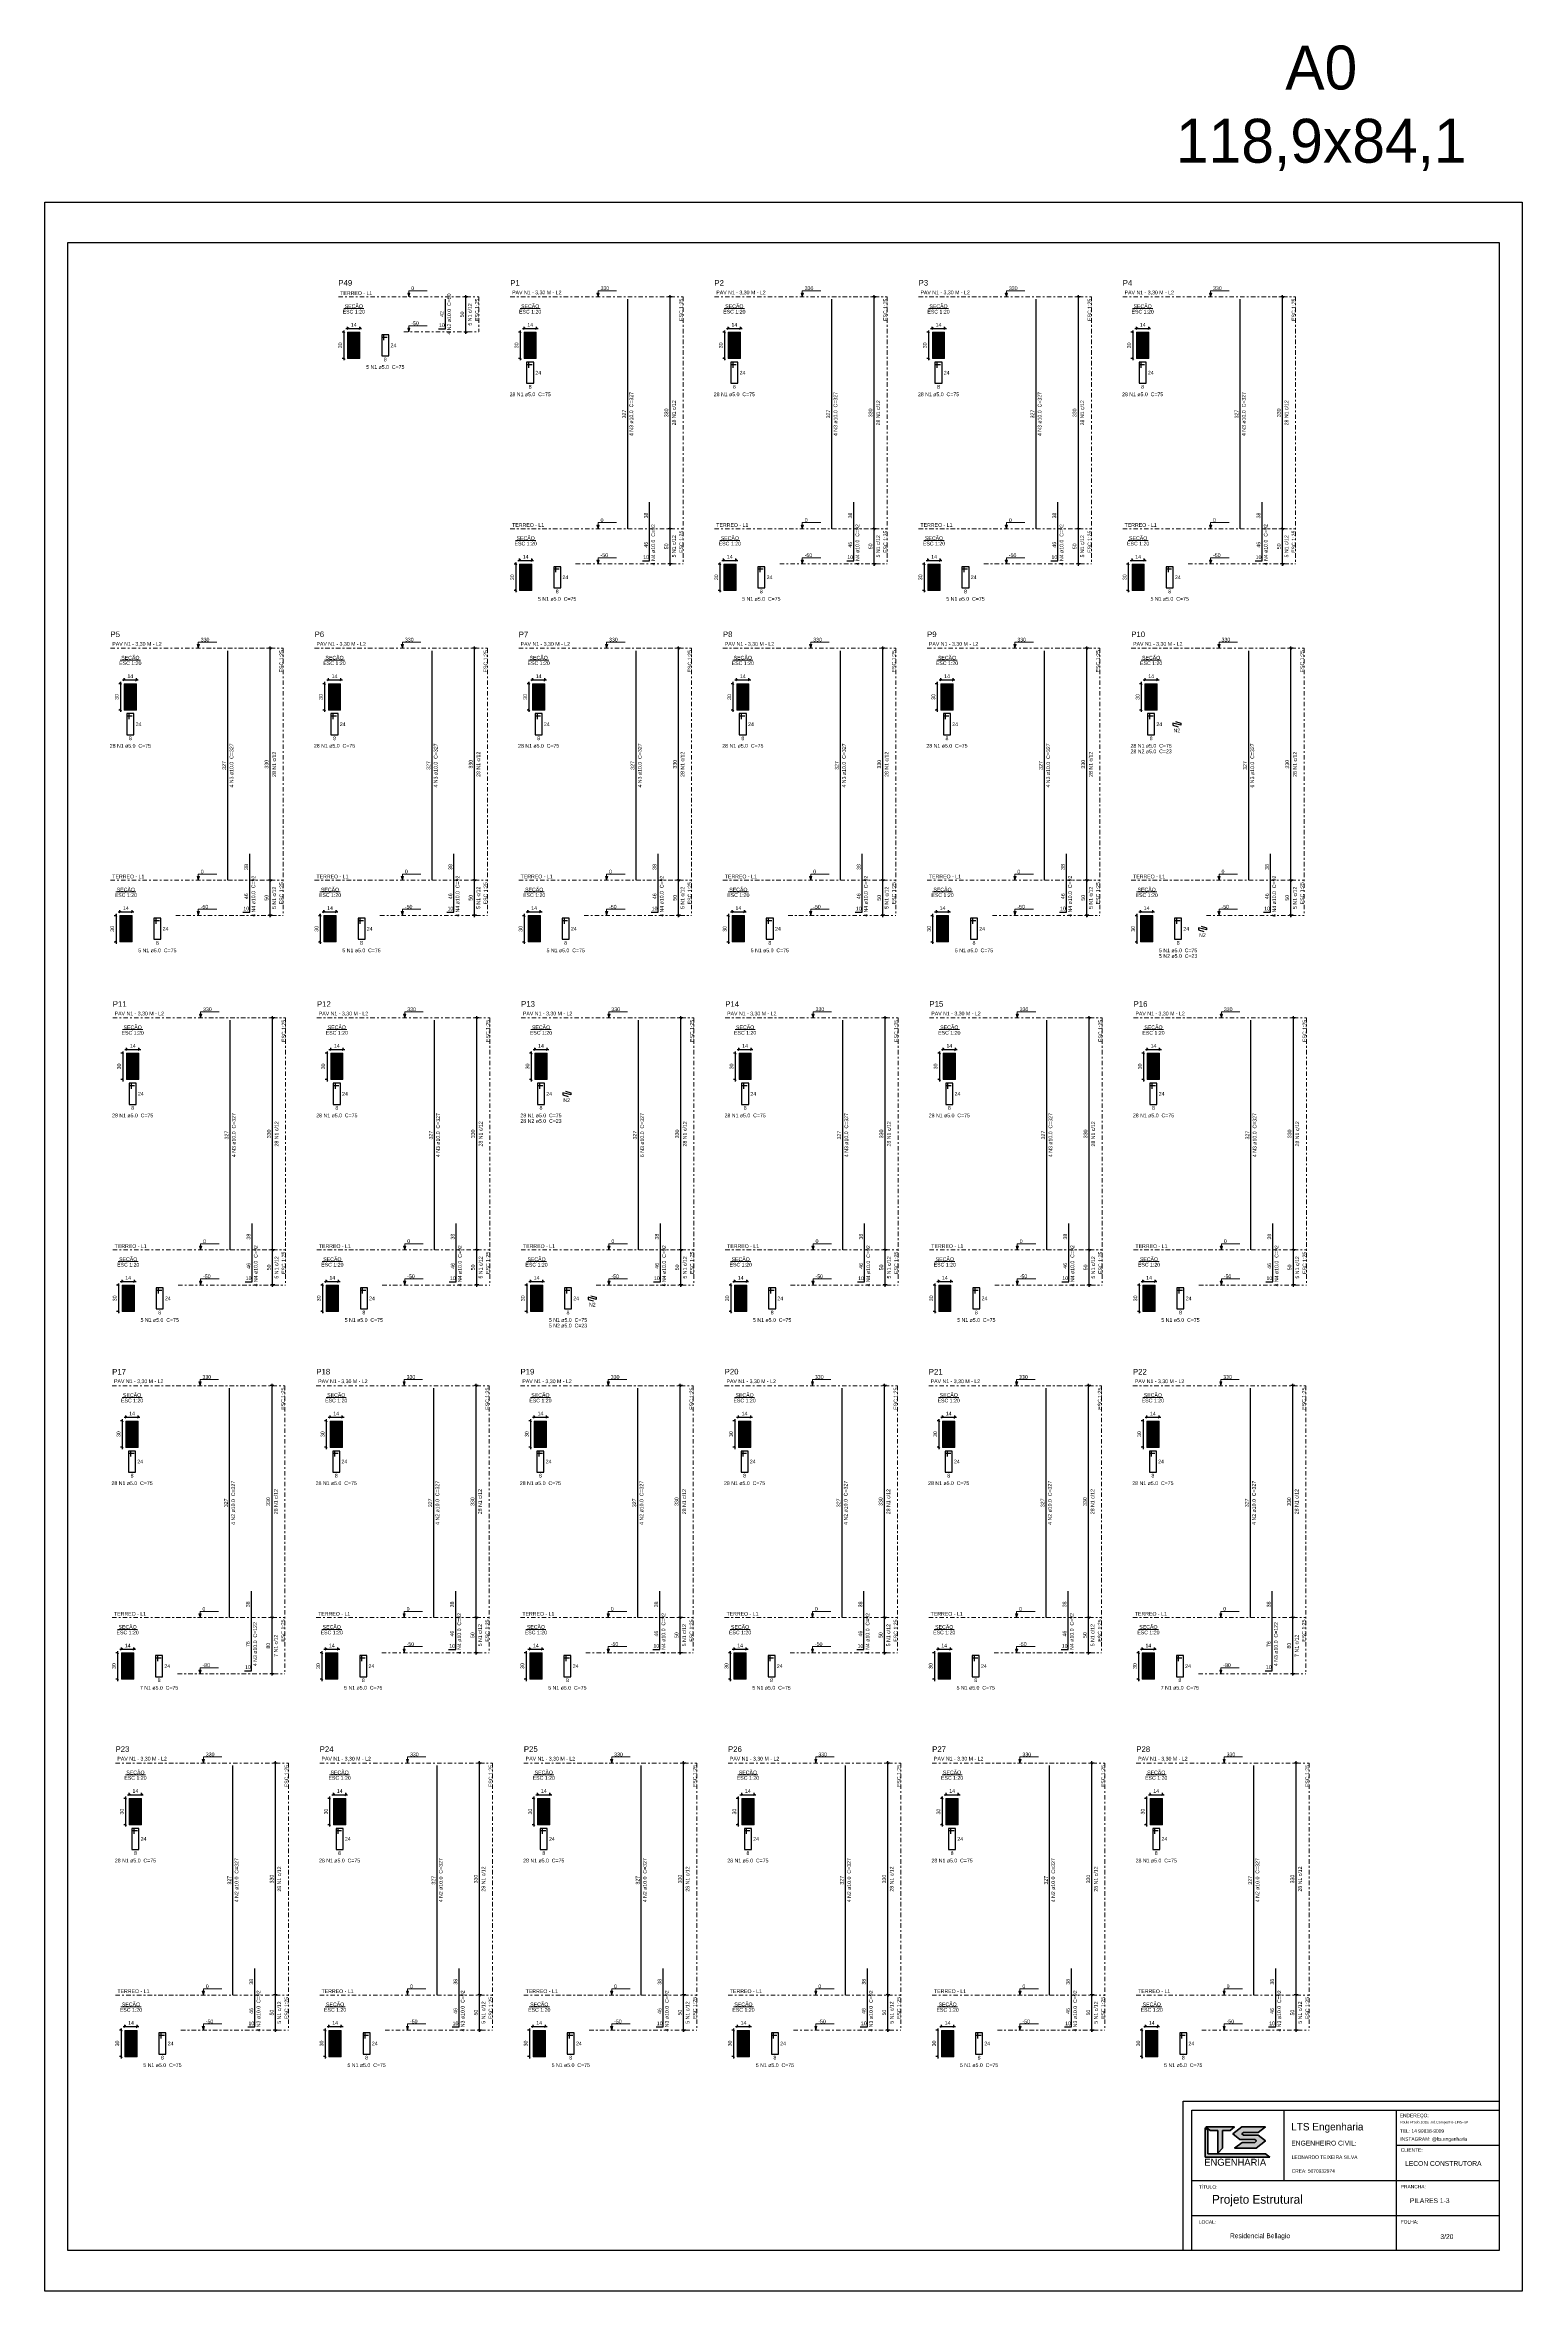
# Model space of a CAD drawing. Header units: millimetres. Extents: x -34 to 951, y -76 to 463.
# Drawn here: x 168.9 to 253, y -76.3 to 51.5 of the extents above; entities that cross this region are included whole.
import ezdxf

# ---------------------------------------------------------------- set-up
doc = ezdxf.new("R2010")
doc.units = ezdxf.units.MM
doc.header["$MEASUREMENT"] = 0
doc.linetypes.add('DASHDOT', pattern=[2.54, 1.27, -0.635, 0, -0.635])
doc.linetypes.add('NULL', pattern=[0])
for name, color, linetype, lineweight in [('Descrição da armadura', 7, 'Continuous', 0), ('DT-Barras na forma', 7, 'Continuous', 30), ('DT-Barras no corte', 5, 'Continuous', 5), ('DT-Barras rebatidas', 7, 'Continuous', 30), ('DT-Cotas', 7, 'Continuous', 5), ('DT-Forma', 5, 'Continuous', 5), ('DT-Hachura seção pilares', 252, 'Continuous', 5), ('DT-Pontilhado', 7, 'DASHDOT', 5), ('DT-Textos', 7, 'Continuous', 5), ('DT-Título', 7, 'Continuous', 20), ('Textos armaduras', 7, 'Continuous', 0)]:
    doc.layers.add(name, color=color, linetype=linetype, lineweight=lineweight)
doc.styles.add('Arial', font='arial.ttf')
doc.dimstyles.new('UM_20.000000', dxfattribs={"dimtxt": 0.18, "dimasz": 0.1, "dimexe": 0.1, "dimexo": 0.2, "dimgap": 0, "dimtad": 1, "dimtih": 1, "dimtoh": 1, "dimdec": 1, "dimlfac": 20, "dimzin": 0, "dimdsep": 46, "dimtxsty": 'Standard', "dimcen": 0.09, "dimdle": 0.1, "dimadec": 1, "dimazin": 2, "dimtfac": 1, "dimtdec": 4, "dimtofl": 0, "dimtmove": 0, "dimatfit": 3, "dimfxl": 1, "dimtolj": 1, "dimarcsym": 0})
doc.dimstyles.new('UM_25.000000', dxfattribs={"dimtxt": 0.18, "dimasz": 0.1, "dimexe": 0.1, "dimexo": 0.2, "dimgap": 0, "dimtad": 1, "dimtih": 1, "dimtoh": 1, "dimdec": 1, "dimlfac": 25, "dimzin": 0, "dimdsep": 46, "dimtxsty": 'Standard', "dimcen": 0.09, "dimdle": 0.1, "dimadec": 1, "dimazin": 2, "dimtfac": 1, "dimtdec": 4, "dimtofl": 0, "dimtmove": 0, "dimatfit": 3, "dimfxl": 1, "dimtolj": 1, "dimarcsym": 0})

# ---------------------------------------------------------------- blocks, each defined once
blk = doc.blocks.new('_Oblique')
at = {"color": 0, "linetype": 'ByBlock', "lineweight": -2}
blk.add_line((-0.5, -0.5), (0.5, 0.5), dxfattribs=at)
blk = doc.blocks.new('*D236')
at = {"layer": 'Defpoints', "color": 0, "transparency": 16777216}
for p in [(186.12, 35.17), (185.91, 33.67), (186.12, 33.67)]:
    blk.add_point(p, dxfattribs=at)
at = {"layer": 'DT-Cotas', "color": 0, "lineweight": -2, "transparency": 16777216}
for p, q in [((185.92, 35.17), (185.81, 35.17)), ((185.91, 35.27), (185.91, 33.57)), ((185.92, 33.67), (185.81, 33.67))]:
    blk.add_line(p, q, dxfattribs=at)
at = {"layer": 'DT-Cotas', "color": 0, "lineweight": -2, "transparency": 16777216, "xscale": 0.1, "yscale": 0.1, "zscale": 0.1}
for p, rotation in [((185.91, 35.17), 90), ((185.91, 33.67), 270)]:
    blk.add_blockref('_Oblique', p, dxfattribs=dict(at, rotation=rotation))
at = {"layer": 'DT-Cotas', "color": 7, "transparency": 16777216, "insert": (185.7, 34.42), "char_height": 0.212, "attachment_point": 5, "rotation": 90, "style": 'Arial'}
blk.add_mtext('\\A1;30', dxfattribs=at)
blk = doc.blocks.new('*D237')
at = {"layer": 'Defpoints', "color": 0, "transparency": 16777216}
for p in [(186.12, 35.17), (186.82, 35.38), (186.82, 35.17)]:
    blk.add_point(p, dxfattribs=at)
at = {"layer": 'DT-Cotas', "color": 0, "lineweight": -2, "transparency": 16777216}
for p, q in [((186.02, 35.38), (186.92, 35.38)), ((186.12, 35.37), (186.12, 35.48)), ((186.82, 35.37), (186.82, 35.48))]:
    blk.add_line(p, q, dxfattribs=at)
at = {"layer": 'DT-Cotas', "color": 0, "lineweight": -2, "transparency": 16777216, "xscale": 0.1, "yscale": 0.1, "zscale": 0.1, "rotation": 180}
blk.add_blockref('_Oblique', (186.12, 35.38), dxfattribs=at)
at = {"layer": 'DT-Cotas', "color": 0, "lineweight": -2, "transparency": 16777216, "xscale": 0.1, "yscale": 0.1, "zscale": 0.1}
blk.add_blockref('_Oblique', (186.82, 35.38), dxfattribs=at)
at = {"layer": 'DT-Cotas', "color": 7, "transparency": 16777216, "insert": (186.47, 35.59), "char_height": 0.212, "attachment_point": 5, "rotation": 0.0057, "style": 'Arial'}
blk.add_mtext('\\A1;14', dxfattribs=at)
blk = doc.blocks.new('*D238')
at = {"layer": 'Defpoints', "color": 0, "transparency": 16777216}
for p in [(192.86, 37.18), (193.17, 37.18), (193.17, 35.18)]:
    blk.add_point(p, dxfattribs=at)
at = {"layer": 'DT-Cotas', "color": 0, "lineweight": -2, "transparency": 16777216}
for p, q in [((192.97, 37.18), (192.76, 37.18)), ((192.86, 35.08), (192.86, 37.28)), ((192.97, 35.18), (192.76, 35.18))]:
    blk.add_line(p, q, dxfattribs=at)
at = {"layer": 'DT-Cotas', "color": 0, "lineweight": -2, "transparency": 16777216, "xscale": 0.1, "yscale": 0.1, "zscale": 0.1}
for p, rotation in [((192.86, 37.18), 90), ((192.86, 35.18), 270)]:
    blk.add_blockref('_Oblique', p, dxfattribs=dict(at, rotation=rotation))
at = {"layer": 'DT-Cotas', "color": 7, "transparency": 16777216, "insert": (192.64, 36.18), "char_height": 0.212, "attachment_point": 5, "rotation": 90, "style": 'Arial'}
blk.add_mtext('\\A1;50', dxfattribs=at)
blk = doc.blocks.new('*D239')
at = {"layer": 'Defpoints', "color": 0, "transparency": 16777216}
for p in [(196.17, 35.17), (195.95, 33.67), (196.17, 33.67)]:
    blk.add_point(p, dxfattribs=at)
at = {"layer": 'DT-Cotas', "color": 0, "lineweight": -2, "transparency": 16777216}
for p, q in [((195.97, 35.17), (195.85, 35.17)), ((195.95, 35.27), (195.95, 33.57)), ((195.97, 33.67), (195.85, 33.67))]:
    blk.add_line(p, q, dxfattribs=at)
at = {"layer": 'DT-Cotas', "color": 0, "lineweight": -2, "transparency": 16777216, "xscale": 0.1, "yscale": 0.1, "zscale": 0.1}
for p, rotation in [((195.95, 35.17), 90), ((195.95, 33.67), 270)]:
    blk.add_blockref('_Oblique', p, dxfattribs=dict(at, rotation=rotation))
at = {"layer": 'DT-Cotas', "color": 7, "transparency": 16777216, "insert": (195.74, 34.42), "char_height": 0.212, "attachment_point": 5, "rotation": 90, "style": 'Arial'}
blk.add_mtext('\\A1;30', dxfattribs=at)
blk = doc.blocks.new('*D240')
at = {"layer": 'Defpoints', "color": 0, "transparency": 16777216}
for p in [(196.17, 35.17), (196.87, 35.38), (196.87, 35.17)]:
    blk.add_point(p, dxfattribs=at)
at = {"layer": 'DT-Cotas', "color": 0, "lineweight": -2, "transparency": 16777216}
for p, q in [((196.07, 35.38), (196.97, 35.38)), ((196.17, 35.37), (196.17, 35.48)), ((196.87, 35.37), (196.87, 35.48))]:
    blk.add_line(p, q, dxfattribs=at)
at = {"layer": 'DT-Cotas', "color": 0, "lineweight": -2, "transparency": 16777216, "xscale": 0.1, "yscale": 0.1, "zscale": 0.1, "rotation": 180}
blk.add_blockref('_Oblique', (196.17, 35.38), dxfattribs=at)
at = {"layer": 'DT-Cotas', "color": 0, "lineweight": -2, "transparency": 16777216, "xscale": 0.1, "yscale": 0.1, "zscale": 0.1}
blk.add_blockref('_Oblique', (196.87, 35.38), dxfattribs=at)
at = {"layer": 'DT-Cotas', "color": 7, "transparency": 16777216, "insert": (196.52, 35.59), "char_height": 0.212, "attachment_point": 5, "rotation": 0.0057, "style": 'Arial'}
blk.add_mtext('\\A1;14', dxfattribs=at)
blk = doc.blocks.new('*D241')
at = {"layer": 'Defpoints', "color": 0, "transparency": 16777216}
for p in [(204.48, 37.18), (204.8, 37.18), (204.8, 23.98)]:
    blk.add_point(p, dxfattribs=at)
at = {"layer": 'DT-Cotas', "color": 0, "lineweight": -2, "transparency": 16777216}
for p, q in [((204.6, 37.18), (204.38, 37.18)), ((204.48, 23.88), (204.48, 37.28)), ((204.6, 23.98), (204.38, 23.98))]:
    blk.add_line(p, q, dxfattribs=at)
at = {"layer": 'DT-Cotas', "color": 0, "lineweight": -2, "transparency": 16777216, "xscale": 0.1, "yscale": 0.1, "zscale": 0.1}
for p, rotation in [((204.48, 37.18), 90), ((204.48, 23.98), 270)]:
    blk.add_blockref('_Oblique', p, dxfattribs=dict(at, rotation=rotation))
at = {"layer": 'DT-Cotas', "color": 7, "transparency": 16777216, "insert": (204.27, 30.58), "char_height": 0.212, "attachment_point": 5, "rotation": 90, "style": 'Arial'}
blk.add_mtext('\\A1;330', dxfattribs=at)
blk = doc.blocks.new('*D242')
at = {"layer": 'Defpoints', "color": 0, "transparency": 16777216}
for p in [(195.91, 21.97), (195.7, 20.47), (195.91, 20.47)]:
    blk.add_point(p, dxfattribs=at)
at = {"layer": 'DT-Cotas', "color": 0, "lineweight": -2, "transparency": 16777216}
for p, q in [((195.71, 21.97), (195.6, 21.97)), ((195.7, 22.07), (195.7, 20.37)), ((195.71, 20.47), (195.6, 20.47))]:
    blk.add_line(p, q, dxfattribs=at)
at = {"layer": 'DT-Cotas', "color": 0, "lineweight": -2, "transparency": 16777216, "xscale": 0.1, "yscale": 0.1, "zscale": 0.1}
for p, rotation in [((195.7, 21.97), 90), ((195.7, 20.47), 270)]:
    blk.add_blockref('_Oblique', p, dxfattribs=dict(at, rotation=rotation))
at = {"layer": 'DT-Cotas', "color": 7, "transparency": 16777216, "insert": (195.49, 21.22), "char_height": 0.212, "attachment_point": 5, "rotation": 90, "style": 'Arial'}
blk.add_mtext('\\A1;30', dxfattribs=at)
blk = doc.blocks.new('*D243')
at = {"layer": 'Defpoints', "color": 0, "transparency": 16777216}
for p in [(195.91, 21.97), (196.61, 22.18), (196.61, 21.97)]:
    blk.add_point(p, dxfattribs=at)
at = {"layer": 'DT-Cotas', "color": 0, "lineweight": -2, "transparency": 16777216}
for p, q in [((195.81, 22.18), (196.71, 22.18)), ((195.91, 22.17), (195.91, 22.28)), ((196.61, 22.17), (196.61, 22.28))]:
    blk.add_line(p, q, dxfattribs=at)
at = {"layer": 'DT-Cotas', "color": 0, "lineweight": -2, "transparency": 16777216, "xscale": 0.1, "yscale": 0.1, "zscale": 0.1, "rotation": 180}
blk.add_blockref('_Oblique', (195.91, 22.18), dxfattribs=at)
at = {"layer": 'DT-Cotas', "color": 0, "lineweight": -2, "transparency": 16777216, "xscale": 0.1, "yscale": 0.1, "zscale": 0.1}
blk.add_blockref('_Oblique', (196.61, 22.18), dxfattribs=at)
at = {"layer": 'DT-Cotas', "color": 7, "transparency": 16777216, "insert": (196.26, 22.39), "char_height": 0.212, "attachment_point": 5, "rotation": 0.0057, "style": 'Arial'}
blk.add_mtext('\\A1;14', dxfattribs=at)
blk = doc.blocks.new('*D244')
at = {"layer": 'Defpoints', "color": 0, "transparency": 16777216}
for p in [(204.48, 23.98), (204.8, 23.98), (204.8, 21.98)]:
    blk.add_point(p, dxfattribs=at)
at = {"layer": 'DT-Cotas', "color": 0, "lineweight": -2, "transparency": 16777216}
for p, q in [((204.6, 23.98), (204.38, 23.98)), ((204.48, 21.88), (204.48, 24.08)), ((204.6, 21.98), (204.38, 21.98))]:
    blk.add_line(p, q, dxfattribs=at)
at = {"layer": 'DT-Cotas', "color": 0, "lineweight": -2, "transparency": 16777216, "xscale": 0.1, "yscale": 0.1, "zscale": 0.1}
for p, rotation in [((204.48, 23.98), 90), ((204.48, 21.98), 270)]:
    blk.add_blockref('_Oblique', p, dxfattribs=dict(at, rotation=rotation))
at = {"layer": 'DT-Cotas', "color": 7, "transparency": 16777216, "insert": (204.27, 22.98), "char_height": 0.212, "attachment_point": 5, "rotation": 90, "style": 'Arial'}
blk.add_mtext('\\A1;50', dxfattribs=at)
blk = doc.blocks.new('*D245')
at = {"layer": 'Defpoints', "color": 0, "transparency": 16777216}
for p in [(207.79, 35.17), (207.58, 33.67), (207.79, 33.67)]:
    blk.add_point(p, dxfattribs=at)
at = {"layer": 'DT-Cotas', "color": 0, "lineweight": -2, "transparency": 16777216}
for p, q in [((207.59, 35.17), (207.48, 35.17)), ((207.58, 35.27), (207.58, 33.57)), ((207.59, 33.67), (207.48, 33.67))]:
    blk.add_line(p, q, dxfattribs=at)
at = {"layer": 'DT-Cotas', "color": 0, "lineweight": -2, "transparency": 16777216, "xscale": 0.1, "yscale": 0.1, "zscale": 0.1}
for p, rotation in [((207.58, 35.17), 90), ((207.58, 33.67), 270)]:
    blk.add_blockref('_Oblique', p, dxfattribs=dict(at, rotation=rotation))
at = {"layer": 'DT-Cotas', "color": 7, "transparency": 16777216, "insert": (207.37, 34.42), "char_height": 0.212, "attachment_point": 5, "rotation": 90, "style": 'Arial'}
blk.add_mtext('\\A1;30', dxfattribs=at)
blk = doc.blocks.new('*D246')
at = {"layer": 'Defpoints', "color": 0, "transparency": 16777216}
for p in [(207.79, 35.17), (208.49, 35.38), (208.49, 35.17)]:
    blk.add_point(p, dxfattribs=at)
at = {"layer": 'DT-Cotas', "color": 0, "lineweight": -2, "transparency": 16777216}
for p, q in [((207.69, 35.38), (208.59, 35.38)), ((207.79, 35.37), (207.79, 35.48)), ((208.49, 35.37), (208.49, 35.48))]:
    blk.add_line(p, q, dxfattribs=at)
at = {"layer": 'DT-Cotas', "color": 0, "lineweight": -2, "transparency": 16777216, "xscale": 0.1, "yscale": 0.1, "zscale": 0.1, "rotation": 180}
blk.add_blockref('_Oblique', (207.79, 35.38), dxfattribs=at)
at = {"layer": 'DT-Cotas', "color": 0, "lineweight": -2, "transparency": 16777216, "xscale": 0.1, "yscale": 0.1, "zscale": 0.1}
blk.add_blockref('_Oblique', (208.49, 35.38), dxfattribs=at)
at = {"layer": 'DT-Cotas', "color": 7, "transparency": 16777216, "insert": (208.14, 35.59), "char_height": 0.212, "attachment_point": 5, "rotation": 0.0057, "style": 'Arial'}
blk.add_mtext('\\A1;14', dxfattribs=at)
blk = doc.blocks.new('*D247')
at = {"layer": 'Defpoints', "color": 0, "transparency": 16777216}
for p in [(216.1, 37.18), (216.42, 37.18), (216.42, 23.98)]:
    blk.add_point(p, dxfattribs=at)
at = {"layer": 'DT-Cotas', "color": 0, "lineweight": -2, "transparency": 16777216}
for p, q in [((216.22, 37.18), (216, 37.18)), ((216.1, 23.88), (216.1, 37.28)), ((216.22, 23.98), (216, 23.98))]:
    blk.add_line(p, q, dxfattribs=at)
at = {"layer": 'DT-Cotas', "color": 0, "lineweight": -2, "transparency": 16777216, "xscale": 0.1, "yscale": 0.1, "zscale": 0.1}
for p, rotation in [((216.1, 37.18), 90), ((216.1, 23.98), 270)]:
    blk.add_blockref('_Oblique', p, dxfattribs=dict(at, rotation=rotation))
at = {"layer": 'DT-Cotas', "color": 7, "transparency": 16777216, "insert": (215.89, 30.58), "char_height": 0.212, "attachment_point": 5, "rotation": 90, "style": 'Arial'}
blk.add_mtext('\\A1;330', dxfattribs=at)
blk = doc.blocks.new('*D248')
at = {"layer": 'Defpoints', "color": 0, "transparency": 16777216}
for p in [(207.53, 21.97), (207.32, 20.47), (207.53, 20.47)]:
    blk.add_point(p, dxfattribs=at)
at = {"layer": 'DT-Cotas', "color": 0, "lineweight": -2, "transparency": 16777216}
for p, q in [((207.33, 21.97), (207.22, 21.97)), ((207.32, 22.07), (207.32, 20.37)), ((207.33, 20.47), (207.22, 20.47))]:
    blk.add_line(p, q, dxfattribs=at)
at = {"layer": 'DT-Cotas', "color": 0, "lineweight": -2, "transparency": 16777216, "xscale": 0.1, "yscale": 0.1, "zscale": 0.1}
for p, rotation in [((207.32, 21.97), 90), ((207.32, 20.47), 270)]:
    blk.add_blockref('_Oblique', p, dxfattribs=dict(at, rotation=rotation))
at = {"layer": 'DT-Cotas', "color": 7, "transparency": 16777216, "insert": (207.11, 21.22), "char_height": 0.212, "attachment_point": 5, "rotation": 90, "style": 'Arial'}
blk.add_mtext('\\A1;30', dxfattribs=at)
blk = doc.blocks.new('*D249')
at = {"layer": 'Defpoints', "color": 0, "transparency": 16777216}
for p in [(207.53, 21.97), (208.23, 22.18), (208.23, 21.97)]:
    blk.add_point(p, dxfattribs=at)
at = {"layer": 'DT-Cotas', "color": 0, "lineweight": -2, "transparency": 16777216}
for p, q in [((207.43, 22.18), (208.33, 22.18)), ((207.53, 22.17), (207.53, 22.28)), ((208.23, 22.17), (208.23, 22.28))]:
    blk.add_line(p, q, dxfattribs=at)
at = {"layer": 'DT-Cotas', "color": 0, "lineweight": -2, "transparency": 16777216, "xscale": 0.1, "yscale": 0.1, "zscale": 0.1, "rotation": 180}
blk.add_blockref('_Oblique', (207.53, 22.18), dxfattribs=at)
at = {"layer": 'DT-Cotas', "color": 0, "lineweight": -2, "transparency": 16777216, "xscale": 0.1, "yscale": 0.1, "zscale": 0.1}
blk.add_blockref('_Oblique', (208.23, 22.18), dxfattribs=at)
at = {"layer": 'DT-Cotas', "color": 7, "transparency": 16777216, "insert": (207.88, 22.39), "char_height": 0.212, "attachment_point": 5, "rotation": 0.0057, "style": 'Arial'}
blk.add_mtext('\\A1;14', dxfattribs=at)
blk = doc.blocks.new('*D250')
at = {"layer": 'Defpoints', "color": 0, "transparency": 16777216}
for p in [(216.1, 23.98), (216.42, 23.98), (216.42, 21.98)]:
    blk.add_point(p, dxfattribs=at)
at = {"layer": 'DT-Cotas', "color": 0, "lineweight": -2, "transparency": 16777216}
for p, q in [((216.22, 23.98), (216, 23.98)), ((216.1, 21.88), (216.1, 24.08)), ((216.22, 21.98), (216, 21.98))]:
    blk.add_line(p, q, dxfattribs=at)
at = {"layer": 'DT-Cotas', "color": 0, "lineweight": -2, "transparency": 16777216, "xscale": 0.1, "yscale": 0.1, "zscale": 0.1}
for p, rotation in [((216.1, 23.98), 90), ((216.1, 21.98), 270)]:
    blk.add_blockref('_Oblique', p, dxfattribs=dict(at, rotation=rotation))
at = {"layer": 'DT-Cotas', "color": 7, "transparency": 16777216, "insert": (215.89, 22.98), "char_height": 0.212, "attachment_point": 5, "rotation": 90, "style": 'Arial'}
blk.add_mtext('\\A1;50', dxfattribs=at)
blk = doc.blocks.new('*D251')
at = {"layer": 'Defpoints', "color": 0, "transparency": 16777216}
for p in [(219.41, 35.17), (219.2, 33.67), (219.41, 33.67)]:
    blk.add_point(p, dxfattribs=at)
at = {"layer": 'DT-Cotas', "color": 0, "lineweight": -2, "transparency": 16777216}
for p, q in [((219.21, 35.17), (219.1, 35.17)), ((219.2, 35.27), (219.2, 33.57)), ((219.21, 33.67), (219.1, 33.67))]:
    blk.add_line(p, q, dxfattribs=at)
at = {"layer": 'DT-Cotas', "color": 0, "lineweight": -2, "transparency": 16777216, "xscale": 0.1, "yscale": 0.1, "zscale": 0.1}
for p, rotation in [((219.2, 35.17), 90), ((219.2, 33.67), 270)]:
    blk.add_blockref('_Oblique', p, dxfattribs=dict(at, rotation=rotation))
at = {"layer": 'DT-Cotas', "color": 7, "transparency": 16777216, "insert": (218.99, 34.42), "char_height": 0.212, "attachment_point": 5, "rotation": 90, "style": 'Arial'}
blk.add_mtext('\\A1;30', dxfattribs=at)
blk = doc.blocks.new('*D252')
at = {"layer": 'Defpoints', "color": 0, "transparency": 16777216}
for p in [(219.41, 35.17), (220.11, 35.38), (220.11, 35.17)]:
    blk.add_point(p, dxfattribs=at)
at = {"layer": 'DT-Cotas', "color": 0, "lineweight": -2, "transparency": 16777216}
for p, q in [((219.31, 35.38), (220.21, 35.38)), ((219.41, 35.37), (219.41, 35.48)), ((220.11, 35.37), (220.11, 35.48))]:
    blk.add_line(p, q, dxfattribs=at)
at = {"layer": 'DT-Cotas', "color": 0, "lineweight": -2, "transparency": 16777216, "xscale": 0.1, "yscale": 0.1, "zscale": 0.1, "rotation": 180}
blk.add_blockref('_Oblique', (219.41, 35.38), dxfattribs=at)
at = {"layer": 'DT-Cotas', "color": 0, "lineweight": -2, "transparency": 16777216, "xscale": 0.1, "yscale": 0.1, "zscale": 0.1}
blk.add_blockref('_Oblique', (220.11, 35.38), dxfattribs=at)
at = {"layer": 'DT-Cotas', "color": 7, "transparency": 16777216, "insert": (219.76, 35.59), "char_height": 0.212, "attachment_point": 5, "rotation": 0.0057, "style": 'Arial'}
blk.add_mtext('\\A1;14', dxfattribs=at)
blk = doc.blocks.new('*D253')
at = {"layer": 'Defpoints', "color": 0, "transparency": 16777216}
for p in [(227.73, 37.18), (228.04, 37.18), (228.04, 23.98)]:
    blk.add_point(p, dxfattribs=at)
at = {"layer": 'DT-Cotas', "color": 0, "lineweight": -2, "transparency": 16777216}
for p, q in [((227.84, 37.18), (227.63, 37.18)), ((227.73, 23.88), (227.73, 37.28)), ((227.84, 23.98), (227.63, 23.98))]:
    blk.add_line(p, q, dxfattribs=at)
at = {"layer": 'DT-Cotas', "color": 0, "lineweight": -2, "transparency": 16777216, "xscale": 0.1, "yscale": 0.1, "zscale": 0.1}
for p, rotation in [((227.73, 37.18), 90), ((227.73, 23.98), 270)]:
    blk.add_blockref('_Oblique', p, dxfattribs=dict(at, rotation=rotation))
at = {"layer": 'DT-Cotas', "color": 7, "transparency": 16777216, "insert": (227.51, 30.58), "char_height": 0.212, "attachment_point": 5, "rotation": 90, "style": 'Arial'}
blk.add_mtext('\\A1;330', dxfattribs=at)
blk = doc.blocks.new('*D254')
at = {"layer": 'Defpoints', "color": 0, "transparency": 16777216}
for p in [(219.16, 21.97), (218.95, 20.47), (219.16, 20.47)]:
    blk.add_point(p, dxfattribs=at)
at = {"layer": 'DT-Cotas', "color": 0, "lineweight": -2, "transparency": 16777216}
for p, q in [((218.96, 21.97), (218.85, 21.97)), ((218.95, 22.07), (218.95, 20.37)), ((218.96, 20.47), (218.85, 20.47))]:
    blk.add_line(p, q, dxfattribs=at)
at = {"layer": 'DT-Cotas', "color": 0, "lineweight": -2, "transparency": 16777216, "xscale": 0.1, "yscale": 0.1, "zscale": 0.1}
for p, rotation in [((218.95, 21.97), 90), ((218.95, 20.47), 270)]:
    blk.add_blockref('_Oblique', p, dxfattribs=dict(at, rotation=rotation))
at = {"layer": 'DT-Cotas', "color": 7, "transparency": 16777216, "insert": (218.73, 21.22), "char_height": 0.212, "attachment_point": 5, "rotation": 90, "style": 'Arial'}
blk.add_mtext('\\A1;30', dxfattribs=at)
blk = doc.blocks.new('*D255')
at = {"layer": 'Defpoints', "color": 0, "transparency": 16777216}
for p in [(219.16, 21.97), (219.86, 22.18), (219.86, 21.97)]:
    blk.add_point(p, dxfattribs=at)
at = {"layer": 'DT-Cotas', "color": 0, "lineweight": -2, "transparency": 16777216}
for p, q in [((219.06, 22.18), (219.96, 22.18)), ((219.16, 22.17), (219.16, 22.28)), ((219.86, 22.17), (219.86, 22.28))]:
    blk.add_line(p, q, dxfattribs=at)
at = {"layer": 'DT-Cotas', "color": 0, "lineweight": -2, "transparency": 16777216, "xscale": 0.1, "yscale": 0.1, "zscale": 0.1, "rotation": 180}
blk.add_blockref('_Oblique', (219.16, 22.18), dxfattribs=at)
at = {"layer": 'DT-Cotas', "color": 0, "lineweight": -2, "transparency": 16777216, "xscale": 0.1, "yscale": 0.1, "zscale": 0.1}
blk.add_blockref('_Oblique', (219.86, 22.18), dxfattribs=at)
at = {"layer": 'DT-Cotas', "color": 7, "transparency": 16777216, "insert": (219.51, 22.39), "char_height": 0.212, "attachment_point": 5, "rotation": 0.0057, "style": 'Arial'}
blk.add_mtext('\\A1;14', dxfattribs=at)
blk = doc.blocks.new('*D256')
at = {"layer": 'Defpoints', "color": 0, "transparency": 16777216}
for p in [(227.73, 23.98), (228.04, 23.98), (228.04, 21.98)]:
    blk.add_point(p, dxfattribs=at)
at = {"layer": 'DT-Cotas', "color": 0, "lineweight": -2, "transparency": 16777216}
for p, q in [((227.84, 23.98), (227.63, 23.98)), ((227.73, 21.88), (227.73, 24.08)), ((227.84, 21.98), (227.63, 21.98))]:
    blk.add_line(p, q, dxfattribs=at)
at = {"layer": 'DT-Cotas', "color": 0, "lineweight": -2, "transparency": 16777216, "xscale": 0.1, "yscale": 0.1, "zscale": 0.1}
for p, rotation in [((227.73, 23.98), 90), ((227.73, 21.98), 270)]:
    blk.add_blockref('_Oblique', p, dxfattribs=dict(at, rotation=rotation))
at = {"layer": 'DT-Cotas', "color": 7, "transparency": 16777216, "insert": (227.51, 22.98), "char_height": 0.212, "attachment_point": 5, "rotation": 90, "style": 'Arial'}
blk.add_mtext('\\A1;50', dxfattribs=at)
blk = doc.blocks.new('*D257')
at = {"layer": 'Defpoints', "color": 0, "transparency": 16777216}
for p in [(231.04, 35.17), (230.82, 33.67), (231.04, 33.67)]:
    blk.add_point(p, dxfattribs=at)
at = {"layer": 'DT-Cotas', "color": 0, "lineweight": -2, "transparency": 16777216}
for p, q in [((230.84, 35.17), (230.72, 35.17)), ((230.82, 35.27), (230.82, 33.57)), ((230.84, 33.67), (230.72, 33.67))]:
    blk.add_line(p, q, dxfattribs=at)
at = {"layer": 'DT-Cotas', "color": 0, "lineweight": -2, "transparency": 16777216, "xscale": 0.1, "yscale": 0.1, "zscale": 0.1}
for p, rotation in [((230.82, 35.17), 90), ((230.82, 33.67), 270)]:
    blk.add_blockref('_Oblique', p, dxfattribs=dict(at, rotation=rotation))
at = {"layer": 'DT-Cotas', "color": 7, "transparency": 16777216, "insert": (230.61, 34.42), "char_height": 0.212, "attachment_point": 5, "rotation": 90, "style": 'Arial'}
blk.add_mtext('\\A1;30', dxfattribs=at)
blk = doc.blocks.new('*D258')
at = {"layer": 'Defpoints', "color": 0, "transparency": 16777216}
for p in [(231.04, 35.17), (231.74, 35.38), (231.74, 35.17)]:
    blk.add_point(p, dxfattribs=at)
at = {"layer": 'DT-Cotas', "color": 0, "lineweight": -2, "transparency": 16777216}
for p, q in [((230.94, 35.38), (231.84, 35.38)), ((231.04, 35.37), (231.04, 35.48)), ((231.74, 35.37), (231.74, 35.48))]:
    blk.add_line(p, q, dxfattribs=at)
at = {"layer": 'DT-Cotas', "color": 0, "lineweight": -2, "transparency": 16777216, "xscale": 0.1, "yscale": 0.1, "zscale": 0.1, "rotation": 180}
blk.add_blockref('_Oblique', (231.04, 35.38), dxfattribs=at)
at = {"layer": 'DT-Cotas', "color": 0, "lineweight": -2, "transparency": 16777216, "xscale": 0.1, "yscale": 0.1, "zscale": 0.1}
blk.add_blockref('_Oblique', (231.74, 35.38), dxfattribs=at)
at = {"layer": 'DT-Cotas', "color": 7, "transparency": 16777216, "insert": (231.39, 35.59), "char_height": 0.212, "attachment_point": 5, "rotation": 0.0057, "style": 'Arial'}
blk.add_mtext('\\A1;14', dxfattribs=at)
blk = doc.blocks.new('*D259')
at = {"layer": 'Defpoints', "color": 0, "transparency": 16777216}
for p in [(239.35, 37.18), (239.67, 37.18), (239.67, 23.98)]:
    blk.add_point(p, dxfattribs=at)
at = {"layer": 'DT-Cotas', "color": 0, "lineweight": -2, "transparency": 16777216}
for p, q in [((239.47, 37.18), (239.25, 37.18)), ((239.35, 23.88), (239.35, 37.28)), ((239.47, 23.98), (239.25, 23.98))]:
    blk.add_line(p, q, dxfattribs=at)
at = {"layer": 'DT-Cotas', "color": 0, "lineweight": -2, "transparency": 16777216, "xscale": 0.1, "yscale": 0.1, "zscale": 0.1}
for p, rotation in [((239.35, 37.18), 90), ((239.35, 23.98), 270)]:
    blk.add_blockref('_Oblique', p, dxfattribs=dict(at, rotation=rotation))
at = {"layer": 'DT-Cotas', "color": 7, "transparency": 16777216, "insert": (239.14, 30.58), "char_height": 0.212, "attachment_point": 5, "rotation": 90, "style": 'Arial'}
blk.add_mtext('\\A1;330', dxfattribs=at)
blk = doc.blocks.new('*D260')
at = {"layer": 'Defpoints', "color": 0, "transparency": 16777216}
for p in [(230.78, 21.97), (230.57, 20.47), (230.78, 20.47)]:
    blk.add_point(p, dxfattribs=at)
at = {"layer": 'DT-Cotas', "color": 0, "lineweight": -2, "transparency": 16777216}
for p, q in [((230.58, 21.97), (230.47, 21.97)), ((230.57, 22.07), (230.57, 20.37)), ((230.58, 20.47), (230.47, 20.47))]:
    blk.add_line(p, q, dxfattribs=at)
at = {"layer": 'DT-Cotas', "color": 0, "lineweight": -2, "transparency": 16777216, "xscale": 0.1, "yscale": 0.1, "zscale": 0.1}
for p, rotation in [((230.57, 21.97), 90), ((230.57, 20.47), 270)]:
    blk.add_blockref('_Oblique', p, dxfattribs=dict(at, rotation=rotation))
at = {"layer": 'DT-Cotas', "color": 7, "transparency": 16777216, "insert": (230.36, 21.22), "char_height": 0.212, "attachment_point": 5, "rotation": 90, "style": 'Arial'}
blk.add_mtext('\\A1;30', dxfattribs=at)
blk = doc.blocks.new('*D261')
at = {"layer": 'Defpoints', "color": 0, "transparency": 16777216}
for p in [(230.78, 21.97), (231.48, 22.18), (231.48, 21.97)]:
    blk.add_point(p, dxfattribs=at)
at = {"layer": 'DT-Cotas', "color": 0, "lineweight": -2, "transparency": 16777216}
for p, q in [((230.68, 22.18), (231.58, 22.18)), ((230.78, 22.17), (230.78, 22.28)), ((231.48, 22.17), (231.48, 22.28))]:
    blk.add_line(p, q, dxfattribs=at)
at = {"layer": 'DT-Cotas', "color": 0, "lineweight": -2, "transparency": 16777216, "xscale": 0.1, "yscale": 0.1, "zscale": 0.1, "rotation": 180}
blk.add_blockref('_Oblique', (230.78, 22.18), dxfattribs=at)
at = {"layer": 'DT-Cotas', "color": 0, "lineweight": -2, "transparency": 16777216, "xscale": 0.1, "yscale": 0.1, "zscale": 0.1}
blk.add_blockref('_Oblique', (231.48, 22.18), dxfattribs=at)
at = {"layer": 'DT-Cotas', "color": 7, "transparency": 16777216, "insert": (231.13, 22.39), "char_height": 0.212, "attachment_point": 5, "rotation": 0.0057, "style": 'Arial'}
blk.add_mtext('\\A1;14', dxfattribs=at)
blk = doc.blocks.new('*D262')
at = {"layer": 'Defpoints', "color": 0, "transparency": 16777216}
for p in [(239.35, 23.98), (239.67, 23.98), (239.67, 21.98)]:
    blk.add_point(p, dxfattribs=at)
at = {"layer": 'DT-Cotas', "color": 0, "lineweight": -2, "transparency": 16777216}
for p, q in [((239.47, 23.98), (239.25, 23.98)), ((239.35, 21.88), (239.35, 24.08)), ((239.47, 21.98), (239.25, 21.98))]:
    blk.add_line(p, q, dxfattribs=at)
at = {"layer": 'DT-Cotas', "color": 0, "lineweight": -2, "transparency": 16777216, "xscale": 0.1, "yscale": 0.1, "zscale": 0.1}
for p, rotation in [((239.35, 23.98), 90), ((239.35, 21.98), 270)]:
    blk.add_blockref('_Oblique', p, dxfattribs=dict(at, rotation=rotation))
at = {"layer": 'DT-Cotas', "color": 7, "transparency": 16777216, "insert": (239.14, 22.98), "char_height": 0.212, "attachment_point": 5, "rotation": 90, "style": 'Arial'}
blk.add_mtext('\\A1;50', dxfattribs=at)
blk = doc.blocks.new('*D275')
at = {"layer": 'Defpoints', "color": 0, "transparency": 16777216}
for p in [(173.4, 15.16), (173.19, 13.66), (173.4, 13.66)]:
    blk.add_point(p, dxfattribs=at)
at = {"layer": 'DT-Cotas', "color": 0, "lineweight": -2, "transparency": 16777216}
for p, q in [((173.2, 15.16), (173.09, 15.16)), ((173.19, 15.26), (173.19, 13.56)), ((173.2, 13.66), (173.09, 13.66))]:
    blk.add_line(p, q, dxfattribs=at)
at = {"layer": 'DT-Cotas', "color": 0, "lineweight": -2, "transparency": 16777216, "xscale": 0.1, "yscale": 0.1, "zscale": 0.1}
for p, rotation in [((173.19, 15.16), 90), ((173.19, 13.66), 270)]:
    blk.add_blockref('_Oblique', p, dxfattribs=dict(at, rotation=rotation))
at = {"layer": 'DT-Cotas', "color": 7, "transparency": 16777216, "insert": (172.98, 14.41), "char_height": 0.212, "attachment_point": 5, "rotation": 90, "style": 'Arial'}
blk.add_mtext('\\A1;30', dxfattribs=at)
blk = doc.blocks.new('*D276')
at = {"layer": 'Defpoints', "color": 0, "transparency": 16777216}
for p in [(174.1, 15.38), (173.4, 15.16), (174.1, 15.16)]:
    blk.add_point(p, dxfattribs=at)
at = {"layer": 'DT-Cotas', "color": 0, "lineweight": -2, "transparency": 16777216}
for p, q in [((173.3, 15.38), (174.2, 15.38)), ((173.4, 15.36), (173.4, 15.48)), ((174.1, 15.36), (174.1, 15.48))]:
    blk.add_line(p, q, dxfattribs=at)
at = {"layer": 'DT-Cotas', "color": 0, "lineweight": -2, "transparency": 16777216, "xscale": 0.1, "yscale": 0.1, "zscale": 0.1, "rotation": 180}
blk.add_blockref('_Oblique', (173.4, 15.38), dxfattribs=at)
at = {"layer": 'DT-Cotas', "color": 0, "lineweight": -2, "transparency": 16777216, "xscale": 0.1, "yscale": 0.1, "zscale": 0.1}
blk.add_blockref('_Oblique', (174.1, 15.38), dxfattribs=at)
at = {"layer": 'DT-Cotas', "color": 7, "transparency": 16777216, "insert": (173.75, 15.59), "char_height": 0.212, "attachment_point": 5, "rotation": 0.0057, "style": 'Arial'}
blk.add_mtext('\\A1;14', dxfattribs=at)
blk = doc.blocks.new('*D277')
at = {"layer": 'Defpoints', "color": 0, "transparency": 16777216}
for p in [(181.72, 17.18), (182.03, 17.18), (182.03, 3.98)]:
    blk.add_point(p, dxfattribs=at)
at = {"layer": 'DT-Cotas', "color": 0, "lineweight": -2, "transparency": 16777216}
for p, q in [((181.83, 17.18), (181.62, 17.18)), ((181.72, 3.88), (181.72, 17.28)), ((181.83, 3.98), (181.62, 3.98))]:
    blk.add_line(p, q, dxfattribs=at)
at = {"layer": 'DT-Cotas', "color": 0, "lineweight": -2, "transparency": 16777216, "xscale": 0.1, "yscale": 0.1, "zscale": 0.1}
for p, rotation in [((181.72, 17.18), 90), ((181.72, 3.98), 270)]:
    blk.add_blockref('_Oblique', p, dxfattribs=dict(at, rotation=rotation))
at = {"layer": 'DT-Cotas', "color": 7, "transparency": 16777216, "insert": (181.51, 10.58), "char_height": 0.212, "attachment_point": 5, "rotation": 90, "style": 'Arial'}
blk.add_mtext('\\A1;330', dxfattribs=at)
blk = doc.blocks.new('*D278')
at = {"layer": 'Defpoints', "color": 0, "transparency": 16777216}
for p in [(173.15, 1.96), (172.94, 0.46), (173.15, 0.46)]:
    blk.add_point(p, dxfattribs=at)
at = {"layer": 'DT-Cotas', "color": 0, "lineweight": -2, "transparency": 16777216}
for p, q in [((172.95, 1.96), (172.84, 1.96)), ((172.94, 2.06), (172.94, 0.36)), ((172.95, 0.46), (172.84, 0.46))]:
    blk.add_line(p, q, dxfattribs=at)
at = {"layer": 'DT-Cotas', "color": 0, "lineweight": -2, "transparency": 16777216, "xscale": 0.1, "yscale": 0.1, "zscale": 0.1}
for p, rotation in [((172.94, 1.96), 90), ((172.94, 0.46), 270)]:
    blk.add_blockref('_Oblique', p, dxfattribs=dict(at, rotation=rotation))
at = {"layer": 'DT-Cotas', "color": 7, "transparency": 16777216, "insert": (172.72, 1.21), "char_height": 0.212, "attachment_point": 5, "rotation": 90, "style": 'Arial'}
blk.add_mtext('\\A1;30', dxfattribs=at)
blk = doc.blocks.new('*D279')
at = {"layer": 'Defpoints', "color": 0, "transparency": 16777216}
for p in [(173.15, 1.96), (173.85, 2.18), (173.85, 1.96)]:
    blk.add_point(p, dxfattribs=at)
at = {"layer": 'DT-Cotas', "color": 0, "lineweight": -2, "transparency": 16777216}
for p, q in [((173.05, 2.18), (173.95, 2.18)), ((173.15, 2.16), (173.15, 2.28)), ((173.85, 2.16), (173.85, 2.28))]:
    blk.add_line(p, q, dxfattribs=at)
at = {"layer": 'DT-Cotas', "color": 0, "lineweight": -2, "transparency": 16777216, "xscale": 0.1, "yscale": 0.1, "zscale": 0.1, "rotation": 180}
blk.add_blockref('_Oblique', (173.15, 2.18), dxfattribs=at)
at = {"layer": 'DT-Cotas', "color": 0, "lineweight": -2, "transparency": 16777216, "xscale": 0.1, "yscale": 0.1, "zscale": 0.1}
blk.add_blockref('_Oblique', (173.85, 2.18), dxfattribs=at)
at = {"layer": 'DT-Cotas', "color": 7, "transparency": 16777216, "insert": (173.5, 2.39), "char_height": 0.212, "attachment_point": 5, "rotation": 0.0057, "style": 'Arial'}
blk.add_mtext('\\A1;14', dxfattribs=at)
blk = doc.blocks.new('*D280')
at = {"layer": 'Defpoints', "color": 0, "transparency": 16777216}
for p in [(181.72, 3.98), (182.03, 3.98), (182.03, 1.98)]:
    blk.add_point(p, dxfattribs=at)
at = {"layer": 'DT-Cotas', "color": 0, "lineweight": -2, "transparency": 16777216}
for p, q in [((181.83, 3.98), (181.62, 3.98)), ((181.72, 1.88), (181.72, 4.08)), ((181.83, 1.98), (181.62, 1.98))]:
    blk.add_line(p, q, dxfattribs=at)
at = {"layer": 'DT-Cotas', "color": 0, "lineweight": -2, "transparency": 16777216, "xscale": 0.1, "yscale": 0.1, "zscale": 0.1}
for p, rotation in [((181.72, 3.98), 90), ((181.72, 1.98), 270)]:
    blk.add_blockref('_Oblique', p, dxfattribs=dict(at, rotation=rotation))
at = {"layer": 'DT-Cotas', "color": 7, "transparency": 16777216, "insert": (181.51, 2.98), "char_height": 0.212, "attachment_point": 5, "rotation": 90, "style": 'Arial'}
blk.add_mtext('\\A1;50', dxfattribs=at)
blk = doc.blocks.new('*D263')
at = {"layer": 'Defpoints', "color": 0, "transparency": 16777216}
for p in [(185.03, 15.16), (184.81, 13.66), (185.03, 13.66)]:
    blk.add_point(p, dxfattribs=at)
at = {"layer": 'DT-Cotas', "color": 0, "lineweight": -2, "transparency": 16777216}
for p, q in [((184.83, 15.16), (184.71, 15.16)), ((184.81, 15.26), (184.81, 13.56)), ((184.83, 13.66), (184.71, 13.66))]:
    blk.add_line(p, q, dxfattribs=at)
at = {"layer": 'DT-Cotas', "color": 0, "lineweight": -2, "transparency": 16777216, "xscale": 0.1, "yscale": 0.1, "zscale": 0.1}
for p, rotation in [((184.81, 15.16), 90), ((184.81, 13.66), 270)]:
    blk.add_blockref('_Oblique', p, dxfattribs=dict(at, rotation=rotation))
at = {"layer": 'DT-Cotas', "color": 7, "transparency": 16777216, "insert": (184.6, 14.41), "char_height": 0.212, "attachment_point": 5, "rotation": 90, "style": 'Arial'}
blk.add_mtext('\\A1;30', dxfattribs=at)
blk = doc.blocks.new('*D264')
at = {"layer": 'Defpoints', "color": 0, "transparency": 16777216}
for p in [(185.73, 15.38), (185.03, 15.16), (185.73, 15.16)]:
    blk.add_point(p, dxfattribs=at)
at = {"layer": 'DT-Cotas', "color": 0, "lineweight": -2, "transparency": 16777216}
for p, q in [((184.93, 15.38), (185.83, 15.38)), ((185.03, 15.36), (185.03, 15.48)), ((185.73, 15.36), (185.73, 15.48))]:
    blk.add_line(p, q, dxfattribs=at)
at = {"layer": 'DT-Cotas', "color": 0, "lineweight": -2, "transparency": 16777216, "xscale": 0.1, "yscale": 0.1, "zscale": 0.1, "rotation": 180}
blk.add_blockref('_Oblique', (185.03, 15.38), dxfattribs=at)
at = {"layer": 'DT-Cotas', "color": 0, "lineweight": -2, "transparency": 16777216, "xscale": 0.1, "yscale": 0.1, "zscale": 0.1}
blk.add_blockref('_Oblique', (185.73, 15.38), dxfattribs=at)
at = {"layer": 'DT-Cotas', "color": 7, "transparency": 16777216, "insert": (185.38, 15.59), "char_height": 0.212, "attachment_point": 5, "rotation": 0.0057, "style": 'Arial'}
blk.add_mtext('\\A1;14', dxfattribs=at)
blk = doc.blocks.new('*D265')
at = {"layer": 'Defpoints', "color": 0, "transparency": 16777216}
for p in [(193.34, 17.18), (193.66, 17.18), (193.66, 3.98)]:
    blk.add_point(p, dxfattribs=at)
at = {"layer": 'DT-Cotas', "color": 0, "lineweight": -2, "transparency": 16777216}
for p, q in [((193.46, 17.18), (193.24, 17.18)), ((193.34, 3.88), (193.34, 17.28)), ((193.46, 3.98), (193.24, 3.98))]:
    blk.add_line(p, q, dxfattribs=at)
at = {"layer": 'DT-Cotas', "color": 0, "lineweight": -2, "transparency": 16777216, "xscale": 0.1, "yscale": 0.1, "zscale": 0.1}
for p, rotation in [((193.34, 17.18), 90), ((193.34, 3.98), 270)]:
    blk.add_blockref('_Oblique', p, dxfattribs=dict(at, rotation=rotation))
at = {"layer": 'DT-Cotas', "color": 7, "transparency": 16777216, "insert": (193.13, 10.58), "char_height": 0.212, "attachment_point": 5, "rotation": 90, "style": 'Arial'}
blk.add_mtext('\\A1;330', dxfattribs=at)
blk = doc.blocks.new('*D266')
at = {"layer": 'Defpoints', "color": 0, "transparency": 16777216}
for p in [(184.77, 1.96), (184.56, 0.46), (184.77, 0.46)]:
    blk.add_point(p, dxfattribs=at)
at = {"layer": 'DT-Cotas', "color": 0, "lineweight": -2, "transparency": 16777216}
for p, q in [((184.57, 1.96), (184.46, 1.96)), ((184.56, 2.06), (184.56, 0.36)), ((184.57, 0.46), (184.46, 0.46))]:
    blk.add_line(p, q, dxfattribs=at)
at = {"layer": 'DT-Cotas', "color": 0, "lineweight": -2, "transparency": 16777216, "xscale": 0.1, "yscale": 0.1, "zscale": 0.1}
for p, rotation in [((184.56, 1.96), 90), ((184.56, 0.46), 270)]:
    blk.add_blockref('_Oblique', p, dxfattribs=dict(at, rotation=rotation))
at = {"layer": 'DT-Cotas', "color": 7, "transparency": 16777216, "insert": (184.35, 1.21), "char_height": 0.212, "attachment_point": 5, "rotation": 90, "style": 'Arial'}
blk.add_mtext('\\A1;30', dxfattribs=at)
blk = doc.blocks.new('*D267')
at = {"layer": 'Defpoints', "color": 0, "transparency": 16777216}
for p in [(184.77, 1.96), (185.47, 2.18), (185.47, 1.96)]:
    blk.add_point(p, dxfattribs=at)
at = {"layer": 'DT-Cotas', "color": 0, "lineweight": -2, "transparency": 16777216}
for p, q in [((184.67, 2.18), (185.57, 2.18)), ((184.77, 2.16), (184.77, 2.28)), ((185.47, 2.16), (185.47, 2.28))]:
    blk.add_line(p, q, dxfattribs=at)
at = {"layer": 'DT-Cotas', "color": 0, "lineweight": -2, "transparency": 16777216, "xscale": 0.1, "yscale": 0.1, "zscale": 0.1, "rotation": 180}
blk.add_blockref('_Oblique', (184.77, 2.18), dxfattribs=at)
at = {"layer": 'DT-Cotas', "color": 0, "lineweight": -2, "transparency": 16777216, "xscale": 0.1, "yscale": 0.1, "zscale": 0.1}
blk.add_blockref('_Oblique', (185.47, 2.18), dxfattribs=at)
at = {"layer": 'DT-Cotas', "color": 7, "transparency": 16777216, "insert": (185.12, 2.39), "char_height": 0.212, "attachment_point": 5, "rotation": 0.0057, "style": 'Arial'}
blk.add_mtext('\\A1;14', dxfattribs=at)
blk = doc.blocks.new('*D268')
at = {"layer": 'Defpoints', "color": 0, "transparency": 16777216}
for p in [(193.34, 3.98), (193.66, 3.98), (193.66, 1.98)]:
    blk.add_point(p, dxfattribs=at)
at = {"layer": 'DT-Cotas', "color": 0, "lineweight": -2, "transparency": 16777216}
for p, q in [((193.46, 3.98), (193.24, 3.98)), ((193.34, 1.88), (193.34, 4.08)), ((193.46, 1.98), (193.24, 1.98))]:
    blk.add_line(p, q, dxfattribs=at)
at = {"layer": 'DT-Cotas', "color": 0, "lineweight": -2, "transparency": 16777216, "xscale": 0.1, "yscale": 0.1, "zscale": 0.1}
for p, rotation in [((193.34, 3.98), 90), ((193.34, 1.98), 270)]:
    blk.add_blockref('_Oblique', p, dxfattribs=dict(at, rotation=rotation))
at = {"layer": 'DT-Cotas', "color": 7, "transparency": 16777216, "insert": (193.13, 2.98), "char_height": 0.212, "attachment_point": 5, "rotation": 90, "style": 'Arial'}
blk.add_mtext('\\A1;50', dxfattribs=at)
blk = doc.blocks.new('*D269')
at = {"layer": 'Defpoints', "color": 0, "transparency": 16777216}
for p in [(196.65, 15.16), (196.44, 13.66), (196.65, 13.66)]:
    blk.add_point(p, dxfattribs=at)
at = {"layer": 'DT-Cotas', "color": 0, "lineweight": -2, "transparency": 16777216}
for p, q in [((196.45, 15.16), (196.34, 15.16)), ((196.44, 15.26), (196.44, 13.56)), ((196.45, 13.66), (196.34, 13.66))]:
    blk.add_line(p, q, dxfattribs=at)
at = {"layer": 'DT-Cotas', "color": 0, "lineweight": -2, "transparency": 16777216, "xscale": 0.1, "yscale": 0.1, "zscale": 0.1}
for p, rotation in [((196.44, 15.16), 90), ((196.44, 13.66), 270)]:
    blk.add_blockref('_Oblique', p, dxfattribs=dict(at, rotation=rotation))
at = {"layer": 'DT-Cotas', "color": 7, "transparency": 16777216, "insert": (196.23, 14.41), "char_height": 0.212, "attachment_point": 5, "rotation": 90, "style": 'Arial'}
blk.add_mtext('\\A1;30', dxfattribs=at)
blk = doc.blocks.new('*D270')
at = {"layer": 'Defpoints', "color": 0, "transparency": 16777216}
for p in [(197.35, 15.38), (196.65, 15.16), (197.35, 15.16)]:
    blk.add_point(p, dxfattribs=at)
at = {"layer": 'DT-Cotas', "color": 0, "lineweight": -2, "transparency": 16777216}
for p, q in [((196.55, 15.38), (197.45, 15.38)), ((196.65, 15.36), (196.65, 15.48)), ((197.35, 15.36), (197.35, 15.48))]:
    blk.add_line(p, q, dxfattribs=at)
at = {"layer": 'DT-Cotas', "color": 0, "lineweight": -2, "transparency": 16777216, "xscale": 0.1, "yscale": 0.1, "zscale": 0.1, "rotation": 180}
blk.add_blockref('_Oblique', (196.65, 15.38), dxfattribs=at)
at = {"layer": 'DT-Cotas', "color": 0, "lineweight": -2, "transparency": 16777216, "xscale": 0.1, "yscale": 0.1, "zscale": 0.1}
blk.add_blockref('_Oblique', (197.35, 15.38), dxfattribs=at)
at = {"layer": 'DT-Cotas', "color": 7, "transparency": 16777216, "insert": (197, 15.59), "char_height": 0.212, "attachment_point": 5, "rotation": 0.0057, "style": 'Arial'}
blk.add_mtext('\\A1;14', dxfattribs=at)
blk = doc.blocks.new('*D271')
at = {"layer": 'Defpoints', "color": 0, "transparency": 16777216}
for p in [(204.96, 17.18), (205.28, 17.18), (205.28, 3.98)]:
    blk.add_point(p, dxfattribs=at)
at = {"layer": 'DT-Cotas', "color": 0, "lineweight": -2, "transparency": 16777216}
for p, q in [((205.08, 17.18), (204.86, 17.18)), ((204.96, 3.88), (204.96, 17.28)), ((205.08, 3.98), (204.86, 3.98))]:
    blk.add_line(p, q, dxfattribs=at)
at = {"layer": 'DT-Cotas', "color": 0, "lineweight": -2, "transparency": 16777216, "xscale": 0.1, "yscale": 0.1, "zscale": 0.1}
for p, rotation in [((204.96, 17.18), 90), ((204.96, 3.98), 270)]:
    blk.add_blockref('_Oblique', p, dxfattribs=dict(at, rotation=rotation))
at = {"layer": 'DT-Cotas', "color": 7, "transparency": 16777216, "insert": (204.75, 10.58), "char_height": 0.212, "attachment_point": 5, "rotation": 90, "style": 'Arial'}
blk.add_mtext('\\A1;330', dxfattribs=at)
blk = doc.blocks.new('*D272')
at = {"layer": 'Defpoints', "color": 0, "transparency": 16777216}
for p in [(196.39, 1.96), (196.18, 0.46), (196.39, 0.46)]:
    blk.add_point(p, dxfattribs=at)
at = {"layer": 'DT-Cotas', "color": 0, "lineweight": -2, "transparency": 16777216}
for p, q in [((196.19, 1.96), (196.08, 1.96)), ((196.18, 2.06), (196.18, 0.36)), ((196.19, 0.46), (196.08, 0.46))]:
    blk.add_line(p, q, dxfattribs=at)
at = {"layer": 'DT-Cotas', "color": 0, "lineweight": -2, "transparency": 16777216, "xscale": 0.1, "yscale": 0.1, "zscale": 0.1}
for p, rotation in [((196.18, 1.96), 90), ((196.18, 0.46), 270)]:
    blk.add_blockref('_Oblique', p, dxfattribs=dict(at, rotation=rotation))
at = {"layer": 'DT-Cotas', "color": 7, "transparency": 16777216, "insert": (195.97, 1.21), "char_height": 0.212, "attachment_point": 5, "rotation": 90, "style": 'Arial'}
blk.add_mtext('\\A1;30', dxfattribs=at)
blk = doc.blocks.new('*D273')
at = {"layer": 'Defpoints', "color": 0, "transparency": 16777216}
for p in [(196.39, 1.96), (197.09, 2.18), (197.09, 1.96)]:
    blk.add_point(p, dxfattribs=at)
at = {"layer": 'DT-Cotas', "color": 0, "lineweight": -2, "transparency": 16777216}
for p, q in [((196.29, 2.18), (197.19, 2.18)), ((196.39, 2.16), (196.39, 2.28)), ((197.09, 2.16), (197.09, 2.28))]:
    blk.add_line(p, q, dxfattribs=at)
at = {"layer": 'DT-Cotas', "color": 0, "lineweight": -2, "transparency": 16777216, "xscale": 0.1, "yscale": 0.1, "zscale": 0.1, "rotation": 180}
blk.add_blockref('_Oblique', (196.39, 2.18), dxfattribs=at)
at = {"layer": 'DT-Cotas', "color": 0, "lineweight": -2, "transparency": 16777216, "xscale": 0.1, "yscale": 0.1, "zscale": 0.1}
blk.add_blockref('_Oblique', (197.09, 2.18), dxfattribs=at)
at = {"layer": 'DT-Cotas', "color": 7, "transparency": 16777216, "insert": (196.74, 2.39), "char_height": 0.212, "attachment_point": 5, "rotation": 0.0057, "style": 'Arial'}
blk.add_mtext('\\A1;14', dxfattribs=at)
blk = doc.blocks.new('*D274')
at = {"layer": 'Defpoints', "color": 0, "transparency": 16777216}
for p in [(204.96, 3.98), (205.28, 3.98), (205.28, 1.98)]:
    blk.add_point(p, dxfattribs=at)
at = {"layer": 'DT-Cotas', "color": 0, "lineweight": -2, "transparency": 16777216}
for p, q in [((205.08, 3.98), (204.86, 3.98)), ((204.96, 1.88), (204.96, 4.08)), ((205.08, 1.98), (204.86, 1.98))]:
    blk.add_line(p, q, dxfattribs=at)
at = {"layer": 'DT-Cotas', "color": 0, "lineweight": -2, "transparency": 16777216, "xscale": 0.1, "yscale": 0.1, "zscale": 0.1}
for p, rotation in [((204.96, 3.98), 90), ((204.96, 1.98), 270)]:
    blk.add_blockref('_Oblique', p, dxfattribs=dict(at, rotation=rotation))
at = {"layer": 'DT-Cotas', "color": 7, "transparency": 16777216, "insert": (204.75, 2.98), "char_height": 0.212, "attachment_point": 5, "rotation": 90, "style": 'Arial'}
blk.add_mtext('\\A1;50', dxfattribs=at)
blk = doc.blocks.new('*D281')
at = {"layer": 'Defpoints', "color": 0, "transparency": 16777216}
for p in [(208.27, 15.16), (208.06, 13.66), (208.27, 13.66)]:
    blk.add_point(p, dxfattribs=at)
at = {"layer": 'DT-Cotas', "color": 0, "lineweight": -2, "transparency": 16777216}
for p, q in [((208.07, 15.16), (207.96, 15.16)), ((208.06, 15.26), (208.06, 13.56)), ((208.07, 13.66), (207.96, 13.66))]:
    blk.add_line(p, q, dxfattribs=at)
at = {"layer": 'DT-Cotas', "color": 0, "lineweight": -2, "transparency": 16777216, "xscale": 0.1, "yscale": 0.1, "zscale": 0.1}
for p, rotation in [((208.06, 15.16), 90), ((208.06, 13.66), 270)]:
    blk.add_blockref('_Oblique', p, dxfattribs=dict(at, rotation=rotation))
at = {"layer": 'DT-Cotas', "color": 7, "transparency": 16777216, "insert": (207.85, 14.41), "char_height": 0.212, "attachment_point": 5, "rotation": 90, "style": 'Arial'}
blk.add_mtext('\\A1;30', dxfattribs=at)
blk = doc.blocks.new('*D282')
at = {"layer": 'Defpoints', "color": 0, "transparency": 16777216}
for p in [(208.97, 15.38), (208.27, 15.16), (208.97, 15.16)]:
    blk.add_point(p, dxfattribs=at)
at = {"layer": 'DT-Cotas', "color": 0, "lineweight": -2, "transparency": 16777216}
for p, q in [((208.17, 15.38), (209.07, 15.38)), ((208.27, 15.36), (208.27, 15.48)), ((208.97, 15.36), (208.97, 15.48))]:
    blk.add_line(p, q, dxfattribs=at)
at = {"layer": 'DT-Cotas', "color": 0, "lineweight": -2, "transparency": 16777216, "xscale": 0.1, "yscale": 0.1, "zscale": 0.1, "rotation": 180}
blk.add_blockref('_Oblique', (208.27, 15.38), dxfattribs=at)
at = {"layer": 'DT-Cotas', "color": 0, "lineweight": -2, "transparency": 16777216, "xscale": 0.1, "yscale": 0.1, "zscale": 0.1}
blk.add_blockref('_Oblique', (208.97, 15.38), dxfattribs=at)
at = {"layer": 'DT-Cotas', "color": 7, "transparency": 16777216, "insert": (208.62, 15.59), "char_height": 0.212, "attachment_point": 5, "rotation": 0.0057, "style": 'Arial'}
blk.add_mtext('\\A1;14', dxfattribs=at)
blk = doc.blocks.new('*D283')
at = {"layer": 'Defpoints', "color": 0, "transparency": 16777216}
for p in [(216.59, 17.18), (216.9, 17.18), (216.9, 3.98)]:
    blk.add_point(p, dxfattribs=at)
at = {"layer": 'DT-Cotas', "color": 0, "lineweight": -2, "transparency": 16777216}
for p, q in [((216.7, 17.18), (216.49, 17.18)), ((216.59, 3.88), (216.59, 17.28)), ((216.7, 3.98), (216.49, 3.98))]:
    blk.add_line(p, q, dxfattribs=at)
at = {"layer": 'DT-Cotas', "color": 0, "lineweight": -2, "transparency": 16777216, "xscale": 0.1, "yscale": 0.1, "zscale": 0.1}
for p, rotation in [((216.59, 17.18), 90), ((216.59, 3.98), 270)]:
    blk.add_blockref('_Oblique', p, dxfattribs=dict(at, rotation=rotation))
at = {"layer": 'DT-Cotas', "color": 7, "transparency": 16777216, "insert": (216.38, 10.58), "char_height": 0.212, "attachment_point": 5, "rotation": 90, "style": 'Arial'}
blk.add_mtext('\\A1;330', dxfattribs=at)
blk = doc.blocks.new('*D284')
at = {"layer": 'Defpoints', "color": 0, "transparency": 16777216}
for p in [(208.02, 1.96), (207.81, 0.46), (208.02, 0.46)]:
    blk.add_point(p, dxfattribs=at)
at = {"layer": 'DT-Cotas', "color": 0, "lineweight": -2, "transparency": 16777216}
for p, q in [((207.82, 1.96), (207.71, 1.96)), ((207.81, 2.06), (207.81, 0.36)), ((207.82, 0.46), (207.71, 0.46))]:
    blk.add_line(p, q, dxfattribs=at)
at = {"layer": 'DT-Cotas', "color": 0, "lineweight": -2, "transparency": 16777216, "xscale": 0.1, "yscale": 0.1, "zscale": 0.1}
for p, rotation in [((207.81, 1.96), 90), ((207.81, 0.46), 270)]:
    blk.add_blockref('_Oblique', p, dxfattribs=dict(at, rotation=rotation))
at = {"layer": 'DT-Cotas', "color": 7, "transparency": 16777216, "insert": (207.59, 1.21), "char_height": 0.212, "attachment_point": 5, "rotation": 90, "style": 'Arial'}
blk.add_mtext('\\A1;30', dxfattribs=at)
blk = doc.blocks.new('*D285')
at = {"layer": 'Defpoints', "color": 0, "transparency": 16777216}
for p in [(208.02, 1.96), (208.72, 2.18), (208.72, 1.96)]:
    blk.add_point(p, dxfattribs=at)
at = {"layer": 'DT-Cotas', "color": 0, "lineweight": -2, "transparency": 16777216}
for p, q in [((207.92, 2.18), (208.82, 2.18)), ((208.02, 2.16), (208.02, 2.28)), ((208.72, 2.16), (208.72, 2.28))]:
    blk.add_line(p, q, dxfattribs=at)
at = {"layer": 'DT-Cotas', "color": 0, "lineweight": -2, "transparency": 16777216, "xscale": 0.1, "yscale": 0.1, "zscale": 0.1, "rotation": 180}
blk.add_blockref('_Oblique', (208.02, 2.18), dxfattribs=at)
at = {"layer": 'DT-Cotas', "color": 0, "lineweight": -2, "transparency": 16777216, "xscale": 0.1, "yscale": 0.1, "zscale": 0.1}
blk.add_blockref('_Oblique', (208.72, 2.18), dxfattribs=at)
at = {"layer": 'DT-Cotas', "color": 7, "transparency": 16777216, "insert": (208.37, 2.39), "char_height": 0.212, "attachment_point": 5, "rotation": 0.0057, "style": 'Arial'}
blk.add_mtext('\\A1;14', dxfattribs=at)
blk = doc.blocks.new('*D286')
at = {"layer": 'Defpoints', "color": 0, "transparency": 16777216}
for p in [(216.59, 3.98), (216.9, 3.98), (216.9, 1.98)]:
    blk.add_point(p, dxfattribs=at)
at = {"layer": 'DT-Cotas', "color": 0, "lineweight": -2, "transparency": 16777216}
for p, q in [((216.7, 3.98), (216.49, 3.98)), ((216.59, 1.88), (216.59, 4.08)), ((216.7, 1.98), (216.49, 1.98))]:
    blk.add_line(p, q, dxfattribs=at)
at = {"layer": 'DT-Cotas', "color": 0, "lineweight": -2, "transparency": 16777216, "xscale": 0.1, "yscale": 0.1, "zscale": 0.1}
for p, rotation in [((216.59, 3.98), 90), ((216.59, 1.98), 270)]:
    blk.add_blockref('_Oblique', p, dxfattribs=dict(at, rotation=rotation))
at = {"layer": 'DT-Cotas', "color": 7, "transparency": 16777216, "insert": (216.38, 2.98), "char_height": 0.212, "attachment_point": 5, "rotation": 90, "style": 'Arial'}
blk.add_mtext('\\A1;50', dxfattribs=at)
blk = doc.blocks.new('*D287')
at = {"layer": 'Defpoints', "color": 0, "transparency": 16777216}
for p in [(219.9, 15.16), (219.68, 13.66), (219.9, 13.66)]:
    blk.add_point(p, dxfattribs=at)
at = {"layer": 'DT-Cotas', "color": 0, "lineweight": -2, "transparency": 16777216}
for p, q in [((219.7, 15.16), (219.58, 15.16)), ((219.68, 15.26), (219.68, 13.56)), ((219.7, 13.66), (219.58, 13.66))]:
    blk.add_line(p, q, dxfattribs=at)
at = {"layer": 'DT-Cotas', "color": 0, "lineweight": -2, "transparency": 16777216, "xscale": 0.1, "yscale": 0.1, "zscale": 0.1}
for p, rotation in [((219.68, 15.16), 90), ((219.68, 13.66), 270)]:
    blk.add_blockref('_Oblique', p, dxfattribs=dict(at, rotation=rotation))
at = {"layer": 'DT-Cotas', "color": 7, "transparency": 16777216, "insert": (219.47, 14.41), "char_height": 0.212, "attachment_point": 5, "rotation": 90, "style": 'Arial'}
blk.add_mtext('\\A1;30', dxfattribs=at)
blk = doc.blocks.new('*D288')
at = {"layer": 'Defpoints', "color": 0, "transparency": 16777216}
for p in [(220.6, 15.38), (219.9, 15.16), (220.6, 15.16)]:
    blk.add_point(p, dxfattribs=at)
at = {"layer": 'DT-Cotas', "color": 0, "lineweight": -2, "transparency": 16777216}
for p, q in [((219.8, 15.38), (220.7, 15.38)), ((219.9, 15.36), (219.9, 15.48)), ((220.6, 15.36), (220.6, 15.48))]:
    blk.add_line(p, q, dxfattribs=at)
at = {"layer": 'DT-Cotas', "color": 0, "lineweight": -2, "transparency": 16777216, "xscale": 0.1, "yscale": 0.1, "zscale": 0.1, "rotation": 180}
blk.add_blockref('_Oblique', (219.9, 15.38), dxfattribs=at)
at = {"layer": 'DT-Cotas', "color": 0, "lineweight": -2, "transparency": 16777216, "xscale": 0.1, "yscale": 0.1, "zscale": 0.1}
blk.add_blockref('_Oblique', (220.6, 15.38), dxfattribs=at)
at = {"layer": 'DT-Cotas', "color": 7, "transparency": 16777216, "insert": (220.25, 15.59), "char_height": 0.212, "attachment_point": 5, "rotation": 0.0057, "style": 'Arial'}
blk.add_mtext('\\A1;14', dxfattribs=at)
blk = doc.blocks.new('*D289')
at = {"layer": 'Defpoints', "color": 0, "transparency": 16777216}
for p in [(228.21, 17.18), (228.53, 17.18), (228.53, 3.98)]:
    blk.add_point(p, dxfattribs=at)
at = {"layer": 'DT-Cotas', "color": 0, "lineweight": -2, "transparency": 16777216}
for p, q in [((228.33, 17.18), (228.11, 17.18)), ((228.21, 3.88), (228.21, 17.28)), ((228.33, 3.98), (228.11, 3.98))]:
    blk.add_line(p, q, dxfattribs=at)
at = {"layer": 'DT-Cotas', "color": 0, "lineweight": -2, "transparency": 16777216, "xscale": 0.1, "yscale": 0.1, "zscale": 0.1}
for p, rotation in [((228.21, 17.18), 90), ((228.21, 3.98), 270)]:
    blk.add_blockref('_Oblique', p, dxfattribs=dict(at, rotation=rotation))
at = {"layer": 'DT-Cotas', "color": 7, "transparency": 16777216, "insert": (228, 10.58), "char_height": 0.212, "attachment_point": 5, "rotation": 90, "style": 'Arial'}
blk.add_mtext('\\A1;330', dxfattribs=at)
blk = doc.blocks.new('*D290')
at = {"layer": 'Defpoints', "color": 0, "transparency": 16777216}
for p in [(219.64, 1.96), (219.43, 0.46), (219.64, 0.46)]:
    blk.add_point(p, dxfattribs=at)
at = {"layer": 'DT-Cotas', "color": 0, "lineweight": -2, "transparency": 16777216}
for p, q in [((219.44, 1.96), (219.33, 1.96)), ((219.43, 2.06), (219.43, 0.36)), ((219.44, 0.46), (219.33, 0.46))]:
    blk.add_line(p, q, dxfattribs=at)
at = {"layer": 'DT-Cotas', "color": 0, "lineweight": -2, "transparency": 16777216, "xscale": 0.1, "yscale": 0.1, "zscale": 0.1}
for p, rotation in [((219.43, 1.96), 90), ((219.43, 0.46), 270)]:
    blk.add_blockref('_Oblique', p, dxfattribs=dict(at, rotation=rotation))
at = {"layer": 'DT-Cotas', "color": 7, "transparency": 16777216, "insert": (219.22, 1.21), "char_height": 0.212, "attachment_point": 5, "rotation": 90, "style": 'Arial'}
blk.add_mtext('\\A1;30', dxfattribs=at)
blk = doc.blocks.new('*D291')
at = {"layer": 'Defpoints', "color": 0, "transparency": 16777216}
for p in [(219.64, 1.96), (220.34, 2.18), (220.34, 1.96)]:
    blk.add_point(p, dxfattribs=at)
at = {"layer": 'DT-Cotas', "color": 0, "lineweight": -2, "transparency": 16777216}
for p, q in [((219.54, 2.18), (220.44, 2.18)), ((219.64, 2.16), (219.64, 2.28)), ((220.34, 2.16), (220.34, 2.28))]:
    blk.add_line(p, q, dxfattribs=at)
at = {"layer": 'DT-Cotas', "color": 0, "lineweight": -2, "transparency": 16777216, "xscale": 0.1, "yscale": 0.1, "zscale": 0.1, "rotation": 180}
blk.add_blockref('_Oblique', (219.64, 2.18), dxfattribs=at)
at = {"layer": 'DT-Cotas', "color": 0, "lineweight": -2, "transparency": 16777216, "xscale": 0.1, "yscale": 0.1, "zscale": 0.1}
blk.add_blockref('_Oblique', (220.34, 2.18), dxfattribs=at)
at = {"layer": 'DT-Cotas', "color": 7, "transparency": 16777216, "insert": (219.99, 2.39), "char_height": 0.212, "attachment_point": 5, "rotation": 0.0057, "style": 'Arial'}
blk.add_mtext('\\A1;14', dxfattribs=at)
blk = doc.blocks.new('*D292')
at = {"layer": 'Defpoints', "color": 0, "transparency": 16777216}
for p in [(228.21, 3.98), (228.53, 3.98), (228.53, 1.98)]:
    blk.add_point(p, dxfattribs=at)
at = {"layer": 'DT-Cotas', "color": 0, "lineweight": -2, "transparency": 16777216}
for p, q in [((228.33, 3.98), (228.11, 3.98)), ((228.21, 1.88), (228.21, 4.08)), ((228.33, 1.98), (228.11, 1.98))]:
    blk.add_line(p, q, dxfattribs=at)
at = {"layer": 'DT-Cotas', "color": 0, "lineweight": -2, "transparency": 16777216, "xscale": 0.1, "yscale": 0.1, "zscale": 0.1}
for p, rotation in [((228.21, 3.98), 90), ((228.21, 1.98), 270)]:
    blk.add_blockref('_Oblique', p, dxfattribs=dict(at, rotation=rotation))
at = {"layer": 'DT-Cotas', "color": 7, "transparency": 16777216, "insert": (228, 2.98), "char_height": 0.212, "attachment_point": 5, "rotation": 90, "style": 'Arial'}
blk.add_mtext('\\A1;50', dxfattribs=at)
blk = doc.blocks.new('*D293')
at = {"layer": 'Defpoints', "color": 0, "transparency": 16777216}
for p in [(231.52, 15.16), (231.31, 13.66), (231.52, 13.66)]:
    blk.add_point(p, dxfattribs=at)
at = {"layer": 'DT-Cotas', "color": 0, "lineweight": -2, "transparency": 16777216}
for p, q in [((231.32, 15.16), (231.21, 15.16)), ((231.31, 15.26), (231.31, 13.56)), ((231.32, 13.66), (231.21, 13.66))]:
    blk.add_line(p, q, dxfattribs=at)
at = {"layer": 'DT-Cotas', "color": 0, "lineweight": -2, "transparency": 16777216, "xscale": 0.1, "yscale": 0.1, "zscale": 0.1}
for p, rotation in [((231.31, 15.16), 90), ((231.31, 13.66), 270)]:
    blk.add_blockref('_Oblique', p, dxfattribs=dict(at, rotation=rotation))
at = {"layer": 'DT-Cotas', "color": 7, "transparency": 16777216, "insert": (231.1, 14.41), "char_height": 0.212, "attachment_point": 5, "rotation": 90, "style": 'Arial'}
blk.add_mtext('\\A1;30', dxfattribs=at)
blk = doc.blocks.new('*D294')
at = {"layer": 'Defpoints', "color": 0, "transparency": 16777216}
for p in [(232.22, 15.38), (231.52, 15.16), (232.22, 15.16)]:
    blk.add_point(p, dxfattribs=at)
at = {"layer": 'DT-Cotas', "color": 0, "lineweight": -2, "transparency": 16777216}
for p, q in [((231.42, 15.38), (232.32, 15.38)), ((231.52, 15.36), (231.52, 15.48)), ((232.22, 15.36), (232.22, 15.48))]:
    blk.add_line(p, q, dxfattribs=at)
at = {"layer": 'DT-Cotas', "color": 0, "lineweight": -2, "transparency": 16777216, "xscale": 0.1, "yscale": 0.1, "zscale": 0.1, "rotation": 180}
blk.add_blockref('_Oblique', (231.52, 15.38), dxfattribs=at)
at = {"layer": 'DT-Cotas', "color": 0, "lineweight": -2, "transparency": 16777216, "xscale": 0.1, "yscale": 0.1, "zscale": 0.1}
blk.add_blockref('_Oblique', (232.22, 15.38), dxfattribs=at)
at = {"layer": 'DT-Cotas', "color": 7, "transparency": 16777216, "insert": (231.87, 15.59), "char_height": 0.212, "attachment_point": 5, "rotation": 0.0057, "style": 'Arial'}
blk.add_mtext('\\A1;14', dxfattribs=at)
blk = doc.blocks.new('*D295')
at = {"layer": 'Defpoints', "color": 0, "transparency": 16777216}
for p in [(239.83, 17.18), (240.15, 17.18), (240.15, 3.98)]:
    blk.add_point(p, dxfattribs=at)
at = {"layer": 'DT-Cotas', "color": 0, "lineweight": -2, "transparency": 16777216}
for p, q in [((239.95, 17.18), (239.73, 17.18)), ((239.83, 3.88), (239.83, 17.28)), ((239.95, 3.98), (239.73, 3.98))]:
    blk.add_line(p, q, dxfattribs=at)
at = {"layer": 'DT-Cotas', "color": 0, "lineweight": -2, "transparency": 16777216, "xscale": 0.1, "yscale": 0.1, "zscale": 0.1}
for p, rotation in [((239.83, 17.18), 90), ((239.83, 3.98), 270)]:
    blk.add_blockref('_Oblique', p, dxfattribs=dict(at, rotation=rotation))
at = {"layer": 'DT-Cotas', "color": 7, "transparency": 16777216, "insert": (239.62, 10.58), "char_height": 0.212, "attachment_point": 5, "rotation": 90, "style": 'Arial'}
blk.add_mtext('\\A1;330', dxfattribs=at)
blk = doc.blocks.new('*D296')
at = {"layer": 'Defpoints', "color": 0, "transparency": 16777216}
for p in [(239.83, 17.18), (240.15, 17.18), (240.15, 3.98)]:
    blk.add_point(p, dxfattribs=at)
at = {"layer": 'DT-Cotas', "color": 0, "lineweight": -2, "transparency": 16777216}
for p, q in [((239.95, 17.18), (239.73, 17.18)), ((239.83, 3.88), (239.83, 17.28)), ((239.95, 3.98), (239.73, 3.98))]:
    blk.add_line(p, q, dxfattribs=at)
at = {"layer": 'DT-Cotas', "color": 0, "lineweight": -2, "transparency": 16777216, "xscale": 0.1, "yscale": 0.1, "zscale": 0.1}
for p, rotation in [((239.83, 17.18), 90), ((239.83, 3.98), 270)]:
    blk.add_blockref('_Oblique', p, dxfattribs=dict(at, rotation=rotation))
blk = doc.blocks.new('*D297')
at = {"layer": 'Defpoints', "color": 0, "transparency": 16777216}
for p in [(231.26, 1.96), (231.05, 0.46), (231.26, 0.46)]:
    blk.add_point(p, dxfattribs=at)
at = {"layer": 'DT-Cotas', "color": 0, "lineweight": -2, "transparency": 16777216}
for p, q in [((231.06, 1.96), (230.95, 1.96)), ((231.05, 2.06), (231.05, 0.36)), ((231.06, 0.46), (230.95, 0.46))]:
    blk.add_line(p, q, dxfattribs=at)
at = {"layer": 'DT-Cotas', "color": 0, "lineweight": -2, "transparency": 16777216, "xscale": 0.1, "yscale": 0.1, "zscale": 0.1}
for p, rotation in [((231.05, 1.96), 90), ((231.05, 0.46), 270)]:
    blk.add_blockref('_Oblique', p, dxfattribs=dict(at, rotation=rotation))
at = {"layer": 'DT-Cotas', "color": 7, "transparency": 16777216, "insert": (230.84, 1.21), "char_height": 0.212, "attachment_point": 5, "rotation": 90, "style": 'Arial'}
blk.add_mtext('\\A1;30', dxfattribs=at)
blk = doc.blocks.new('*D298')
at = {"layer": 'Defpoints', "color": 0, "transparency": 16777216}
for p in [(231.26, 1.96), (231.96, 2.18), (231.96, 1.96)]:
    blk.add_point(p, dxfattribs=at)
at = {"layer": 'DT-Cotas', "color": 0, "lineweight": -2, "transparency": 16777216}
for p, q in [((231.16, 2.18), (232.06, 2.18)), ((231.26, 2.16), (231.26, 2.28)), ((231.96, 2.16), (231.96, 2.28))]:
    blk.add_line(p, q, dxfattribs=at)
at = {"layer": 'DT-Cotas', "color": 0, "lineweight": -2, "transparency": 16777216, "xscale": 0.1, "yscale": 0.1, "zscale": 0.1, "rotation": 180}
blk.add_blockref('_Oblique', (231.26, 2.18), dxfattribs=at)
at = {"layer": 'DT-Cotas', "color": 0, "lineweight": -2, "transparency": 16777216, "xscale": 0.1, "yscale": 0.1, "zscale": 0.1}
blk.add_blockref('_Oblique', (231.96, 2.18), dxfattribs=at)
at = {"layer": 'DT-Cotas', "color": 7, "transparency": 16777216, "insert": (231.61, 2.39), "char_height": 0.212, "attachment_point": 5, "rotation": 0.0057, "style": 'Arial'}
blk.add_mtext('\\A1;14', dxfattribs=at)
blk = doc.blocks.new('*D299')
at = {"layer": 'Defpoints', "color": 0, "transparency": 16777216}
for p in [(239.83, 3.98), (240.15, 3.98), (240.15, 1.98)]:
    blk.add_point(p, dxfattribs=at)
at = {"layer": 'DT-Cotas', "color": 0, "lineweight": -2, "transparency": 16777216}
for p, q in [((239.95, 3.98), (239.73, 3.98)), ((239.83, 1.88), (239.83, 4.08)), ((239.95, 1.98), (239.73, 1.98))]:
    blk.add_line(p, q, dxfattribs=at)
at = {"layer": 'DT-Cotas', "color": 0, "lineweight": -2, "transparency": 16777216, "xscale": 0.1, "yscale": 0.1, "zscale": 0.1}
for p, rotation in [((239.83, 3.98), 90), ((239.83, 1.98), 270)]:
    blk.add_blockref('_Oblique', p, dxfattribs=dict(at, rotation=rotation))
at = {"layer": 'DT-Cotas', "color": 7, "transparency": 16777216, "insert": (239.62, 2.98), "char_height": 0.212, "attachment_point": 5, "rotation": 90, "style": 'Arial'}
blk.add_mtext('\\A1;50', dxfattribs=at)
blk = doc.blocks.new('*D300')
at = {"layer": 'Defpoints', "color": 0, "transparency": 16777216}
for p in [(239.83, 3.98), (240.15, 3.98), (240.15, 1.98)]:
    blk.add_point(p, dxfattribs=at)
at = {"layer": 'DT-Cotas', "color": 0, "lineweight": -2, "transparency": 16777216}
for p, q in [((239.95, 3.98), (239.73, 3.98)), ((239.83, 1.88), (239.83, 4.08)), ((239.95, 1.98), (239.73, 1.98))]:
    blk.add_line(p, q, dxfattribs=at)
at = {"layer": 'DT-Cotas', "color": 0, "lineweight": -2, "transparency": 16777216, "xscale": 0.1, "yscale": 0.1, "zscale": 0.1}
for p, rotation in [((239.83, 3.98), 90), ((239.83, 1.98), 270)]:
    blk.add_blockref('_Oblique', p, dxfattribs=dict(at, rotation=rotation))
blk = doc.blocks.new('*D301')
at = {"layer": 'Defpoints', "color": 0, "transparency": 16777216}
for p in [(173.54, -5.87), (173.32, -7.37), (173.54, -7.37)]:
    blk.add_point(p, dxfattribs=at)
at = {"layer": 'DT-Cotas', "color": 0, "lineweight": -2, "transparency": 16777216}
for p, q in [((173.34, -5.87), (173.22, -5.87)), ((173.32, -5.77), (173.32, -7.47)), ((173.34, -7.37), (173.22, -7.37))]:
    blk.add_line(p, q, dxfattribs=at)
at = {"layer": 'DT-Cotas', "color": 0, "lineweight": -2, "transparency": 16777216, "xscale": 0.1, "yscale": 0.1, "zscale": 0.1}
for p, rotation in [((173.32, -5.87), 90), ((173.32, -7.37), 270)]:
    blk.add_blockref('_Oblique', p, dxfattribs=dict(at, rotation=rotation))
at = {"layer": 'DT-Cotas', "color": 7, "transparency": 16777216, "insert": (173.11, -6.62), "char_height": 0.212, "attachment_point": 5, "rotation": 90, "style": 'Arial'}
blk.add_mtext('\\A1;30', dxfattribs=at)
blk = doc.blocks.new('*D302')
at = {"layer": 'Defpoints', "color": 0, "transparency": 16777216}
for p in [(173.54, -5.87), (174.24, -5.66), (174.24, -5.87)]:
    blk.add_point(p, dxfattribs=at)
at = {"layer": 'DT-Cotas', "color": 0, "lineweight": -2, "transparency": 16777216}
for p, q in [((173.44, -5.66), (174.34, -5.66)), ((173.54, -5.67), (173.54, -5.56)), ((174.24, -5.67), (174.24, -5.56))]:
    blk.add_line(p, q, dxfattribs=at)
at = {"layer": 'DT-Cotas', "color": 0, "lineweight": -2, "transparency": 16777216, "xscale": 0.1, "yscale": 0.1, "zscale": 0.1, "rotation": 180}
blk.add_blockref('_Oblique', (173.54, -5.66), dxfattribs=at)
at = {"layer": 'DT-Cotas', "color": 0, "lineweight": -2, "transparency": 16777216, "xscale": 0.1, "yscale": 0.1, "zscale": 0.1}
blk.add_blockref('_Oblique', (174.24, -5.66), dxfattribs=at)
at = {"layer": 'DT-Cotas', "color": 7, "transparency": 16777216, "insert": (173.89, -5.45), "char_height": 0.212, "attachment_point": 5, "rotation": 0.0057, "style": 'Arial'}
blk.add_mtext('\\A1;14', dxfattribs=at)
blk = doc.blocks.new('*D303')
at = {"layer": 'Defpoints', "color": 0, "transparency": 16777216}
for p in [(181.85, -3.86), (182.17, -3.86), (182.17, -17.06)]:
    blk.add_point(p, dxfattribs=at)
at = {"layer": 'DT-Cotas', "color": 0, "lineweight": -2, "transparency": 16777216}
for p, q in [((181.85, -17.16), (181.85, -3.76)), ((181.97, -3.86), (181.75, -3.86)), ((181.97, -17.06), (181.75, -17.06))]:
    blk.add_line(p, q, dxfattribs=at)
at = {"layer": 'DT-Cotas', "color": 0, "lineweight": -2, "transparency": 16777216, "xscale": 0.1, "yscale": 0.1, "zscale": 0.1}
for p, rotation in [((181.85, -3.86), 90), ((181.85, -17.06), 270)]:
    blk.add_blockref('_Oblique', p, dxfattribs=dict(at, rotation=rotation))
at = {"layer": 'DT-Cotas', "color": 7, "transparency": 16777216, "insert": (181.64, -10.46), "char_height": 0.212, "attachment_point": 5, "rotation": 90, "style": 'Arial'}
blk.add_mtext('\\A1;330', dxfattribs=at)
blk = doc.blocks.new('*D304')
at = {"layer": 'Defpoints', "color": 0, "transparency": 16777216}
for p in [(173.28, -19.07), (173.07, -20.57), (173.28, -20.57)]:
    blk.add_point(p, dxfattribs=at)
at = {"layer": 'DT-Cotas', "color": 0, "lineweight": -2, "transparency": 16777216}
for p, q in [((173.08, -19.07), (172.97, -19.07)), ((173.07, -18.97), (173.07, -20.67)), ((173.08, -20.57), (172.97, -20.57))]:
    blk.add_line(p, q, dxfattribs=at)
at = {"layer": 'DT-Cotas', "color": 0, "lineweight": -2, "transparency": 16777216, "xscale": 0.1, "yscale": 0.1, "zscale": 0.1}
for p, rotation in [((173.07, -19.07), 90), ((173.07, -20.57), 270)]:
    blk.add_blockref('_Oblique', p, dxfattribs=dict(at, rotation=rotation))
at = {"layer": 'DT-Cotas', "color": 7, "transparency": 16777216, "insert": (172.86, -19.82), "char_height": 0.212, "attachment_point": 5, "rotation": 90, "style": 'Arial'}
blk.add_mtext('\\A1;30', dxfattribs=at)
blk = doc.blocks.new('*D305')
at = {"layer": 'Defpoints', "color": 0, "transparency": 16777216}
for p in [(173.28, -19.07), (173.98, -18.86), (173.98, -19.07)]:
    blk.add_point(p, dxfattribs=at)
at = {"layer": 'DT-Cotas', "color": 0, "lineweight": -2, "transparency": 16777216}
for p, q in [((173.18, -18.86), (174.08, -18.86)), ((173.28, -18.87), (173.28, -18.76)), ((173.98, -18.87), (173.98, -18.76))]:
    blk.add_line(p, q, dxfattribs=at)
at = {"layer": 'DT-Cotas', "color": 0, "lineweight": -2, "transparency": 16777216, "xscale": 0.1, "yscale": 0.1, "zscale": 0.1, "rotation": 180}
blk.add_blockref('_Oblique', (173.28, -18.86), dxfattribs=at)
at = {"layer": 'DT-Cotas', "color": 0, "lineweight": -2, "transparency": 16777216, "xscale": 0.1, "yscale": 0.1, "zscale": 0.1}
blk.add_blockref('_Oblique', (173.98, -18.86), dxfattribs=at)
at = {"layer": 'DT-Cotas', "color": 7, "transparency": 16777216, "insert": (173.63, -18.65), "char_height": 0.212, "attachment_point": 5, "rotation": 0.0057, "style": 'Arial'}
blk.add_mtext('\\A1;14', dxfattribs=at)
blk = doc.blocks.new('*D306')
at = {"layer": 'Defpoints', "color": 0, "transparency": 16777216}
for p in [(181.85, -17.06), (182.17, -17.06), (182.17, -19.06)]:
    blk.add_point(p, dxfattribs=at)
at = {"layer": 'DT-Cotas', "color": 0, "lineweight": -2, "transparency": 16777216}
for p, q in [((181.97, -17.06), (181.75, -17.06)), ((181.85, -19.16), (181.85, -16.96)), ((181.97, -19.06), (181.75, -19.06))]:
    blk.add_line(p, q, dxfattribs=at)
at = {"layer": 'DT-Cotas', "color": 0, "lineweight": -2, "transparency": 16777216, "xscale": 0.1, "yscale": 0.1, "zscale": 0.1}
for p, rotation in [((181.85, -17.06), 90), ((181.85, -19.06), 270)]:
    blk.add_blockref('_Oblique', p, dxfattribs=dict(at, rotation=rotation))
at = {"layer": 'DT-Cotas', "color": 7, "transparency": 16777216, "insert": (181.64, -18.06), "char_height": 0.212, "attachment_point": 5, "rotation": 90, "style": 'Arial'}
blk.add_mtext('\\A1;50', dxfattribs=at)
blk = doc.blocks.new('*D329')
at = {"layer": 'Defpoints', "color": 0, "transparency": 16777216}
for p in [(185.16, -5.87), (184.95, -7.37), (185.16, -7.37)]:
    blk.add_point(p, dxfattribs=at)
at = {"layer": 'DT-Cotas', "color": 0, "lineweight": -2, "transparency": 16777216}
for p, q in [((184.96, -5.87), (184.85, -5.87)), ((184.95, -5.77), (184.95, -7.47)), ((184.96, -7.37), (184.85, -7.37))]:
    blk.add_line(p, q, dxfattribs=at)
at = {"layer": 'DT-Cotas', "color": 0, "lineweight": -2, "transparency": 16777216, "xscale": 0.1, "yscale": 0.1, "zscale": 0.1}
for p, rotation in [((184.95, -5.87), 90), ((184.95, -7.37), 270)]:
    blk.add_blockref('_Oblique', p, dxfattribs=dict(at, rotation=rotation))
at = {"layer": 'DT-Cotas', "color": 7, "transparency": 16777216, "insert": (184.73, -6.62), "char_height": 0.212, "attachment_point": 5, "rotation": 90, "style": 'Arial'}
blk.add_mtext('\\A1;30', dxfattribs=at)
blk = doc.blocks.new('*D330')
at = {"layer": 'Defpoints', "color": 0, "transparency": 16777216}
for p in [(185.16, -5.87), (185.86, -5.66), (185.86, -5.87)]:
    blk.add_point(p, dxfattribs=at)
at = {"layer": 'DT-Cotas', "color": 0, "lineweight": -2, "transparency": 16777216}
for p, q in [((185.06, -5.66), (185.96, -5.66)), ((185.16, -5.67), (185.16, -5.56)), ((185.86, -5.67), (185.86, -5.56))]:
    blk.add_line(p, q, dxfattribs=at)
at = {"layer": 'DT-Cotas', "color": 0, "lineweight": -2, "transparency": 16777216, "xscale": 0.1, "yscale": 0.1, "zscale": 0.1, "rotation": 180}
blk.add_blockref('_Oblique', (185.16, -5.66), dxfattribs=at)
at = {"layer": 'DT-Cotas', "color": 0, "lineweight": -2, "transparency": 16777216, "xscale": 0.1, "yscale": 0.1, "zscale": 0.1}
blk.add_blockref('_Oblique', (185.86, -5.66), dxfattribs=at)
at = {"layer": 'DT-Cotas', "color": 7, "transparency": 16777216, "insert": (185.51, -5.45), "char_height": 0.212, "attachment_point": 5, "rotation": 0.0057, "style": 'Arial'}
blk.add_mtext('\\A1;14', dxfattribs=at)
blk = doc.blocks.new('*D331')
at = {"layer": 'Defpoints', "color": 0, "transparency": 16777216}
for p in [(193.47, -3.86), (193.79, -3.86), (193.79, -17.06)]:
    blk.add_point(p, dxfattribs=at)
at = {"layer": 'DT-Cotas', "color": 0, "lineweight": -2, "transparency": 16777216}
for p, q in [((193.47, -17.16), (193.47, -3.76)), ((193.59, -3.86), (193.37, -3.86)), ((193.59, -17.06), (193.37, -17.06))]:
    blk.add_line(p, q, dxfattribs=at)
at = {"layer": 'DT-Cotas', "color": 0, "lineweight": -2, "transparency": 16777216, "xscale": 0.1, "yscale": 0.1, "zscale": 0.1}
for p, rotation in [((193.47, -3.86), 90), ((193.47, -17.06), 270)]:
    blk.add_blockref('_Oblique', p, dxfattribs=dict(at, rotation=rotation))
at = {"layer": 'DT-Cotas', "color": 7, "transparency": 16777216, "insert": (193.26, -10.46), "char_height": 0.212, "attachment_point": 5, "rotation": 90, "style": 'Arial'}
blk.add_mtext('\\A1;330', dxfattribs=at)
blk = doc.blocks.new('*D332')
at = {"layer": 'Defpoints', "color": 0, "transparency": 16777216}
for p in [(184.9, -19.07), (184.69, -20.57), (184.9, -20.57)]:
    blk.add_point(p, dxfattribs=at)
at = {"layer": 'DT-Cotas', "color": 0, "lineweight": -2, "transparency": 16777216}
for p, q in [((184.7, -19.07), (184.59, -19.07)), ((184.69, -18.97), (184.69, -20.67)), ((184.7, -20.57), (184.59, -20.57))]:
    blk.add_line(p, q, dxfattribs=at)
at = {"layer": 'DT-Cotas', "color": 0, "lineweight": -2, "transparency": 16777216, "xscale": 0.1, "yscale": 0.1, "zscale": 0.1}
for p, rotation in [((184.69, -19.07), 90), ((184.69, -20.57), 270)]:
    blk.add_blockref('_Oblique', p, dxfattribs=dict(at, rotation=rotation))
at = {"layer": 'DT-Cotas', "color": 7, "transparency": 16777216, "insert": (184.48, -19.82), "char_height": 0.212, "attachment_point": 5, "rotation": 90, "style": 'Arial'}
blk.add_mtext('\\A1;30', dxfattribs=at)
blk = doc.blocks.new('*D333')
at = {"layer": 'Defpoints', "color": 0, "transparency": 16777216}
for p in [(184.9, -19.07), (185.6, -18.86), (185.6, -19.07)]:
    blk.add_point(p, dxfattribs=at)
at = {"layer": 'DT-Cotas', "color": 0, "lineweight": -2, "transparency": 16777216}
for p, q in [((184.8, -18.86), (185.7, -18.86)), ((184.9, -18.87), (184.9, -18.76)), ((185.6, -18.87), (185.6, -18.76))]:
    blk.add_line(p, q, dxfattribs=at)
at = {"layer": 'DT-Cotas', "color": 0, "lineweight": -2, "transparency": 16777216, "xscale": 0.1, "yscale": 0.1, "zscale": 0.1, "rotation": 180}
blk.add_blockref('_Oblique', (184.9, -18.86), dxfattribs=at)
at = {"layer": 'DT-Cotas', "color": 0, "lineweight": -2, "transparency": 16777216, "xscale": 0.1, "yscale": 0.1, "zscale": 0.1}
blk.add_blockref('_Oblique', (185.6, -18.86), dxfattribs=at)
at = {"layer": 'DT-Cotas', "color": 7, "transparency": 16777216, "insert": (185.25, -18.65), "char_height": 0.212, "attachment_point": 5, "rotation": 0.0057, "style": 'Arial'}
blk.add_mtext('\\A1;14', dxfattribs=at)
blk = doc.blocks.new('*D334')
at = {"layer": 'Defpoints', "color": 0, "transparency": 16777216}
for p in [(193.47, -17.06), (193.79, -17.06), (193.79, -19.06)]:
    blk.add_point(p, dxfattribs=at)
at = {"layer": 'DT-Cotas', "color": 0, "lineweight": -2, "transparency": 16777216}
for p, q in [((193.59, -17.06), (193.37, -17.06)), ((193.47, -19.16), (193.47, -16.96)), ((193.59, -19.06), (193.37, -19.06))]:
    blk.add_line(p, q, dxfattribs=at)
at = {"layer": 'DT-Cotas', "color": 0, "lineweight": -2, "transparency": 16777216, "xscale": 0.1, "yscale": 0.1, "zscale": 0.1}
for p, rotation in [((193.47, -17.06), 90), ((193.47, -19.06), 270)]:
    blk.add_blockref('_Oblique', p, dxfattribs=dict(at, rotation=rotation))
at = {"layer": 'DT-Cotas', "color": 7, "transparency": 16777216, "insert": (193.26, -18.06), "char_height": 0.212, "attachment_point": 5, "rotation": 90, "style": 'Arial'}
blk.add_mtext('\\A1;50', dxfattribs=at)
blk = doc.blocks.new('*D335')
at = {"layer": 'Defpoints', "color": 0, "transparency": 16777216}
for p in [(196.78, -5.87), (196.57, -7.37), (196.78, -7.37)]:
    blk.add_point(p, dxfattribs=at)
at = {"layer": 'DT-Cotas', "color": 0, "lineweight": -2, "transparency": 16777216}
for p, q in [((196.58, -5.87), (196.47, -5.87)), ((196.57, -5.77), (196.57, -7.47)), ((196.58, -7.37), (196.47, -7.37))]:
    blk.add_line(p, q, dxfattribs=at)
at = {"layer": 'DT-Cotas', "color": 0, "lineweight": -2, "transparency": 16777216, "xscale": 0.1, "yscale": 0.1, "zscale": 0.1}
for p, rotation in [((196.57, -5.87), 90), ((196.57, -7.37), 270)]:
    blk.add_blockref('_Oblique', p, dxfattribs=dict(at, rotation=rotation))
at = {"layer": 'DT-Cotas', "color": 7, "transparency": 16777216, "insert": (196.36, -6.62), "char_height": 0.212, "attachment_point": 5, "rotation": 90, "style": 'Arial'}
blk.add_mtext('\\A1;30', dxfattribs=at)
blk = doc.blocks.new('*D336')
at = {"layer": 'Defpoints', "color": 0, "transparency": 16777216}
for p in [(196.78, -5.87), (197.48, -5.66), (197.48, -5.87)]:
    blk.add_point(p, dxfattribs=at)
at = {"layer": 'DT-Cotas', "color": 0, "lineweight": -2, "transparency": 16777216}
for p, q in [((196.68, -5.66), (197.58, -5.66)), ((196.78, -5.67), (196.78, -5.56)), ((197.48, -5.67), (197.48, -5.56))]:
    blk.add_line(p, q, dxfattribs=at)
at = {"layer": 'DT-Cotas', "color": 0, "lineweight": -2, "transparency": 16777216, "xscale": 0.1, "yscale": 0.1, "zscale": 0.1, "rotation": 180}
blk.add_blockref('_Oblique', (196.78, -5.66), dxfattribs=at)
at = {"layer": 'DT-Cotas', "color": 0, "lineweight": -2, "transparency": 16777216, "xscale": 0.1, "yscale": 0.1, "zscale": 0.1}
blk.add_blockref('_Oblique', (197.48, -5.66), dxfattribs=at)
at = {"layer": 'DT-Cotas', "color": 7, "transparency": 16777216, "insert": (197.13, -5.45), "char_height": 0.212, "attachment_point": 5, "rotation": 0.0057, "style": 'Arial'}
blk.add_mtext('\\A1;14', dxfattribs=at)
blk = doc.blocks.new('*D337')
at = {"layer": 'Defpoints', "color": 0, "transparency": 16777216}
for p in [(205.1, -3.86), (205.41, -3.86), (205.41, -17.06)]:
    blk.add_point(p, dxfattribs=at)
at = {"layer": 'DT-Cotas', "color": 0, "lineweight": -2, "transparency": 16777216}
for p, q in [((205.1, -17.16), (205.1, -3.76)), ((205.21, -3.86), (205, -3.86)), ((205.21, -17.06), (205, -17.06))]:
    blk.add_line(p, q, dxfattribs=at)
at = {"layer": 'DT-Cotas', "color": 0, "lineweight": -2, "transparency": 16777216, "xscale": 0.1, "yscale": 0.1, "zscale": 0.1}
for p, rotation in [((205.1, -3.86), 90), ((205.1, -17.06), 270)]:
    blk.add_blockref('_Oblique', p, dxfattribs=dict(at, rotation=rotation))
at = {"layer": 'DT-Cotas', "color": 7, "transparency": 16777216, "insert": (204.88, -10.46), "char_height": 0.212, "attachment_point": 5, "rotation": 90, "style": 'Arial'}
blk.add_mtext('\\A1;330', dxfattribs=at)
blk = doc.blocks.new('*D338')
at = {"layer": 'Defpoints', "color": 0, "transparency": 16777216}
for p in [(205.1, -3.86), (205.41, -3.86), (205.41, -17.06)]:
    blk.add_point(p, dxfattribs=at)
at = {"layer": 'DT-Cotas', "color": 0, "lineweight": -2, "transparency": 16777216}
for p, q in [((205.1, -17.16), (205.1, -3.76)), ((205.21, -3.86), (205, -3.86)), ((205.21, -17.06), (205, -17.06))]:
    blk.add_line(p, q, dxfattribs=at)
at = {"layer": 'DT-Cotas', "color": 0, "lineweight": -2, "transparency": 16777216, "xscale": 0.1, "yscale": 0.1, "zscale": 0.1}
for p, rotation in [((205.1, -3.86), 90), ((205.1, -17.06), 270)]:
    blk.add_blockref('_Oblique', p, dxfattribs=dict(at, rotation=rotation))
blk = doc.blocks.new('*D307')
at = {"layer": 'Defpoints', "color": 0, "transparency": 16777216}
for p in [(196.53, -19.07), (196.32, -20.57), (196.53, -20.57)]:
    blk.add_point(p, dxfattribs=at)
at = {"layer": 'DT-Cotas', "color": 0, "lineweight": -2, "transparency": 16777216}
for p, q in [((196.33, -19.07), (196.22, -19.07)), ((196.32, -18.97), (196.32, -20.67)), ((196.33, -20.57), (196.22, -20.57))]:
    blk.add_line(p, q, dxfattribs=at)
at = {"layer": 'DT-Cotas', "color": 0, "lineweight": -2, "transparency": 16777216, "xscale": 0.1, "yscale": 0.1, "zscale": 0.1}
for p, rotation in [((196.32, -19.07), 90), ((196.32, -20.57), 270)]:
    blk.add_blockref('_Oblique', p, dxfattribs=dict(at, rotation=rotation))
at = {"layer": 'DT-Cotas', "color": 7, "transparency": 16777216, "insert": (196.1, -19.82), "char_height": 0.212, "attachment_point": 5, "rotation": 90, "style": 'Arial'}
blk.add_mtext('\\A1;30', dxfattribs=at)
blk = doc.blocks.new('*D308')
at = {"layer": 'Defpoints', "color": 0, "transparency": 16777216}
for p in [(196.53, -19.07), (197.23, -18.86), (197.23, -19.07)]:
    blk.add_point(p, dxfattribs=at)
at = {"layer": 'DT-Cotas', "color": 0, "lineweight": -2, "transparency": 16777216}
for p, q in [((196.43, -18.86), (197.33, -18.86)), ((196.53, -18.87), (196.53, -18.76)), ((197.23, -18.87), (197.23, -18.76))]:
    blk.add_line(p, q, dxfattribs=at)
at = {"layer": 'DT-Cotas', "color": 0, "lineweight": -2, "transparency": 16777216, "xscale": 0.1, "yscale": 0.1, "zscale": 0.1, "rotation": 180}
blk.add_blockref('_Oblique', (196.53, -18.86), dxfattribs=at)
at = {"layer": 'DT-Cotas', "color": 0, "lineweight": -2, "transparency": 16777216, "xscale": 0.1, "yscale": 0.1, "zscale": 0.1}
blk.add_blockref('_Oblique', (197.23, -18.86), dxfattribs=at)
at = {"layer": 'DT-Cotas', "color": 7, "transparency": 16777216, "insert": (196.88, -18.65), "char_height": 0.212, "attachment_point": 5, "rotation": 0.0057, "style": 'Arial'}
blk.add_mtext('\\A1;14', dxfattribs=at)
blk = doc.blocks.new('*D309')
at = {"layer": 'Defpoints', "color": 0, "transparency": 16777216}
for p in [(205.1, -17.06), (205.41, -17.06), (205.41, -19.06)]:
    blk.add_point(p, dxfattribs=at)
at = {"layer": 'DT-Cotas', "color": 0, "lineweight": -2, "transparency": 16777216}
for p, q in [((205.21, -17.06), (205, -17.06)), ((205.1, -19.16), (205.1, -16.96)), ((205.21, -19.06), (205, -19.06))]:
    blk.add_line(p, q, dxfattribs=at)
at = {"layer": 'DT-Cotas', "color": 0, "lineweight": -2, "transparency": 16777216, "xscale": 0.1, "yscale": 0.1, "zscale": 0.1}
for p, rotation in [((205.1, -17.06), 90), ((205.1, -19.06), 270)]:
    blk.add_blockref('_Oblique', p, dxfattribs=dict(at, rotation=rotation))
at = {"layer": 'DT-Cotas', "color": 7, "transparency": 16777216, "insert": (204.88, -18.06), "char_height": 0.212, "attachment_point": 5, "rotation": 90, "style": 'Arial'}
blk.add_mtext('\\A1;50', dxfattribs=at)
blk = doc.blocks.new('*D310')
at = {"layer": 'Defpoints', "color": 0, "transparency": 16777216}
for p in [(205.1, -17.06), (205.41, -17.06), (205.41, -19.06)]:
    blk.add_point(p, dxfattribs=at)
at = {"layer": 'DT-Cotas', "color": 0, "lineweight": -2, "transparency": 16777216}
for p, q in [((205.21, -17.06), (205, -17.06)), ((205.1, -19.16), (205.1, -16.96)), ((205.21, -19.06), (205, -19.06))]:
    blk.add_line(p, q, dxfattribs=at)
at = {"layer": 'DT-Cotas', "color": 0, "lineweight": -2, "transparency": 16777216, "xscale": 0.1, "yscale": 0.1, "zscale": 0.1}
for p, rotation in [((205.1, -17.06), 90), ((205.1, -19.06), 270)]:
    blk.add_blockref('_Oblique', p, dxfattribs=dict(at, rotation=rotation))
blk = doc.blocks.new('*D311')
at = {"layer": 'Defpoints', "color": 0, "transparency": 16777216}
for p in [(208.4, -5.87), (208.19, -7.37), (208.4, -7.37)]:
    blk.add_point(p, dxfattribs=at)
at = {"layer": 'DT-Cotas', "color": 0, "lineweight": -2, "transparency": 16777216}
for p, q in [((208.2, -5.87), (208.09, -5.87)), ((208.19, -5.77), (208.19, -7.47)), ((208.2, -7.37), (208.09, -7.37))]:
    blk.add_line(p, q, dxfattribs=at)
at = {"layer": 'DT-Cotas', "color": 0, "lineweight": -2, "transparency": 16777216, "xscale": 0.1, "yscale": 0.1, "zscale": 0.1}
for p, rotation in [((208.19, -5.87), 90), ((208.19, -7.37), 270)]:
    blk.add_blockref('_Oblique', p, dxfattribs=dict(at, rotation=rotation))
at = {"layer": 'DT-Cotas', "color": 7, "transparency": 16777216, "insert": (207.98, -6.62), "char_height": 0.212, "attachment_point": 5, "rotation": 90, "style": 'Arial'}
blk.add_mtext('\\A1;30', dxfattribs=at)
blk = doc.blocks.new('*D312')
at = {"layer": 'Defpoints', "color": 0, "transparency": 16777216}
for p in [(208.4, -5.87), (209.1, -5.66), (209.1, -5.87)]:
    blk.add_point(p, dxfattribs=at)
at = {"layer": 'DT-Cotas', "color": 0, "lineweight": -2, "transparency": 16777216}
for p, q in [((208.3, -5.66), (209.2, -5.66)), ((208.4, -5.67), (208.4, -5.56)), ((209.1, -5.67), (209.1, -5.56))]:
    blk.add_line(p, q, dxfattribs=at)
at = {"layer": 'DT-Cotas', "color": 0, "lineweight": -2, "transparency": 16777216, "xscale": 0.1, "yscale": 0.1, "zscale": 0.1, "rotation": 180}
blk.add_blockref('_Oblique', (208.4, -5.66), dxfattribs=at)
at = {"layer": 'DT-Cotas', "color": 0, "lineweight": -2, "transparency": 16777216, "xscale": 0.1, "yscale": 0.1, "zscale": 0.1}
blk.add_blockref('_Oblique', (209.1, -5.66), dxfattribs=at)
at = {"layer": 'DT-Cotas', "color": 7, "transparency": 16777216, "insert": (208.75, -5.45), "char_height": 0.212, "attachment_point": 5, "rotation": 0.0057, "style": 'Arial'}
blk.add_mtext('\\A1;14', dxfattribs=at)
blk = doc.blocks.new('*D313')
at = {"layer": 'Defpoints', "color": 0, "transparency": 16777216}
for p in [(216.72, -3.86), (217.04, -3.86), (217.04, -17.06)]:
    blk.add_point(p, dxfattribs=at)
at = {"layer": 'DT-Cotas', "color": 0, "lineweight": -2, "transparency": 16777216}
for p, q in [((216.72, -17.16), (216.72, -3.76)), ((216.84, -3.86), (216.62, -3.86)), ((216.84, -17.06), (216.62, -17.06))]:
    blk.add_line(p, q, dxfattribs=at)
at = {"layer": 'DT-Cotas', "color": 0, "lineweight": -2, "transparency": 16777216, "xscale": 0.1, "yscale": 0.1, "zscale": 0.1}
for p, rotation in [((216.72, -3.86), 90), ((216.72, -17.06), 270)]:
    blk.add_blockref('_Oblique', p, dxfattribs=dict(at, rotation=rotation))
at = {"layer": 'DT-Cotas', "color": 7, "transparency": 16777216, "insert": (216.51, -10.46), "char_height": 0.212, "attachment_point": 5, "rotation": 90, "style": 'Arial'}
blk.add_mtext('\\A1;330', dxfattribs=at)
blk = doc.blocks.new('*D314')
at = {"layer": 'Defpoints', "color": 0, "transparency": 16777216}
for p in [(208.15, -19.07), (207.94, -20.57), (208.15, -20.57)]:
    blk.add_point(p, dxfattribs=at)
at = {"layer": 'DT-Cotas', "color": 0, "lineweight": -2, "transparency": 16777216}
for p, q in [((207.95, -19.07), (207.84, -19.07)), ((207.94, -18.97), (207.94, -20.67)), ((207.95, -20.57), (207.84, -20.57))]:
    blk.add_line(p, q, dxfattribs=at)
at = {"layer": 'DT-Cotas', "color": 0, "lineweight": -2, "transparency": 16777216, "xscale": 0.1, "yscale": 0.1, "zscale": 0.1}
for p, rotation in [((207.94, -19.07), 90), ((207.94, -20.57), 270)]:
    blk.add_blockref('_Oblique', p, dxfattribs=dict(at, rotation=rotation))
at = {"layer": 'DT-Cotas', "color": 7, "transparency": 16777216, "insert": (207.73, -19.82), "char_height": 0.212, "attachment_point": 5, "rotation": 90, "style": 'Arial'}
blk.add_mtext('\\A1;30', dxfattribs=at)
blk = doc.blocks.new('*D315')
at = {"layer": 'Defpoints', "color": 0, "transparency": 16777216}
for p in [(208.15, -19.07), (208.85, -18.86), (208.85, -19.07)]:
    blk.add_point(p, dxfattribs=at)
at = {"layer": 'DT-Cotas', "color": 0, "lineweight": -2, "transparency": 16777216}
for p, q in [((208.05, -18.86), (208.95, -18.86)), ((208.15, -18.87), (208.15, -18.76)), ((208.85, -18.87), (208.85, -18.76))]:
    blk.add_line(p, q, dxfattribs=at)
at = {"layer": 'DT-Cotas', "color": 0, "lineweight": -2, "transparency": 16777216, "xscale": 0.1, "yscale": 0.1, "zscale": 0.1, "rotation": 180}
blk.add_blockref('_Oblique', (208.15, -18.86), dxfattribs=at)
at = {"layer": 'DT-Cotas', "color": 0, "lineweight": -2, "transparency": 16777216, "xscale": 0.1, "yscale": 0.1, "zscale": 0.1}
blk.add_blockref('_Oblique', (208.85, -18.86), dxfattribs=at)
at = {"layer": 'DT-Cotas', "color": 7, "transparency": 16777216, "insert": (208.5, -18.65), "char_height": 0.212, "attachment_point": 5, "rotation": 0.0057, "style": 'Arial'}
blk.add_mtext('\\A1;14', dxfattribs=at)
blk = doc.blocks.new('*D316')
at = {"layer": 'Defpoints', "color": 0, "transparency": 16777216}
for p in [(216.72, -17.06), (217.04, -17.06), (217.04, -19.06)]:
    blk.add_point(p, dxfattribs=at)
at = {"layer": 'DT-Cotas', "color": 0, "lineweight": -2, "transparency": 16777216}
for p, q in [((216.84, -17.06), (216.62, -17.06)), ((216.72, -19.16), (216.72, -16.96)), ((216.84, -19.06), (216.62, -19.06))]:
    blk.add_line(p, q, dxfattribs=at)
at = {"layer": 'DT-Cotas', "color": 0, "lineweight": -2, "transparency": 16777216, "xscale": 0.1, "yscale": 0.1, "zscale": 0.1}
for p, rotation in [((216.72, -17.06), 90), ((216.72, -19.06), 270)]:
    blk.add_blockref('_Oblique', p, dxfattribs=dict(at, rotation=rotation))
at = {"layer": 'DT-Cotas', "color": 7, "transparency": 16777216, "insert": (216.51, -18.06), "char_height": 0.212, "attachment_point": 5, "rotation": 90, "style": 'Arial'}
blk.add_mtext('\\A1;50', dxfattribs=at)
blk = doc.blocks.new('*D317')
at = {"layer": 'Defpoints', "color": 0, "transparency": 16777216}
for p in [(220.03, -5.87), (219.82, -7.37), (220.03, -7.37)]:
    blk.add_point(p, dxfattribs=at)
at = {"layer": 'DT-Cotas', "color": 0, "lineweight": -2, "transparency": 16777216}
for p, q in [((219.83, -5.87), (219.72, -5.87)), ((219.82, -5.77), (219.82, -7.47)), ((219.83, -7.37), (219.72, -7.37))]:
    blk.add_line(p, q, dxfattribs=at)
at = {"layer": 'DT-Cotas', "color": 0, "lineweight": -2, "transparency": 16777216, "xscale": 0.1, "yscale": 0.1, "zscale": 0.1}
for p, rotation in [((219.82, -5.87), 90), ((219.82, -7.37), 270)]:
    blk.add_blockref('_Oblique', p, dxfattribs=dict(at, rotation=rotation))
at = {"layer": 'DT-Cotas', "color": 7, "transparency": 16777216, "insert": (219.6, -6.62), "char_height": 0.212, "attachment_point": 5, "rotation": 90, "style": 'Arial'}
blk.add_mtext('\\A1;30', dxfattribs=at)
blk = doc.blocks.new('*D318')
at = {"layer": 'Defpoints', "color": 0, "transparency": 16777216}
for p in [(220.03, -5.87), (220.73, -5.66), (220.73, -5.87)]:
    blk.add_point(p, dxfattribs=at)
at = {"layer": 'DT-Cotas', "color": 0, "lineweight": -2, "transparency": 16777216}
for p, q in [((219.93, -5.66), (220.83, -5.66)), ((220.03, -5.67), (220.03, -5.56)), ((220.73, -5.67), (220.73, -5.56))]:
    blk.add_line(p, q, dxfattribs=at)
at = {"layer": 'DT-Cotas', "color": 0, "lineweight": -2, "transparency": 16777216, "xscale": 0.1, "yscale": 0.1, "zscale": 0.1, "rotation": 180}
blk.add_blockref('_Oblique', (220.03, -5.66), dxfattribs=at)
at = {"layer": 'DT-Cotas', "color": 0, "lineweight": -2, "transparency": 16777216, "xscale": 0.1, "yscale": 0.1, "zscale": 0.1}
blk.add_blockref('_Oblique', (220.73, -5.66), dxfattribs=at)
at = {"layer": 'DT-Cotas', "color": 7, "transparency": 16777216, "insert": (220.38, -5.45), "char_height": 0.212, "attachment_point": 5, "rotation": 0.0057, "style": 'Arial'}
blk.add_mtext('\\A1;14', dxfattribs=at)
blk = doc.blocks.new('*D319')
at = {"layer": 'Defpoints', "color": 0, "transparency": 16777216}
for p in [(228.34, -3.86), (228.66, -3.86), (228.66, -17.06)]:
    blk.add_point(p, dxfattribs=at)
at = {"layer": 'DT-Cotas', "color": 0, "lineweight": -2, "transparency": 16777216}
for p, q in [((228.34, -17.16), (228.34, -3.76)), ((228.46, -3.86), (228.24, -3.86)), ((228.46, -17.06), (228.24, -17.06))]:
    blk.add_line(p, q, dxfattribs=at)
at = {"layer": 'DT-Cotas', "color": 0, "lineweight": -2, "transparency": 16777216, "xscale": 0.1, "yscale": 0.1, "zscale": 0.1}
for p, rotation in [((228.34, -3.86), 90), ((228.34, -17.06), 270)]:
    blk.add_blockref('_Oblique', p, dxfattribs=dict(at, rotation=rotation))
at = {"layer": 'DT-Cotas', "color": 7, "transparency": 16777216, "insert": (228.13, -10.46), "char_height": 0.212, "attachment_point": 5, "rotation": 90, "style": 'Arial'}
blk.add_mtext('\\A1;330', dxfattribs=at)
blk = doc.blocks.new('*D320')
at = {"layer": 'Defpoints', "color": 0, "transparency": 16777216}
for p in [(219.77, -19.07), (219.56, -20.57), (219.77, -20.57)]:
    blk.add_point(p, dxfattribs=at)
at = {"layer": 'DT-Cotas', "color": 0, "lineweight": -2, "transparency": 16777216}
for p, q in [((219.57, -19.07), (219.46, -19.07)), ((219.56, -18.97), (219.56, -20.67)), ((219.57, -20.57), (219.46, -20.57))]:
    blk.add_line(p, q, dxfattribs=at)
at = {"layer": 'DT-Cotas', "color": 0, "lineweight": -2, "transparency": 16777216, "xscale": 0.1, "yscale": 0.1, "zscale": 0.1}
for p, rotation in [((219.56, -19.07), 90), ((219.56, -20.57), 270)]:
    blk.add_blockref('_Oblique', p, dxfattribs=dict(at, rotation=rotation))
at = {"layer": 'DT-Cotas', "color": 7, "transparency": 16777216, "insert": (219.35, -19.82), "char_height": 0.212, "attachment_point": 5, "rotation": 90, "style": 'Arial'}
blk.add_mtext('\\A1;30', dxfattribs=at)
blk = doc.blocks.new('*D321')
at = {"layer": 'Defpoints', "color": 0, "transparency": 16777216}
for p in [(219.77, -19.07), (220.47, -18.86), (220.47, -19.07)]:
    blk.add_point(p, dxfattribs=at)
at = {"layer": 'DT-Cotas', "color": 0, "lineweight": -2, "transparency": 16777216}
for p, q in [((219.67, -18.86), (220.57, -18.86)), ((219.77, -18.87), (219.77, -18.76)), ((220.47, -18.87), (220.47, -18.76))]:
    blk.add_line(p, q, dxfattribs=at)
at = {"layer": 'DT-Cotas', "color": 0, "lineweight": -2, "transparency": 16777216, "xscale": 0.1, "yscale": 0.1, "zscale": 0.1, "rotation": 180}
blk.add_blockref('_Oblique', (219.77, -18.86), dxfattribs=at)
at = {"layer": 'DT-Cotas', "color": 0, "lineweight": -2, "transparency": 16777216, "xscale": 0.1, "yscale": 0.1, "zscale": 0.1}
blk.add_blockref('_Oblique', (220.47, -18.86), dxfattribs=at)
at = {"layer": 'DT-Cotas', "color": 7, "transparency": 16777216, "insert": (220.12, -18.65), "char_height": 0.212, "attachment_point": 5, "rotation": 0.0057, "style": 'Arial'}
blk.add_mtext('\\A1;14', dxfattribs=at)
blk = doc.blocks.new('*D322')
at = {"layer": 'Defpoints', "color": 0, "transparency": 16777216}
for p in [(228.34, -17.06), (228.66, -17.06), (228.66, -19.06)]:
    blk.add_point(p, dxfattribs=at)
at = {"layer": 'DT-Cotas', "color": 0, "lineweight": -2, "transparency": 16777216}
for p, q in [((228.46, -17.06), (228.24, -17.06)), ((228.34, -19.16), (228.34, -16.96)), ((228.46, -19.06), (228.24, -19.06))]:
    blk.add_line(p, q, dxfattribs=at)
at = {"layer": 'DT-Cotas', "color": 0, "lineweight": -2, "transparency": 16777216, "xscale": 0.1, "yscale": 0.1, "zscale": 0.1}
for p, rotation in [((228.34, -17.06), 90), ((228.34, -19.06), 270)]:
    blk.add_blockref('_Oblique', p, dxfattribs=dict(at, rotation=rotation))
at = {"layer": 'DT-Cotas', "color": 7, "transparency": 16777216, "insert": (228.13, -18.06), "char_height": 0.212, "attachment_point": 5, "rotation": 90, "style": 'Arial'}
blk.add_mtext('\\A1;50', dxfattribs=at)
blk = doc.blocks.new('*D323')
at = {"layer": 'Defpoints', "color": 0, "transparency": 16777216}
for p in [(231.65, -5.87), (231.44, -7.37), (231.65, -7.37)]:
    blk.add_point(p, dxfattribs=at)
at = {"layer": 'DT-Cotas', "color": 0, "lineweight": -2, "transparency": 16777216}
for p, q in [((231.45, -5.87), (231.34, -5.87)), ((231.44, -5.77), (231.44, -7.47)), ((231.45, -7.37), (231.34, -7.37))]:
    blk.add_line(p, q, dxfattribs=at)
at = {"layer": 'DT-Cotas', "color": 0, "lineweight": -2, "transparency": 16777216, "xscale": 0.1, "yscale": 0.1, "zscale": 0.1}
for p, rotation in [((231.44, -5.87), 90), ((231.44, -7.37), 270)]:
    blk.add_blockref('_Oblique', p, dxfattribs=dict(at, rotation=rotation))
at = {"layer": 'DT-Cotas', "color": 7, "transparency": 16777216, "insert": (231.23, -6.62), "char_height": 0.212, "attachment_point": 5, "rotation": 90, "style": 'Arial'}
blk.add_mtext('\\A1;30', dxfattribs=at)
blk = doc.blocks.new('*D324')
at = {"layer": 'Defpoints', "color": 0, "transparency": 16777216}
for p in [(231.65, -5.87), (232.35, -5.66), (232.35, -5.87)]:
    blk.add_point(p, dxfattribs=at)
at = {"layer": 'DT-Cotas', "color": 0, "lineweight": -2, "transparency": 16777216}
for p, q in [((231.55, -5.66), (232.45, -5.66)), ((231.65, -5.67), (231.65, -5.56)), ((232.35, -5.67), (232.35, -5.56))]:
    blk.add_line(p, q, dxfattribs=at)
at = {"layer": 'DT-Cotas', "color": 0, "lineweight": -2, "transparency": 16777216, "xscale": 0.1, "yscale": 0.1, "zscale": 0.1, "rotation": 180}
blk.add_blockref('_Oblique', (231.65, -5.66), dxfattribs=at)
at = {"layer": 'DT-Cotas', "color": 0, "lineweight": -2, "transparency": 16777216, "xscale": 0.1, "yscale": 0.1, "zscale": 0.1}
blk.add_blockref('_Oblique', (232.35, -5.66), dxfattribs=at)
at = {"layer": 'DT-Cotas', "color": 7, "transparency": 16777216, "insert": (232, -5.45), "char_height": 0.212, "attachment_point": 5, "rotation": 0.0057, "style": 'Arial'}
blk.add_mtext('\\A1;14', dxfattribs=at)
blk = doc.blocks.new('*D325')
at = {"layer": 'Defpoints', "color": 0, "transparency": 16777216}
for p in [(239.97, -3.86), (240.28, -3.86), (240.28, -17.06)]:
    blk.add_point(p, dxfattribs=at)
at = {"layer": 'DT-Cotas', "color": 0, "lineweight": -2, "transparency": 16777216}
for p, q in [((239.97, -17.16), (239.97, -3.76)), ((240.08, -3.86), (239.87, -3.86)), ((240.08, -17.06), (239.87, -17.06))]:
    blk.add_line(p, q, dxfattribs=at)
at = {"layer": 'DT-Cotas', "color": 0, "lineweight": -2, "transparency": 16777216, "xscale": 0.1, "yscale": 0.1, "zscale": 0.1}
for p, rotation in [((239.97, -3.86), 90), ((239.97, -17.06), 270)]:
    blk.add_blockref('_Oblique', p, dxfattribs=dict(at, rotation=rotation))
at = {"layer": 'DT-Cotas', "color": 7, "transparency": 16777216, "insert": (239.75, -10.46), "char_height": 0.212, "attachment_point": 5, "rotation": 90, "style": 'Arial'}
blk.add_mtext('\\A1;330', dxfattribs=at)
blk = doc.blocks.new('*D326')
at = {"layer": 'Defpoints', "color": 0, "transparency": 16777216}
for p in [(231.4, -19.07), (231.19, -20.57), (231.4, -20.57)]:
    blk.add_point(p, dxfattribs=at)
at = {"layer": 'DT-Cotas', "color": 0, "lineweight": -2, "transparency": 16777216}
for p, q in [((231.2, -19.07), (231.09, -19.07)), ((231.19, -18.97), (231.19, -20.67)), ((231.2, -20.57), (231.09, -20.57))]:
    blk.add_line(p, q, dxfattribs=at)
at = {"layer": 'DT-Cotas', "color": 0, "lineweight": -2, "transparency": 16777216, "xscale": 0.1, "yscale": 0.1, "zscale": 0.1}
for p, rotation in [((231.19, -19.07), 90), ((231.19, -20.57), 270)]:
    blk.add_blockref('_Oblique', p, dxfattribs=dict(at, rotation=rotation))
at = {"layer": 'DT-Cotas', "color": 7, "transparency": 16777216, "insert": (230.97, -19.82), "char_height": 0.212, "attachment_point": 5, "rotation": 90, "style": 'Arial'}
blk.add_mtext('\\A1;30', dxfattribs=at)
blk = doc.blocks.new('*D327')
at = {"layer": 'Defpoints', "color": 0, "transparency": 16777216}
for p in [(231.4, -19.07), (232.1, -18.86), (232.1, -19.07)]:
    blk.add_point(p, dxfattribs=at)
at = {"layer": 'DT-Cotas', "color": 0, "lineweight": -2, "transparency": 16777216}
for p, q in [((231.3, -18.86), (232.2, -18.86)), ((231.4, -18.87), (231.4, -18.76)), ((232.1, -18.87), (232.1, -18.76))]:
    blk.add_line(p, q, dxfattribs=at)
at = {"layer": 'DT-Cotas', "color": 0, "lineweight": -2, "transparency": 16777216, "xscale": 0.1, "yscale": 0.1, "zscale": 0.1, "rotation": 180}
blk.add_blockref('_Oblique', (231.4, -18.86), dxfattribs=at)
at = {"layer": 'DT-Cotas', "color": 0, "lineweight": -2, "transparency": 16777216, "xscale": 0.1, "yscale": 0.1, "zscale": 0.1}
blk.add_blockref('_Oblique', (232.1, -18.86), dxfattribs=at)
at = {"layer": 'DT-Cotas', "color": 7, "transparency": 16777216, "insert": (231.75, -18.65), "char_height": 0.212, "attachment_point": 5, "rotation": 0.0057, "style": 'Arial'}
blk.add_mtext('\\A1;14', dxfattribs=at)
blk = doc.blocks.new('*D328')
at = {"layer": 'Defpoints', "color": 0, "transparency": 16777216}
for p in [(239.97, -17.06), (240.28, -17.06), (240.28, -19.06)]:
    blk.add_point(p, dxfattribs=at)
at = {"layer": 'DT-Cotas', "color": 0, "lineweight": -2, "transparency": 16777216}
for p, q in [((240.08, -17.06), (239.87, -17.06)), ((239.97, -19.16), (239.97, -16.96)), ((240.08, -19.06), (239.87, -19.06))]:
    blk.add_line(p, q, dxfattribs=at)
at = {"layer": 'DT-Cotas', "color": 0, "lineweight": -2, "transparency": 16777216, "xscale": 0.1, "yscale": 0.1, "zscale": 0.1}
for p, rotation in [((239.97, -17.06), 90), ((239.97, -19.06), 270)]:
    blk.add_blockref('_Oblique', p, dxfattribs=dict(at, rotation=rotation))
at = {"layer": 'DT-Cotas', "color": 7, "transparency": 16777216, "insert": (239.75, -18.06), "char_height": 0.212, "attachment_point": 5, "rotation": 90, "style": 'Arial'}
blk.add_mtext('\\A1;50', dxfattribs=at)
blk = doc.blocks.new('*D357')
at = {"layer": 'Defpoints', "color": 0, "transparency": 16777216}
for p in [(173.5, -26.8), (173.29, -28.3), (173.5, -28.3)]:
    blk.add_point(p, dxfattribs=at)
at = {"layer": 'DT-Cotas', "color": 0, "lineweight": -2, "transparency": 16777216}
for p, q in [((173.3, -26.8), (173.19, -26.8)), ((173.29, -26.7), (173.29, -28.4)), ((173.3, -28.3), (173.19, -28.3))]:
    blk.add_line(p, q, dxfattribs=at)
at = {"layer": 'DT-Cotas', "color": 0, "lineweight": -2, "transparency": 16777216, "xscale": 0.1, "yscale": 0.1, "zscale": 0.1}
for p, rotation in [((173.29, -26.8), 90), ((173.29, -28.3), 270)]:
    blk.add_blockref('_Oblique', p, dxfattribs=dict(at, rotation=rotation))
at = {"layer": 'DT-Cotas', "color": 7, "transparency": 16777216, "insert": (173.08, -27.55), "char_height": 0.212, "attachment_point": 5, "rotation": 90, "style": 'Arial'}
blk.add_mtext('\\A1;30', dxfattribs=at)
blk = doc.blocks.new('*D358')
at = {"layer": 'Defpoints', "color": 0, "transparency": 16777216}
for p in [(173.5, -26.8), (174.2, -26.59), (174.2, -26.8)]:
    blk.add_point(p, dxfattribs=at)
at = {"layer": 'DT-Cotas', "color": 0, "lineweight": -2, "transparency": 16777216}
for p, q in [((173.4, -26.59), (174.3, -26.59)), ((173.5, -26.6), (173.5, -26.49)), ((174.2, -26.6), (174.2, -26.49))]:
    blk.add_line(p, q, dxfattribs=at)
at = {"layer": 'DT-Cotas', "color": 0, "lineweight": -2, "transparency": 16777216, "xscale": 0.1, "yscale": 0.1, "zscale": 0.1, "rotation": 180}
blk.add_blockref('_Oblique', (173.5, -26.59), dxfattribs=at)
at = {"layer": 'DT-Cotas', "color": 0, "lineweight": -2, "transparency": 16777216, "xscale": 0.1, "yscale": 0.1, "zscale": 0.1}
blk.add_blockref('_Oblique', (174.2, -26.59), dxfattribs=at)
at = {"layer": 'DT-Cotas', "color": 7, "transparency": 16777216, "insert": (173.85, -26.38), "char_height": 0.212, "attachment_point": 5, "rotation": 0.0057, "style": 'Arial'}
blk.add_mtext('\\A1;14', dxfattribs=at)
blk = doc.blocks.new('*D359')
at = {"layer": 'Defpoints', "color": 0, "transparency": 16777216}
for p in [(181.82, -24.79), (182.13, -24.79), (182.13, -37.99)]:
    blk.add_point(p, dxfattribs=at)
at = {"layer": 'DT-Cotas', "color": 0, "lineweight": -2, "transparency": 16777216}
for p, q in [((181.93, -24.79), (181.72, -24.79)), ((181.82, -38.09), (181.82, -24.69)), ((181.93, -37.99), (181.72, -37.99))]:
    blk.add_line(p, q, dxfattribs=at)
at = {"layer": 'DT-Cotas', "color": 0, "lineweight": -2, "transparency": 16777216, "xscale": 0.1, "yscale": 0.1, "zscale": 0.1}
for p, rotation in [((181.82, -24.79), 90), ((181.82, -37.99), 270)]:
    blk.add_blockref('_Oblique', p, dxfattribs=dict(at, rotation=rotation))
at = {"layer": 'DT-Cotas', "color": 7, "transparency": 16777216, "insert": (181.6, -31.39), "char_height": 0.212, "attachment_point": 5, "rotation": 90, "style": 'Arial'}
blk.add_mtext('\\A1;330', dxfattribs=at)
blk = doc.blocks.new('*D360')
at = {"layer": 'Defpoints', "color": 0, "transparency": 16777216}
for p in [(173.25, -40), (173.03, -41.5), (173.25, -41.5)]:
    blk.add_point(p, dxfattribs=at)
at = {"layer": 'DT-Cotas', "color": 0, "lineweight": -2, "transparency": 16777216}
for p, q in [((173.05, -40), (172.93, -40)), ((173.03, -39.9), (173.03, -41.6)), ((173.05, -41.5), (172.93, -41.5))]:
    blk.add_line(p, q, dxfattribs=at)
at = {"layer": 'DT-Cotas', "color": 0, "lineweight": -2, "transparency": 16777216, "xscale": 0.1, "yscale": 0.1, "zscale": 0.1}
for p, rotation in [((173.03, -40), 90), ((173.03, -41.5), 270)]:
    blk.add_blockref('_Oblique', p, dxfattribs=dict(at, rotation=rotation))
at = {"layer": 'DT-Cotas', "color": 7, "transparency": 16777216, "insert": (172.82, -40.75), "char_height": 0.212, "attachment_point": 5, "rotation": 90, "style": 'Arial'}
blk.add_mtext('\\A1;30', dxfattribs=at)
blk = doc.blocks.new('*D361')
at = {"layer": 'Defpoints', "color": 0, "transparency": 16777216}
for p in [(173.25, -40), (173.95, -39.79), (173.95, -40)]:
    blk.add_point(p, dxfattribs=at)
at = {"layer": 'DT-Cotas', "color": 0, "lineweight": -2, "transparency": 16777216}
for p, q in [((173.15, -39.79), (174.05, -39.79)), ((173.25, -39.8), (173.25, -39.69)), ((173.95, -39.8), (173.95, -39.69))]:
    blk.add_line(p, q, dxfattribs=at)
at = {"layer": 'DT-Cotas', "color": 0, "lineweight": -2, "transparency": 16777216, "xscale": 0.1, "yscale": 0.1, "zscale": 0.1, "rotation": 180}
blk.add_blockref('_Oblique', (173.25, -39.79), dxfattribs=at)
at = {"layer": 'DT-Cotas', "color": 0, "lineweight": -2, "transparency": 16777216, "xscale": 0.1, "yscale": 0.1, "zscale": 0.1}
blk.add_blockref('_Oblique', (173.95, -39.79), dxfattribs=at)
at = {"layer": 'DT-Cotas', "color": 7, "transparency": 16777216, "insert": (173.6, -39.58), "char_height": 0.212, "attachment_point": 5, "rotation": 0.0057, "style": 'Arial'}
blk.add_mtext('\\A1;14', dxfattribs=at)
blk = doc.blocks.new('*D362')
at = {"layer": 'Defpoints', "color": 0, "transparency": 16777216}
for p in [(181.82, -37.99), (182.13, -37.99), (182.13, -41.19)]:
    blk.add_point(p, dxfattribs=at)
at = {"layer": 'DT-Cotas', "color": 0, "lineweight": -2, "transparency": 16777216}
for p, q in [((181.93, -37.99), (181.72, -37.99)), ((181.82, -41.29), (181.82, -37.89)), ((181.93, -41.19), (181.72, -41.19))]:
    blk.add_line(p, q, dxfattribs=at)
at = {"layer": 'DT-Cotas', "color": 0, "lineweight": -2, "transparency": 16777216, "xscale": 0.1, "yscale": 0.1, "zscale": 0.1}
for p, rotation in [((181.82, -37.99), 90), ((181.82, -41.19), 270)]:
    blk.add_blockref('_Oblique', p, dxfattribs=dict(at, rotation=rotation))
at = {"layer": 'DT-Cotas', "color": 7, "transparency": 16777216, "insert": (181.6, -39.59), "char_height": 0.212, "attachment_point": 5, "rotation": 90, "style": 'Arial'}
blk.add_mtext('\\A1;80', dxfattribs=at)
blk = doc.blocks.new('*D363')
at = {"layer": 'Defpoints', "color": 0, "transparency": 16777216}
for p in [(185.12, -26.8), (184.91, -28.3), (185.12, -28.3)]:
    blk.add_point(p, dxfattribs=at)
at = {"layer": 'DT-Cotas', "color": 0, "lineweight": -2, "transparency": 16777216}
for p, q in [((184.92, -26.8), (184.81, -26.8)), ((184.91, -26.7), (184.91, -28.4)), ((184.92, -28.3), (184.81, -28.3))]:
    blk.add_line(p, q, dxfattribs=at)
at = {"layer": 'DT-Cotas', "color": 0, "lineweight": -2, "transparency": 16777216, "xscale": 0.1, "yscale": 0.1, "zscale": 0.1}
for p, rotation in [((184.91, -26.8), 90), ((184.91, -28.3), 270)]:
    blk.add_blockref('_Oblique', p, dxfattribs=dict(at, rotation=rotation))
at = {"layer": 'DT-Cotas', "color": 7, "transparency": 16777216, "insert": (184.7, -27.55), "char_height": 0.212, "attachment_point": 5, "rotation": 90, "style": 'Arial'}
blk.add_mtext('\\A1;30', dxfattribs=at)
blk = doc.blocks.new('*D364')
at = {"layer": 'Defpoints', "color": 0, "transparency": 16777216}
for p in [(185.12, -26.8), (185.82, -26.59), (185.82, -26.8)]:
    blk.add_point(p, dxfattribs=at)
at = {"layer": 'DT-Cotas', "color": 0, "lineweight": -2, "transparency": 16777216}
for p, q in [((185.02, -26.59), (185.92, -26.59)), ((185.12, -26.6), (185.12, -26.49)), ((185.82, -26.6), (185.82, -26.49))]:
    blk.add_line(p, q, dxfattribs=at)
at = {"layer": 'DT-Cotas', "color": 0, "lineweight": -2, "transparency": 16777216, "xscale": 0.1, "yscale": 0.1, "zscale": 0.1, "rotation": 180}
blk.add_blockref('_Oblique', (185.12, -26.59), dxfattribs=at)
at = {"layer": 'DT-Cotas', "color": 0, "lineweight": -2, "transparency": 16777216, "xscale": 0.1, "yscale": 0.1, "zscale": 0.1}
blk.add_blockref('_Oblique', (185.82, -26.59), dxfattribs=at)
at = {"layer": 'DT-Cotas', "color": 7, "transparency": 16777216, "insert": (185.47, -26.38), "char_height": 0.212, "attachment_point": 5, "rotation": 0.0057, "style": 'Arial'}
blk.add_mtext('\\A1;14', dxfattribs=at)
blk = doc.blocks.new('*D365')
at = {"layer": 'Defpoints', "color": 0, "transparency": 16777216}
for p in [(193.44, -24.79), (193.76, -24.79), (193.76, -37.99)]:
    blk.add_point(p, dxfattribs=at)
at = {"layer": 'DT-Cotas', "color": 0, "lineweight": -2, "transparency": 16777216}
for p, q in [((193.56, -24.79), (193.34, -24.79)), ((193.44, -38.09), (193.44, -24.69)), ((193.56, -37.99), (193.34, -37.99))]:
    blk.add_line(p, q, dxfattribs=at)
at = {"layer": 'DT-Cotas', "color": 0, "lineweight": -2, "transparency": 16777216, "xscale": 0.1, "yscale": 0.1, "zscale": 0.1}
for p, rotation in [((193.44, -24.79), 90), ((193.44, -37.99), 270)]:
    blk.add_blockref('_Oblique', p, dxfattribs=dict(at, rotation=rotation))
at = {"layer": 'DT-Cotas', "color": 7, "transparency": 16777216, "insert": (193.23, -31.39), "char_height": 0.212, "attachment_point": 5, "rotation": 90, "style": 'Arial'}
blk.add_mtext('\\A1;330', dxfattribs=at)
blk = doc.blocks.new('*D366')
at = {"layer": 'Defpoints', "color": 0, "transparency": 16777216}
for p in [(184.87, -40), (184.66, -41.5), (184.87, -41.5)]:
    blk.add_point(p, dxfattribs=at)
at = {"layer": 'DT-Cotas', "color": 0, "lineweight": -2, "transparency": 16777216}
for p, q in [((184.67, -40), (184.56, -40)), ((184.66, -39.9), (184.66, -41.6)), ((184.67, -41.5), (184.56, -41.5))]:
    blk.add_line(p, q, dxfattribs=at)
at = {"layer": 'DT-Cotas', "color": 0, "lineweight": -2, "transparency": 16777216, "xscale": 0.1, "yscale": 0.1, "zscale": 0.1}
for p, rotation in [((184.66, -40), 90), ((184.66, -41.5), 270)]:
    blk.add_blockref('_Oblique', p, dxfattribs=dict(at, rotation=rotation))
at = {"layer": 'DT-Cotas', "color": 7, "transparency": 16777216, "insert": (184.45, -40.75), "char_height": 0.212, "attachment_point": 5, "rotation": 90, "style": 'Arial'}
blk.add_mtext('\\A1;30', dxfattribs=at)
blk = doc.blocks.new('*D367')
at = {"layer": 'Defpoints', "color": 0, "transparency": 16777216}
for p in [(184.87, -40), (185.57, -39.79), (185.57, -40)]:
    blk.add_point(p, dxfattribs=at)
at = {"layer": 'DT-Cotas', "color": 0, "lineweight": -2, "transparency": 16777216}
for p, q in [((184.77, -39.79), (185.67, -39.79)), ((184.87, -39.8), (184.87, -39.69)), ((185.57, -39.8), (185.57, -39.69))]:
    blk.add_line(p, q, dxfattribs=at)
at = {"layer": 'DT-Cotas', "color": 0, "lineweight": -2, "transparency": 16777216, "xscale": 0.1, "yscale": 0.1, "zscale": 0.1, "rotation": 180}
blk.add_blockref('_Oblique', (184.87, -39.79), dxfattribs=at)
at = {"layer": 'DT-Cotas', "color": 0, "lineweight": -2, "transparency": 16777216, "xscale": 0.1, "yscale": 0.1, "zscale": 0.1}
blk.add_blockref('_Oblique', (185.57, -39.79), dxfattribs=at)
at = {"layer": 'DT-Cotas', "color": 7, "transparency": 16777216, "insert": (185.22, -39.58), "char_height": 0.212, "attachment_point": 5, "rotation": 0.0057, "style": 'Arial'}
blk.add_mtext('\\A1;14', dxfattribs=at)
blk = doc.blocks.new('*D368')
at = {"layer": 'Defpoints', "color": 0, "transparency": 16777216}
for p in [(193.44, -37.99), (193.76, -37.99), (193.76, -39.99)]:
    blk.add_point(p, dxfattribs=at)
at = {"layer": 'DT-Cotas', "color": 0, "lineweight": -2, "transparency": 16777216}
for p, q in [((193.56, -37.99), (193.34, -37.99)), ((193.44, -40.09), (193.44, -37.89)), ((193.56, -39.99), (193.34, -39.99))]:
    blk.add_line(p, q, dxfattribs=at)
at = {"layer": 'DT-Cotas', "color": 0, "lineweight": -2, "transparency": 16777216, "xscale": 0.1, "yscale": 0.1, "zscale": 0.1}
for p, rotation in [((193.44, -37.99), 90), ((193.44, -39.99), 270)]:
    blk.add_blockref('_Oblique', p, dxfattribs=dict(at, rotation=rotation))
at = {"layer": 'DT-Cotas', "color": 7, "transparency": 16777216, "insert": (193.23, -38.99), "char_height": 0.212, "attachment_point": 5, "rotation": 90, "style": 'Arial'}
blk.add_mtext('\\A1;50', dxfattribs=at)
blk = doc.blocks.new('*D369')
at = {"layer": 'Defpoints', "color": 0, "transparency": 16777216}
for p in [(196.75, -26.8), (196.54, -28.3), (196.75, -28.3)]:
    blk.add_point(p, dxfattribs=at)
at = {"layer": 'DT-Cotas', "color": 0, "lineweight": -2, "transparency": 16777216}
for p, q in [((196.55, -26.8), (196.44, -26.8)), ((196.54, -26.7), (196.54, -28.4)), ((196.55, -28.3), (196.44, -28.3))]:
    blk.add_line(p, q, dxfattribs=at)
at = {"layer": 'DT-Cotas', "color": 0, "lineweight": -2, "transparency": 16777216, "xscale": 0.1, "yscale": 0.1, "zscale": 0.1}
for p, rotation in [((196.54, -26.8), 90), ((196.54, -28.3), 270)]:
    blk.add_blockref('_Oblique', p, dxfattribs=dict(at, rotation=rotation))
at = {"layer": 'DT-Cotas', "color": 7, "transparency": 16777216, "insert": (196.32, -27.55), "char_height": 0.212, "attachment_point": 5, "rotation": 90, "style": 'Arial'}
blk.add_mtext('\\A1;30', dxfattribs=at)
blk = doc.blocks.new('*D370')
at = {"layer": 'Defpoints', "color": 0, "transparency": 16777216}
for p in [(196.75, -26.8), (197.45, -26.59), (197.45, -26.8)]:
    blk.add_point(p, dxfattribs=at)
at = {"layer": 'DT-Cotas', "color": 0, "lineweight": -2, "transparency": 16777216}
for p, q in [((196.65, -26.59), (197.55, -26.59)), ((196.75, -26.6), (196.75, -26.49)), ((197.45, -26.6), (197.45, -26.49))]:
    blk.add_line(p, q, dxfattribs=at)
at = {"layer": 'DT-Cotas', "color": 0, "lineweight": -2, "transparency": 16777216, "xscale": 0.1, "yscale": 0.1, "zscale": 0.1, "rotation": 180}
blk.add_blockref('_Oblique', (196.75, -26.59), dxfattribs=at)
at = {"layer": 'DT-Cotas', "color": 0, "lineweight": -2, "transparency": 16777216, "xscale": 0.1, "yscale": 0.1, "zscale": 0.1}
blk.add_blockref('_Oblique', (197.45, -26.59), dxfattribs=at)
at = {"layer": 'DT-Cotas', "color": 7, "transparency": 16777216, "insert": (197.1, -26.38), "char_height": 0.212, "attachment_point": 5, "rotation": 0.0057, "style": 'Arial'}
blk.add_mtext('\\A1;14', dxfattribs=at)
blk = doc.blocks.new('*D371')
at = {"layer": 'Defpoints', "color": 0, "transparency": 16777216}
for p in [(205.06, -24.79), (205.38, -24.79), (205.38, -37.99)]:
    blk.add_point(p, dxfattribs=at)
at = {"layer": 'DT-Cotas', "color": 0, "lineweight": -2, "transparency": 16777216}
for p, q in [((205.18, -24.79), (204.96, -24.79)), ((205.06, -38.09), (205.06, -24.69)), ((205.18, -37.99), (204.96, -37.99))]:
    blk.add_line(p, q, dxfattribs=at)
at = {"layer": 'DT-Cotas', "color": 0, "lineweight": -2, "transparency": 16777216, "xscale": 0.1, "yscale": 0.1, "zscale": 0.1}
for p, rotation in [((205.06, -24.79), 90), ((205.06, -37.99), 270)]:
    blk.add_blockref('_Oblique', p, dxfattribs=dict(at, rotation=rotation))
at = {"layer": 'DT-Cotas', "color": 7, "transparency": 16777216, "insert": (204.85, -31.39), "char_height": 0.212, "attachment_point": 5, "rotation": 90, "style": 'Arial'}
blk.add_mtext('\\A1;330', dxfattribs=at)
blk = doc.blocks.new('*D372')
at = {"layer": 'Defpoints', "color": 0, "transparency": 16777216}
for p in [(196.49, -40), (196.28, -41.5), (196.49, -41.5)]:
    blk.add_point(p, dxfattribs=at)
at = {"layer": 'DT-Cotas', "color": 0, "lineweight": -2, "transparency": 16777216}
for p, q in [((196.29, -40), (196.18, -40)), ((196.28, -39.9), (196.28, -41.6)), ((196.29, -41.5), (196.18, -41.5))]:
    blk.add_line(p, q, dxfattribs=at)
at = {"layer": 'DT-Cotas', "color": 0, "lineweight": -2, "transparency": 16777216, "xscale": 0.1, "yscale": 0.1, "zscale": 0.1}
for p, rotation in [((196.28, -40), 90), ((196.28, -41.5), 270)]:
    blk.add_blockref('_Oblique', p, dxfattribs=dict(at, rotation=rotation))
at = {"layer": 'DT-Cotas', "color": 7, "transparency": 16777216, "insert": (196.07, -40.75), "char_height": 0.212, "attachment_point": 5, "rotation": 90, "style": 'Arial'}
blk.add_mtext('\\A1;30', dxfattribs=at)
blk = doc.blocks.new('*D373')
at = {"layer": 'Defpoints', "color": 0, "transparency": 16777216}
for p in [(196.49, -40), (197.19, -39.79), (197.19, -40)]:
    blk.add_point(p, dxfattribs=at)
at = {"layer": 'DT-Cotas', "color": 0, "lineweight": -2, "transparency": 16777216}
for p, q in [((196.39, -39.79), (197.29, -39.79)), ((196.49, -39.8), (196.49, -39.69)), ((197.19, -39.8), (197.19, -39.69))]:
    blk.add_line(p, q, dxfattribs=at)
at = {"layer": 'DT-Cotas', "color": 0, "lineweight": -2, "transparency": 16777216, "xscale": 0.1, "yscale": 0.1, "zscale": 0.1, "rotation": 180}
blk.add_blockref('_Oblique', (196.49, -39.79), dxfattribs=at)
at = {"layer": 'DT-Cotas', "color": 0, "lineweight": -2, "transparency": 16777216, "xscale": 0.1, "yscale": 0.1, "zscale": 0.1}
blk.add_blockref('_Oblique', (197.19, -39.79), dxfattribs=at)
at = {"layer": 'DT-Cotas', "color": 7, "transparency": 16777216, "insert": (196.84, -39.58), "char_height": 0.212, "attachment_point": 5, "rotation": 0.0057, "style": 'Arial'}
blk.add_mtext('\\A1;14', dxfattribs=at)
blk = doc.blocks.new('*D374')
at = {"layer": 'Defpoints', "color": 0, "transparency": 16777216}
for p in [(205.06, -37.99), (205.38, -37.99), (205.38, -39.99)]:
    blk.add_point(p, dxfattribs=at)
at = {"layer": 'DT-Cotas', "color": 0, "lineweight": -2, "transparency": 16777216}
for p, q in [((205.18, -37.99), (204.96, -37.99)), ((205.06, -40.09), (205.06, -37.89)), ((205.18, -39.99), (204.96, -39.99))]:
    blk.add_line(p, q, dxfattribs=at)
at = {"layer": 'DT-Cotas', "color": 0, "lineweight": -2, "transparency": 16777216, "xscale": 0.1, "yscale": 0.1, "zscale": 0.1}
for p, rotation in [((205.06, -37.99), 90), ((205.06, -39.99), 270)]:
    blk.add_blockref('_Oblique', p, dxfattribs=dict(at, rotation=rotation))
at = {"layer": 'DT-Cotas', "color": 7, "transparency": 16777216, "insert": (204.85, -38.99), "char_height": 0.212, "attachment_point": 5, "rotation": 90, "style": 'Arial'}
blk.add_mtext('\\A1;50', dxfattribs=at)
blk = doc.blocks.new('*D339')
at = {"layer": 'Defpoints', "color": 0, "transparency": 16777216}
for p in [(208.37, -26.8), (208.16, -28.3), (208.37, -28.3)]:
    blk.add_point(p, dxfattribs=at)
at = {"layer": 'DT-Cotas', "color": 0, "lineweight": -2, "transparency": 16777216}
for p, q in [((208.17, -26.8), (208.06, -26.8)), ((208.16, -26.7), (208.16, -28.4)), ((208.17, -28.3), (208.06, -28.3))]:
    blk.add_line(p, q, dxfattribs=at)
at = {"layer": 'DT-Cotas', "color": 0, "lineweight": -2, "transparency": 16777216, "xscale": 0.1, "yscale": 0.1, "zscale": 0.1}
for p, rotation in [((208.16, -26.8), 90), ((208.16, -28.3), 270)]:
    blk.add_blockref('_Oblique', p, dxfattribs=dict(at, rotation=rotation))
at = {"layer": 'DT-Cotas', "color": 7, "transparency": 16777216, "insert": (207.95, -27.55), "char_height": 0.212, "attachment_point": 5, "rotation": 90, "style": 'Arial'}
blk.add_mtext('\\A1;30', dxfattribs=at)
blk = doc.blocks.new('*D340')
at = {"layer": 'Defpoints', "color": 0, "transparency": 16777216}
for p in [(208.37, -26.8), (209.07, -26.59), (209.07, -26.8)]:
    blk.add_point(p, dxfattribs=at)
at = {"layer": 'DT-Cotas', "color": 0, "lineweight": -2, "transparency": 16777216}
for p, q in [((208.27, -26.59), (209.17, -26.59)), ((208.37, -26.6), (208.37, -26.49)), ((209.07, -26.6), (209.07, -26.49))]:
    blk.add_line(p, q, dxfattribs=at)
at = {"layer": 'DT-Cotas', "color": 0, "lineweight": -2, "transparency": 16777216, "xscale": 0.1, "yscale": 0.1, "zscale": 0.1, "rotation": 180}
blk.add_blockref('_Oblique', (208.37, -26.59), dxfattribs=at)
at = {"layer": 'DT-Cotas', "color": 0, "lineweight": -2, "transparency": 16777216, "xscale": 0.1, "yscale": 0.1, "zscale": 0.1}
blk.add_blockref('_Oblique', (209.07, -26.59), dxfattribs=at)
at = {"layer": 'DT-Cotas', "color": 7, "transparency": 16777216, "insert": (208.72, -26.38), "char_height": 0.212, "attachment_point": 5, "rotation": 0.0057, "style": 'Arial'}
blk.add_mtext('\\A1;14', dxfattribs=at)
blk = doc.blocks.new('*D341')
at = {"layer": 'Defpoints', "color": 0, "transparency": 16777216}
for p in [(216.69, -24.79), (217, -24.79), (217, -37.99)]:
    blk.add_point(p, dxfattribs=at)
at = {"layer": 'DT-Cotas', "color": 0, "lineweight": -2, "transparency": 16777216}
for p, q in [((216.8, -24.79), (216.59, -24.79)), ((216.69, -38.09), (216.69, -24.69)), ((216.8, -37.99), (216.59, -37.99))]:
    blk.add_line(p, q, dxfattribs=at)
at = {"layer": 'DT-Cotas', "color": 0, "lineweight": -2, "transparency": 16777216, "xscale": 0.1, "yscale": 0.1, "zscale": 0.1}
for p, rotation in [((216.69, -24.79), 90), ((216.69, -37.99), 270)]:
    blk.add_blockref('_Oblique', p, dxfattribs=dict(at, rotation=rotation))
at = {"layer": 'DT-Cotas', "color": 7, "transparency": 16777216, "insert": (216.47, -31.39), "char_height": 0.212, "attachment_point": 5, "rotation": 90, "style": 'Arial'}
blk.add_mtext('\\A1;330', dxfattribs=at)
blk = doc.blocks.new('*D342')
at = {"layer": 'Defpoints', "color": 0, "transparency": 16777216}
for p in [(208.12, -40), (207.9, -41.5), (208.12, -41.5)]:
    blk.add_point(p, dxfattribs=at)
at = {"layer": 'DT-Cotas', "color": 0, "lineweight": -2, "transparency": 16777216}
for p, q in [((207.92, -40), (207.8, -40)), ((207.9, -39.9), (207.9, -41.6)), ((207.92, -41.5), (207.8, -41.5))]:
    blk.add_line(p, q, dxfattribs=at)
at = {"layer": 'DT-Cotas', "color": 0, "lineweight": -2, "transparency": 16777216, "xscale": 0.1, "yscale": 0.1, "zscale": 0.1}
for p, rotation in [((207.9, -40), 90), ((207.9, -41.5), 270)]:
    blk.add_blockref('_Oblique', p, dxfattribs=dict(at, rotation=rotation))
at = {"layer": 'DT-Cotas', "color": 7, "transparency": 16777216, "insert": (207.69, -40.75), "char_height": 0.212, "attachment_point": 5, "rotation": 90, "style": 'Arial'}
blk.add_mtext('\\A1;30', dxfattribs=at)
blk = doc.blocks.new('*D343')
at = {"layer": 'Defpoints', "color": 0, "transparency": 16777216}
for p in [(208.12, -40), (208.82, -39.79), (208.82, -40)]:
    blk.add_point(p, dxfattribs=at)
at = {"layer": 'DT-Cotas', "color": 0, "lineweight": -2, "transparency": 16777216}
for p, q in [((208.02, -39.79), (208.92, -39.79)), ((208.12, -39.8), (208.12, -39.69)), ((208.82, -39.8), (208.82, -39.69))]:
    blk.add_line(p, q, dxfattribs=at)
at = {"layer": 'DT-Cotas', "color": 0, "lineweight": -2, "transparency": 16777216, "xscale": 0.1, "yscale": 0.1, "zscale": 0.1, "rotation": 180}
blk.add_blockref('_Oblique', (208.12, -39.79), dxfattribs=at)
at = {"layer": 'DT-Cotas', "color": 0, "lineweight": -2, "transparency": 16777216, "xscale": 0.1, "yscale": 0.1, "zscale": 0.1}
blk.add_blockref('_Oblique', (208.82, -39.79), dxfattribs=at)
at = {"layer": 'DT-Cotas', "color": 7, "transparency": 16777216, "insert": (208.47, -39.58), "char_height": 0.212, "attachment_point": 5, "rotation": 0.0057, "style": 'Arial'}
blk.add_mtext('\\A1;14', dxfattribs=at)
blk = doc.blocks.new('*D344')
at = {"layer": 'Defpoints', "color": 0, "transparency": 16777216}
for p in [(216.69, -37.99), (217, -37.99), (217, -39.99)]:
    blk.add_point(p, dxfattribs=at)
at = {"layer": 'DT-Cotas', "color": 0, "lineweight": -2, "transparency": 16777216}
for p, q in [((216.8, -37.99), (216.59, -37.99)), ((216.69, -40.09), (216.69, -37.89)), ((216.8, -39.99), (216.59, -39.99))]:
    blk.add_line(p, q, dxfattribs=at)
at = {"layer": 'DT-Cotas', "color": 0, "lineweight": -2, "transparency": 16777216, "xscale": 0.1, "yscale": 0.1, "zscale": 0.1}
for p, rotation in [((216.69, -37.99), 90), ((216.69, -39.99), 270)]:
    blk.add_blockref('_Oblique', p, dxfattribs=dict(at, rotation=rotation))
at = {"layer": 'DT-Cotas', "color": 7, "transparency": 16777216, "insert": (216.47, -38.99), "char_height": 0.212, "attachment_point": 5, "rotation": 90, "style": 'Arial'}
blk.add_mtext('\\A1;50', dxfattribs=at)
blk = doc.blocks.new('*D345')
at = {"layer": 'Defpoints', "color": 0, "transparency": 16777216}
for p in [(219.99, -26.8), (219.78, -28.3), (219.99, -28.3)]:
    blk.add_point(p, dxfattribs=at)
at = {"layer": 'DT-Cotas', "color": 0, "lineweight": -2, "transparency": 16777216}
for p, q in [((219.79, -26.8), (219.68, -26.8)), ((219.78, -26.7), (219.78, -28.4)), ((219.79, -28.3), (219.68, -28.3))]:
    blk.add_line(p, q, dxfattribs=at)
at = {"layer": 'DT-Cotas', "color": 0, "lineweight": -2, "transparency": 16777216, "xscale": 0.1, "yscale": 0.1, "zscale": 0.1}
for p, rotation in [((219.78, -26.8), 90), ((219.78, -28.3), 270)]:
    blk.add_blockref('_Oblique', p, dxfattribs=dict(at, rotation=rotation))
at = {"layer": 'DT-Cotas', "color": 7, "transparency": 16777216, "insert": (219.57, -27.55), "char_height": 0.212, "attachment_point": 5, "rotation": 90, "style": 'Arial'}
blk.add_mtext('\\A1;30', dxfattribs=at)
blk = doc.blocks.new('*D346')
at = {"layer": 'Defpoints', "color": 0, "transparency": 16777216}
for p in [(219.99, -26.8), (220.69, -26.59), (220.69, -26.8)]:
    blk.add_point(p, dxfattribs=at)
at = {"layer": 'DT-Cotas', "color": 0, "lineweight": -2, "transparency": 16777216}
for p, q in [((219.89, -26.59), (220.79, -26.59)), ((219.99, -26.6), (219.99, -26.49)), ((220.69, -26.6), (220.69, -26.49))]:
    blk.add_line(p, q, dxfattribs=at)
at = {"layer": 'DT-Cotas', "color": 0, "lineweight": -2, "transparency": 16777216, "xscale": 0.1, "yscale": 0.1, "zscale": 0.1, "rotation": 180}
blk.add_blockref('_Oblique', (219.99, -26.59), dxfattribs=at)
at = {"layer": 'DT-Cotas', "color": 0, "lineweight": -2, "transparency": 16777216, "xscale": 0.1, "yscale": 0.1, "zscale": 0.1}
blk.add_blockref('_Oblique', (220.69, -26.59), dxfattribs=at)
at = {"layer": 'DT-Cotas', "color": 7, "transparency": 16777216, "insert": (220.34, -26.38), "char_height": 0.212, "attachment_point": 5, "rotation": 0.0057, "style": 'Arial'}
blk.add_mtext('\\A1;14', dxfattribs=at)
blk = doc.blocks.new('*D347')
at = {"layer": 'Defpoints', "color": 0, "transparency": 16777216}
for p in [(228.31, -24.79), (228.63, -24.79), (228.63, -37.99)]:
    blk.add_point(p, dxfattribs=at)
at = {"layer": 'DT-Cotas', "color": 0, "lineweight": -2, "transparency": 16777216}
for p, q in [((228.43, -24.79), (228.21, -24.79)), ((228.31, -38.09), (228.31, -24.69)), ((228.43, -37.99), (228.21, -37.99))]:
    blk.add_line(p, q, dxfattribs=at)
at = {"layer": 'DT-Cotas', "color": 0, "lineweight": -2, "transparency": 16777216, "xscale": 0.1, "yscale": 0.1, "zscale": 0.1}
for p, rotation in [((228.31, -24.79), 90), ((228.31, -37.99), 270)]:
    blk.add_blockref('_Oblique', p, dxfattribs=dict(at, rotation=rotation))
at = {"layer": 'DT-Cotas', "color": 7, "transparency": 16777216, "insert": (228.1, -31.39), "char_height": 0.212, "attachment_point": 5, "rotation": 90, "style": 'Arial'}
blk.add_mtext('\\A1;330', dxfattribs=at)
blk = doc.blocks.new('*D348')
at = {"layer": 'Defpoints', "color": 0, "transparency": 16777216}
for p in [(219.74, -40), (219.53, -41.5), (219.74, -41.5)]:
    blk.add_point(p, dxfattribs=at)
at = {"layer": 'DT-Cotas', "color": 0, "lineweight": -2, "transparency": 16777216}
for p, q in [((219.54, -40), (219.43, -40)), ((219.53, -39.9), (219.53, -41.6)), ((219.54, -41.5), (219.43, -41.5))]:
    blk.add_line(p, q, dxfattribs=at)
at = {"layer": 'DT-Cotas', "color": 0, "lineweight": -2, "transparency": 16777216, "xscale": 0.1, "yscale": 0.1, "zscale": 0.1}
for p, rotation in [((219.53, -40), 90), ((219.53, -41.5), 270)]:
    blk.add_blockref('_Oblique', p, dxfattribs=dict(at, rotation=rotation))
at = {"layer": 'DT-Cotas', "color": 7, "transparency": 16777216, "insert": (219.32, -40.75), "char_height": 0.212, "attachment_point": 5, "rotation": 90, "style": 'Arial'}
blk.add_mtext('\\A1;30', dxfattribs=at)
blk = doc.blocks.new('*D349')
at = {"layer": 'Defpoints', "color": 0, "transparency": 16777216}
for p in [(219.74, -40), (220.44, -39.79), (220.44, -40)]:
    blk.add_point(p, dxfattribs=at)
at = {"layer": 'DT-Cotas', "color": 0, "lineweight": -2, "transparency": 16777216}
for p, q in [((219.64, -39.79), (220.54, -39.79)), ((219.74, -39.8), (219.74, -39.69)), ((220.44, -39.8), (220.44, -39.69))]:
    blk.add_line(p, q, dxfattribs=at)
at = {"layer": 'DT-Cotas', "color": 0, "lineweight": -2, "transparency": 16777216, "xscale": 0.1, "yscale": 0.1, "zscale": 0.1, "rotation": 180}
blk.add_blockref('_Oblique', (219.74, -39.79), dxfattribs=at)
at = {"layer": 'DT-Cotas', "color": 0, "lineweight": -2, "transparency": 16777216, "xscale": 0.1, "yscale": 0.1, "zscale": 0.1}
blk.add_blockref('_Oblique', (220.44, -39.79), dxfattribs=at)
at = {"layer": 'DT-Cotas', "color": 7, "transparency": 16777216, "insert": (220.09, -39.58), "char_height": 0.212, "attachment_point": 5, "rotation": 0.0057, "style": 'Arial'}
blk.add_mtext('\\A1;14', dxfattribs=at)
blk = doc.blocks.new('*D350')
at = {"layer": 'Defpoints', "color": 0, "transparency": 16777216}
for p in [(228.31, -37.99), (228.63, -37.99), (228.63, -39.99)]:
    blk.add_point(p, dxfattribs=at)
at = {"layer": 'DT-Cotas', "color": 0, "lineweight": -2, "transparency": 16777216}
for p, q in [((228.43, -37.99), (228.21, -37.99)), ((228.31, -40.09), (228.31, -37.89)), ((228.43, -39.99), (228.21, -39.99))]:
    blk.add_line(p, q, dxfattribs=at)
at = {"layer": 'DT-Cotas', "color": 0, "lineweight": -2, "transparency": 16777216, "xscale": 0.1, "yscale": 0.1, "zscale": 0.1}
for p, rotation in [((228.31, -37.99), 90), ((228.31, -39.99), 270)]:
    blk.add_blockref('_Oblique', p, dxfattribs=dict(at, rotation=rotation))
at = {"layer": 'DT-Cotas', "color": 7, "transparency": 16777216, "insert": (228.1, -38.99), "char_height": 0.212, "attachment_point": 5, "rotation": 90, "style": 'Arial'}
blk.add_mtext('\\A1;50', dxfattribs=at)
blk = doc.blocks.new('*D351')
at = {"layer": 'Defpoints', "color": 0, "transparency": 16777216}
for p in [(231.62, -26.8), (231.41, -28.3), (231.62, -28.3)]:
    blk.add_point(p, dxfattribs=at)
at = {"layer": 'DT-Cotas', "color": 0, "lineweight": -2, "transparency": 16777216}
for p, q in [((231.42, -26.8), (231.31, -26.8)), ((231.41, -26.7), (231.41, -28.4)), ((231.42, -28.3), (231.31, -28.3))]:
    blk.add_line(p, q, dxfattribs=at)
at = {"layer": 'DT-Cotas', "color": 0, "lineweight": -2, "transparency": 16777216, "xscale": 0.1, "yscale": 0.1, "zscale": 0.1}
for p, rotation in [((231.41, -26.8), 90), ((231.41, -28.3), 270)]:
    blk.add_blockref('_Oblique', p, dxfattribs=dict(at, rotation=rotation))
at = {"layer": 'DT-Cotas', "color": 7, "transparency": 16777216, "insert": (231.19, -27.55), "char_height": 0.212, "attachment_point": 5, "rotation": 90, "style": 'Arial'}
blk.add_mtext('\\A1;30', dxfattribs=at)
blk = doc.blocks.new('*D352')
at = {"layer": 'Defpoints', "color": 0, "transparency": 16777216}
for p in [(231.62, -26.8), (232.32, -26.59), (232.32, -26.8)]:
    blk.add_point(p, dxfattribs=at)
at = {"layer": 'DT-Cotas', "color": 0, "lineweight": -2, "transparency": 16777216}
for p, q in [((231.52, -26.59), (232.42, -26.59)), ((231.62, -26.6), (231.62, -26.49)), ((232.32, -26.6), (232.32, -26.49))]:
    blk.add_line(p, q, dxfattribs=at)
at = {"layer": 'DT-Cotas', "color": 0, "lineweight": -2, "transparency": 16777216, "xscale": 0.1, "yscale": 0.1, "zscale": 0.1, "rotation": 180}
blk.add_blockref('_Oblique', (231.62, -26.59), dxfattribs=at)
at = {"layer": 'DT-Cotas', "color": 0, "lineweight": -2, "transparency": 16777216, "xscale": 0.1, "yscale": 0.1, "zscale": 0.1}
blk.add_blockref('_Oblique', (232.32, -26.59), dxfattribs=at)
at = {"layer": 'DT-Cotas', "color": 7, "transparency": 16777216, "insert": (231.97, -26.38), "char_height": 0.212, "attachment_point": 5, "rotation": 0.0057, "style": 'Arial'}
blk.add_mtext('\\A1;14', dxfattribs=at)
blk = doc.blocks.new('*D353')
at = {"layer": 'Defpoints', "color": 0, "transparency": 16777216}
for p in [(239.93, -24.79), (240.25, -24.79), (240.25, -37.99)]:
    blk.add_point(p, dxfattribs=at)
at = {"layer": 'DT-Cotas', "color": 0, "lineweight": -2, "transparency": 16777216}
for p, q in [((240.05, -24.79), (239.83, -24.79)), ((239.93, -38.09), (239.93, -24.69)), ((240.05, -37.99), (239.83, -37.99))]:
    blk.add_line(p, q, dxfattribs=at)
at = {"layer": 'DT-Cotas', "color": 0, "lineweight": -2, "transparency": 16777216, "xscale": 0.1, "yscale": 0.1, "zscale": 0.1}
for p, rotation in [((239.93, -24.79), 90), ((239.93, -37.99), 270)]:
    blk.add_blockref('_Oblique', p, dxfattribs=dict(at, rotation=rotation))
at = {"layer": 'DT-Cotas', "color": 7, "transparency": 16777216, "insert": (239.72, -31.39), "char_height": 0.212, "attachment_point": 5, "rotation": 90, "style": 'Arial'}
blk.add_mtext('\\A1;330', dxfattribs=at)
blk = doc.blocks.new('*D354')
at = {"layer": 'Defpoints', "color": 0, "transparency": 16777216}
for p in [(231.36, -40), (231.15, -41.5), (231.36, -41.5)]:
    blk.add_point(p, dxfattribs=at)
at = {"layer": 'DT-Cotas', "color": 0, "lineweight": -2, "transparency": 16777216}
for p, q in [((231.16, -40), (231.05, -40)), ((231.15, -39.9), (231.15, -41.6)), ((231.16, -41.5), (231.05, -41.5))]:
    blk.add_line(p, q, dxfattribs=at)
at = {"layer": 'DT-Cotas', "color": 0, "lineweight": -2, "transparency": 16777216, "xscale": 0.1, "yscale": 0.1, "zscale": 0.1}
for p, rotation in [((231.15, -40), 90), ((231.15, -41.5), 270)]:
    blk.add_blockref('_Oblique', p, dxfattribs=dict(at, rotation=rotation))
at = {"layer": 'DT-Cotas', "color": 7, "transparency": 16777216, "insert": (230.94, -40.75), "char_height": 0.212, "attachment_point": 5, "rotation": 90, "style": 'Arial'}
blk.add_mtext('\\A1;30', dxfattribs=at)
blk = doc.blocks.new('*D355')
at = {"layer": 'Defpoints', "color": 0, "transparency": 16777216}
for p in [(231.36, -40), (232.06, -39.79), (232.06, -40)]:
    blk.add_point(p, dxfattribs=at)
at = {"layer": 'DT-Cotas', "color": 0, "lineweight": -2, "transparency": 16777216}
for p, q in [((231.26, -39.79), (232.16, -39.79)), ((231.36, -39.8), (231.36, -39.69)), ((232.06, -39.8), (232.06, -39.69))]:
    blk.add_line(p, q, dxfattribs=at)
at = {"layer": 'DT-Cotas', "color": 0, "lineweight": -2, "transparency": 16777216, "xscale": 0.1, "yscale": 0.1, "zscale": 0.1, "rotation": 180}
blk.add_blockref('_Oblique', (231.36, -39.79), dxfattribs=at)
at = {"layer": 'DT-Cotas', "color": 0, "lineweight": -2, "transparency": 16777216, "xscale": 0.1, "yscale": 0.1, "zscale": 0.1}
blk.add_blockref('_Oblique', (232.06, -39.79), dxfattribs=at)
at = {"layer": 'DT-Cotas', "color": 7, "transparency": 16777216, "insert": (231.71, -39.58), "char_height": 0.212, "attachment_point": 5, "rotation": 0.0057, "style": 'Arial'}
blk.add_mtext('\\A1;14', dxfattribs=at)
blk = doc.blocks.new('*D356')
at = {"layer": 'Defpoints', "color": 0, "transparency": 16777216}
for p in [(239.93, -37.99), (240.25, -37.99), (240.25, -41.19)]:
    blk.add_point(p, dxfattribs=at)
at = {"layer": 'DT-Cotas', "color": 0, "lineweight": -2, "transparency": 16777216}
for p, q in [((240.05, -37.99), (239.83, -37.99)), ((239.93, -41.29), (239.93, -37.89)), ((240.05, -41.19), (239.83, -41.19))]:
    blk.add_line(p, q, dxfattribs=at)
at = {"layer": 'DT-Cotas', "color": 0, "lineweight": -2, "transparency": 16777216, "xscale": 0.1, "yscale": 0.1, "zscale": 0.1}
for p, rotation in [((239.93, -37.99), 90), ((239.93, -41.19), 270)]:
    blk.add_blockref('_Oblique', p, dxfattribs=dict(at, rotation=rotation))
at = {"layer": 'DT-Cotas', "color": 7, "transparency": 16777216, "insert": (239.72, -39.59), "char_height": 0.212, "attachment_point": 5, "rotation": 90, "style": 'Arial'}
blk.add_mtext('\\A1;80', dxfattribs=at)
blk = doc.blocks.new('*D387')
at = {"layer": 'Defpoints', "color": 0, "transparency": 16777216}
for p in [(173.69, -48.28), (173.48, -49.78), (173.69, -49.78)]:
    blk.add_point(p, dxfattribs=at)
at = {"layer": 'DT-Cotas', "color": 0, "lineweight": -2, "transparency": 16777216}
for p, q in [((173.49, -48.28), (173.38, -48.28)), ((173.48, -48.18), (173.48, -49.88)), ((173.49, -49.78), (173.38, -49.78))]:
    blk.add_line(p, q, dxfattribs=at)
at = {"layer": 'DT-Cotas', "color": 0, "lineweight": -2, "transparency": 16777216, "xscale": 0.1, "yscale": 0.1, "zscale": 0.1}
for p, rotation in [((173.48, -48.28), 90), ((173.48, -49.78), 270)]:
    blk.add_blockref('_Oblique', p, dxfattribs=dict(at, rotation=rotation))
at = {"layer": 'DT-Cotas', "color": 7, "transparency": 16777216, "insert": (173.27, -49.03), "char_height": 0.212, "attachment_point": 5, "rotation": 90, "style": 'Arial'}
blk.add_mtext('\\A1;30', dxfattribs=at)
blk = doc.blocks.new('*D388')
at = {"layer": 'Defpoints', "color": 0, "transparency": 16777216}
for p in [(173.69, -48.28), (174.39, -48.07), (174.39, -48.28)]:
    blk.add_point(p, dxfattribs=at)
at = {"layer": 'DT-Cotas', "color": 0, "lineweight": -2, "transparency": 16777216}
for p, q in [((173.59, -48.07), (174.49, -48.07)), ((173.69, -48.08), (173.69, -47.97)), ((174.39, -48.08), (174.39, -47.97))]:
    blk.add_line(p, q, dxfattribs=at)
at = {"layer": 'DT-Cotas', "color": 0, "lineweight": -2, "transparency": 16777216, "xscale": 0.1, "yscale": 0.1, "zscale": 0.1, "rotation": 180}
blk.add_blockref('_Oblique', (173.69, -48.07), dxfattribs=at)
at = {"layer": 'DT-Cotas', "color": 0, "lineweight": -2, "transparency": 16777216, "xscale": 0.1, "yscale": 0.1, "zscale": 0.1}
blk.add_blockref('_Oblique', (174.39, -48.07), dxfattribs=at)
at = {"layer": 'DT-Cotas', "color": 7, "transparency": 16777216, "insert": (174.04, -47.86), "char_height": 0.212, "attachment_point": 5, "rotation": 0.0057, "style": 'Arial'}
blk.add_mtext('\\A1;14', dxfattribs=at)
blk = doc.blocks.new('*D400')
at = {"layer": 'Defpoints', "color": 0, "transparency": 16777216}
for p in [(182.01, -46.27), (182.32, -46.27), (182.32, -59.47)]:
    blk.add_point(p, dxfattribs=at)
at = {"layer": 'DT-Cotas', "color": 0, "lineweight": -2, "transparency": 16777216}
for p, q in [((182.12, -46.27), (181.91, -46.27)), ((182.01, -59.57), (182.01, -46.17)), ((182.12, -59.47), (181.91, -59.47))]:
    blk.add_line(p, q, dxfattribs=at)
at = {"layer": 'DT-Cotas', "color": 0, "lineweight": -2, "transparency": 16777216, "xscale": 0.1, "yscale": 0.1, "zscale": 0.1}
for p, rotation in [((182.01, -46.27), 90), ((182.01, -59.47), 270)]:
    blk.add_blockref('_Oblique', p, dxfattribs=dict(at, rotation=rotation))
at = {"layer": 'DT-Cotas', "color": 7, "transparency": 16777216, "insert": (181.8, -52.87), "char_height": 0.212, "attachment_point": 5, "rotation": 90, "style": 'Arial'}
blk.add_mtext('\\A1;330', dxfattribs=at)
blk = doc.blocks.new('*D401')
at = {"layer": 'Defpoints', "color": 0, "transparency": 16777216}
for p in [(173.44, -61.48), (173.23, -62.98), (173.44, -62.98)]:
    blk.add_point(p, dxfattribs=at)
at = {"layer": 'DT-Cotas', "color": 0, "lineweight": -2, "transparency": 16777216}
for p, q in [((173.24, -61.48), (173.13, -61.48)), ((173.23, -61.38), (173.23, -63.08)), ((173.24, -62.98), (173.13, -62.98))]:
    blk.add_line(p, q, dxfattribs=at)
at = {"layer": 'DT-Cotas', "color": 0, "lineweight": -2, "transparency": 16777216, "xscale": 0.1, "yscale": 0.1, "zscale": 0.1}
for p, rotation in [((173.23, -61.48), 90), ((173.23, -62.98), 270)]:
    blk.add_blockref('_Oblique', p, dxfattribs=dict(at, rotation=rotation))
at = {"layer": 'DT-Cotas', "color": 7, "transparency": 16777216, "insert": (173.01, -62.23), "char_height": 0.212, "attachment_point": 5, "rotation": 90, "style": 'Arial'}
blk.add_mtext('\\A1;30', dxfattribs=at)
blk = doc.blocks.new('*D402')
at = {"layer": 'Defpoints', "color": 0, "transparency": 16777216}
for p in [(174.14, -61.27), (173.44, -61.48), (174.14, -61.48)]:
    blk.add_point(p, dxfattribs=at)
at = {"layer": 'DT-Cotas', "color": 0, "lineweight": -2, "transparency": 16777216}
for p, q in [((173.34, -61.27), (174.24, -61.27)), ((173.44, -61.28), (173.44, -61.17)), ((174.14, -61.28), (174.14, -61.17))]:
    blk.add_line(p, q, dxfattribs=at)
at = {"layer": 'DT-Cotas', "color": 0, "lineweight": -2, "transparency": 16777216, "xscale": 0.1, "yscale": 0.1, "zscale": 0.1, "rotation": 180}
blk.add_blockref('_Oblique', (173.44, -61.27), dxfattribs=at)
at = {"layer": 'DT-Cotas', "color": 0, "lineweight": -2, "transparency": 16777216, "xscale": 0.1, "yscale": 0.1, "zscale": 0.1}
blk.add_blockref('_Oblique', (174.14, -61.27), dxfattribs=at)
at = {"layer": 'DT-Cotas', "color": 7, "transparency": 16777216, "insert": (173.79, -61.06), "char_height": 0.212, "attachment_point": 5, "rotation": 0.0057, "style": 'Arial'}
blk.add_mtext('\\A1;14', dxfattribs=at)
blk = doc.blocks.new('*D403')
at = {"layer": 'Defpoints', "color": 0, "transparency": 16777216}
for p in [(182.01, -59.47), (182.32, -59.47), (182.32, -61.47)]:
    blk.add_point(p, dxfattribs=at)
at = {"layer": 'DT-Cotas', "color": 0, "lineweight": -2, "transparency": 16777216}
for p, q in [((182.12, -59.47), (181.91, -59.47)), ((182.01, -61.57), (182.01, -59.37)), ((182.12, -61.47), (181.91, -61.47))]:
    blk.add_line(p, q, dxfattribs=at)
at = {"layer": 'DT-Cotas', "color": 0, "lineweight": -2, "transparency": 16777216, "xscale": 0.1, "yscale": 0.1, "zscale": 0.1}
for p, rotation in [((182.01, -59.47), 90), ((182.01, -61.47), 270)]:
    blk.add_blockref('_Oblique', p, dxfattribs=dict(at, rotation=rotation))
at = {"layer": 'DT-Cotas', "color": 7, "transparency": 16777216, "insert": (181.8, -60.47), "char_height": 0.212, "attachment_point": 5, "rotation": 90, "style": 'Arial'}
blk.add_mtext('\\A1;50', dxfattribs=at)
blk = doc.blocks.new('*D404')
at = {"layer": 'Defpoints', "color": 0, "transparency": 16777216}
for p in [(185.32, -48.28), (185.1, -49.78), (185.32, -49.78)]:
    blk.add_point(p, dxfattribs=at)
at = {"layer": 'DT-Cotas', "color": 0, "lineweight": -2, "transparency": 16777216}
for p, q in [((185.12, -48.28), (185, -48.28)), ((185.1, -48.18), (185.1, -49.88)), ((185.12, -49.78), (185, -49.78))]:
    blk.add_line(p, q, dxfattribs=at)
at = {"layer": 'DT-Cotas', "color": 0, "lineweight": -2, "transparency": 16777216, "xscale": 0.1, "yscale": 0.1, "zscale": 0.1}
for p, rotation in [((185.1, -48.28), 90), ((185.1, -49.78), 270)]:
    blk.add_blockref('_Oblique', p, dxfattribs=dict(at, rotation=rotation))
at = {"layer": 'DT-Cotas', "color": 7, "transparency": 16777216, "insert": (184.89, -49.03), "char_height": 0.212, "attachment_point": 5, "rotation": 90, "style": 'Arial'}
blk.add_mtext('\\A1;30', dxfattribs=at)
blk = doc.blocks.new('*D405')
at = {"layer": 'Defpoints', "color": 0, "transparency": 16777216}
for p in [(185.32, -48.28), (186.02, -48.07), (186.02, -48.28)]:
    blk.add_point(p, dxfattribs=at)
at = {"layer": 'DT-Cotas', "color": 0, "lineweight": -2, "transparency": 16777216}
for p, q in [((185.22, -48.07), (186.12, -48.07)), ((185.32, -48.08), (185.32, -47.97)), ((186.02, -48.08), (186.02, -47.97))]:
    blk.add_line(p, q, dxfattribs=at)
at = {"layer": 'DT-Cotas', "color": 0, "lineweight": -2, "transparency": 16777216, "xscale": 0.1, "yscale": 0.1, "zscale": 0.1, "rotation": 180}
blk.add_blockref('_Oblique', (185.32, -48.07), dxfattribs=at)
at = {"layer": 'DT-Cotas', "color": 0, "lineweight": -2, "transparency": 16777216, "xscale": 0.1, "yscale": 0.1, "zscale": 0.1}
blk.add_blockref('_Oblique', (186.02, -48.07), dxfattribs=at)
at = {"layer": 'DT-Cotas', "color": 7, "transparency": 16777216, "insert": (185.67, -47.86), "char_height": 0.212, "attachment_point": 5, "rotation": 0.0057, "style": 'Arial'}
blk.add_mtext('\\A1;14', dxfattribs=at)
blk = doc.blocks.new('*D406')
at = {"layer": 'Defpoints', "color": 0, "transparency": 16777216}
for p in [(193.63, -46.27), (193.95, -46.27), (193.95, -59.47)]:
    blk.add_point(p, dxfattribs=at)
at = {"layer": 'DT-Cotas', "color": 0, "lineweight": -2, "transparency": 16777216}
for p, q in [((193.75, -46.27), (193.53, -46.27)), ((193.63, -59.57), (193.63, -46.17)), ((193.75, -59.47), (193.53, -59.47))]:
    blk.add_line(p, q, dxfattribs=at)
at = {"layer": 'DT-Cotas', "color": 0, "lineweight": -2, "transparency": 16777216, "xscale": 0.1, "yscale": 0.1, "zscale": 0.1}
for p, rotation in [((193.63, -46.27), 90), ((193.63, -59.47), 270)]:
    blk.add_blockref('_Oblique', p, dxfattribs=dict(at, rotation=rotation))
at = {"layer": 'DT-Cotas', "color": 7, "transparency": 16777216, "insert": (193.42, -52.87), "char_height": 0.212, "attachment_point": 5, "rotation": 90, "style": 'Arial'}
blk.add_mtext('\\A1;330', dxfattribs=at)
blk = doc.blocks.new('*D407')
at = {"layer": 'Defpoints', "color": 0, "transparency": 16777216}
for p in [(185.06, -61.48), (184.85, -62.98), (185.06, -62.98)]:
    blk.add_point(p, dxfattribs=at)
at = {"layer": 'DT-Cotas', "color": 0, "lineweight": -2, "transparency": 16777216}
for p, q in [((184.86, -61.48), (184.75, -61.48)), ((184.85, -61.38), (184.85, -63.08)), ((184.86, -62.98), (184.75, -62.98))]:
    blk.add_line(p, q, dxfattribs=at)
at = {"layer": 'DT-Cotas', "color": 0, "lineweight": -2, "transparency": 16777216, "xscale": 0.1, "yscale": 0.1, "zscale": 0.1}
for p, rotation in [((184.85, -61.48), 90), ((184.85, -62.98), 270)]:
    blk.add_blockref('_Oblique', p, dxfattribs=dict(at, rotation=rotation))
at = {"layer": 'DT-Cotas', "color": 7, "transparency": 16777216, "insert": (184.64, -62.23), "char_height": 0.212, "attachment_point": 5, "rotation": 90, "style": 'Arial'}
blk.add_mtext('\\A1;30', dxfattribs=at)
blk = doc.blocks.new('*D408')
at = {"layer": 'Defpoints', "color": 0, "transparency": 16777216}
for p in [(185.76, -61.27), (185.06, -61.48), (185.76, -61.48)]:
    blk.add_point(p, dxfattribs=at)
at = {"layer": 'DT-Cotas', "color": 0, "lineweight": -2, "transparency": 16777216}
for p, q in [((184.96, -61.27), (185.86, -61.27)), ((185.06, -61.28), (185.06, -61.17)), ((185.76, -61.28), (185.76, -61.17))]:
    blk.add_line(p, q, dxfattribs=at)
at = {"layer": 'DT-Cotas', "color": 0, "lineweight": -2, "transparency": 16777216, "xscale": 0.1, "yscale": 0.1, "zscale": 0.1, "rotation": 180}
blk.add_blockref('_Oblique', (185.06, -61.27), dxfattribs=at)
at = {"layer": 'DT-Cotas', "color": 0, "lineweight": -2, "transparency": 16777216, "xscale": 0.1, "yscale": 0.1, "zscale": 0.1}
blk.add_blockref('_Oblique', (185.76, -61.27), dxfattribs=at)
at = {"layer": 'DT-Cotas', "color": 7, "transparency": 16777216, "insert": (185.41, -61.06), "char_height": 0.212, "attachment_point": 5, "rotation": 0.0057, "style": 'Arial'}
blk.add_mtext('\\A1;14', dxfattribs=at)
blk = doc.blocks.new('*D409')
at = {"layer": 'Defpoints', "color": 0, "transparency": 16777216}
for p in [(193.63, -59.47), (193.95, -59.47), (193.95, -61.47)]:
    blk.add_point(p, dxfattribs=at)
at = {"layer": 'DT-Cotas', "color": 0, "lineweight": -2, "transparency": 16777216}
for p, q in [((193.75, -59.47), (193.53, -59.47)), ((193.63, -61.57), (193.63, -59.37)), ((193.75, -61.47), (193.53, -61.47))]:
    blk.add_line(p, q, dxfattribs=at)
at = {"layer": 'DT-Cotas', "color": 0, "lineweight": -2, "transparency": 16777216, "xscale": 0.1, "yscale": 0.1, "zscale": 0.1}
for p, rotation in [((193.63, -59.47), 90), ((193.63, -61.47), 270)]:
    blk.add_blockref('_Oblique', p, dxfattribs=dict(at, rotation=rotation))
at = {"layer": 'DT-Cotas', "color": 7, "transparency": 16777216, "insert": (193.42, -60.47), "char_height": 0.212, "attachment_point": 5, "rotation": 90, "style": 'Arial'}
blk.add_mtext('\\A1;50', dxfattribs=at)
blk = doc.blocks.new('*D410')
at = {"layer": 'Defpoints', "color": 0, "transparency": 16777216}
for p in [(196.94, -48.28), (196.73, -49.78), (196.94, -49.78)]:
    blk.add_point(p, dxfattribs=at)
at = {"layer": 'DT-Cotas', "color": 0, "lineweight": -2, "transparency": 16777216}
for p, q in [((196.74, -48.28), (196.63, -48.28)), ((196.73, -48.18), (196.73, -49.88)), ((196.74, -49.78), (196.63, -49.78))]:
    blk.add_line(p, q, dxfattribs=at)
at = {"layer": 'DT-Cotas', "color": 0, "lineweight": -2, "transparency": 16777216, "xscale": 0.1, "yscale": 0.1, "zscale": 0.1}
for p, rotation in [((196.73, -48.28), 90), ((196.73, -49.78), 270)]:
    blk.add_blockref('_Oblique', p, dxfattribs=dict(at, rotation=rotation))
at = {"layer": 'DT-Cotas', "color": 7, "transparency": 16777216, "insert": (196.52, -49.03), "char_height": 0.212, "attachment_point": 5, "rotation": 90, "style": 'Arial'}
blk.add_mtext('\\A1;30', dxfattribs=at)
blk = doc.blocks.new('*D389')
at = {"layer": 'Defpoints', "color": 0, "transparency": 16777216}
for p in [(196.94, -48.28), (197.64, -48.07), (197.64, -48.28)]:
    blk.add_point(p, dxfattribs=at)
at = {"layer": 'DT-Cotas', "color": 0, "lineweight": -2, "transparency": 16777216}
for p, q in [((196.84, -48.07), (197.74, -48.07)), ((196.94, -48.08), (196.94, -47.97)), ((197.64, -48.08), (197.64, -47.97))]:
    blk.add_line(p, q, dxfattribs=at)
at = {"layer": 'DT-Cotas', "color": 0, "lineweight": -2, "transparency": 16777216, "xscale": 0.1, "yscale": 0.1, "zscale": 0.1, "rotation": 180}
blk.add_blockref('_Oblique', (196.94, -48.07), dxfattribs=at)
at = {"layer": 'DT-Cotas', "color": 0, "lineweight": -2, "transparency": 16777216, "xscale": 0.1, "yscale": 0.1, "zscale": 0.1}
blk.add_blockref('_Oblique', (197.64, -48.07), dxfattribs=at)
at = {"layer": 'DT-Cotas', "color": 7, "transparency": 16777216, "insert": (197.29, -47.86), "char_height": 0.212, "attachment_point": 5, "rotation": 0.0057, "style": 'Arial'}
blk.add_mtext('\\A1;14', dxfattribs=at)
blk = doc.blocks.new('*D390')
at = {"layer": 'Defpoints', "color": 0, "transparency": 16777216}
for p in [(205.25, -46.27), (205.57, -46.27), (205.57, -59.47)]:
    blk.add_point(p, dxfattribs=at)
at = {"layer": 'DT-Cotas', "color": 0, "lineweight": -2, "transparency": 16777216}
for p, q in [((205.37, -46.27), (205.15, -46.27)), ((205.25, -59.57), (205.25, -46.17)), ((205.37, -59.47), (205.15, -59.47))]:
    blk.add_line(p, q, dxfattribs=at)
at = {"layer": 'DT-Cotas', "color": 0, "lineweight": -2, "transparency": 16777216, "xscale": 0.1, "yscale": 0.1, "zscale": 0.1}
for p, rotation in [((205.25, -46.27), 90), ((205.25, -59.47), 270)]:
    blk.add_blockref('_Oblique', p, dxfattribs=dict(at, rotation=rotation))
at = {"layer": 'DT-Cotas', "color": 7, "transparency": 16777216, "insert": (205.04, -52.87), "char_height": 0.212, "attachment_point": 5, "rotation": 90, "style": 'Arial'}
blk.add_mtext('\\A1;330', dxfattribs=at)
blk = doc.blocks.new('*D391')
at = {"layer": 'Defpoints', "color": 0, "transparency": 16777216}
for p in [(196.68, -61.48), (196.47, -62.98), (196.68, -62.98)]:
    blk.add_point(p, dxfattribs=at)
at = {"layer": 'DT-Cotas', "color": 0, "lineweight": -2, "transparency": 16777216}
for p, q in [((196.48, -61.48), (196.37, -61.48)), ((196.47, -61.38), (196.47, -63.08)), ((196.48, -62.98), (196.37, -62.98))]:
    blk.add_line(p, q, dxfattribs=at)
at = {"layer": 'DT-Cotas', "color": 0, "lineweight": -2, "transparency": 16777216, "xscale": 0.1, "yscale": 0.1, "zscale": 0.1}
for p, rotation in [((196.47, -61.48), 90), ((196.47, -62.98), 270)]:
    blk.add_blockref('_Oblique', p, dxfattribs=dict(at, rotation=rotation))
at = {"layer": 'DT-Cotas', "color": 7, "transparency": 16777216, "insert": (196.26, -62.23), "char_height": 0.212, "attachment_point": 5, "rotation": 90, "style": 'Arial'}
blk.add_mtext('\\A1;30', dxfattribs=at)
blk = doc.blocks.new('*D392')
at = {"layer": 'Defpoints', "color": 0, "transparency": 16777216}
for p in [(197.38, -61.27), (196.68, -61.48), (197.38, -61.48)]:
    blk.add_point(p, dxfattribs=at)
at = {"layer": 'DT-Cotas', "color": 0, "lineweight": -2, "transparency": 16777216}
for p, q in [((196.58, -61.27), (197.48, -61.27)), ((196.68, -61.28), (196.68, -61.17)), ((197.38, -61.28), (197.38, -61.17))]:
    blk.add_line(p, q, dxfattribs=at)
at = {"layer": 'DT-Cotas', "color": 0, "lineweight": -2, "transparency": 16777216, "xscale": 0.1, "yscale": 0.1, "zscale": 0.1, "rotation": 180}
blk.add_blockref('_Oblique', (196.68, -61.27), dxfattribs=at)
at = {"layer": 'DT-Cotas', "color": 0, "lineweight": -2, "transparency": 16777216, "xscale": 0.1, "yscale": 0.1, "zscale": 0.1}
blk.add_blockref('_Oblique', (197.38, -61.27), dxfattribs=at)
at = {"layer": 'DT-Cotas', "color": 7, "transparency": 16777216, "insert": (197.03, -61.06), "char_height": 0.212, "attachment_point": 5, "rotation": 0.0057, "style": 'Arial'}
blk.add_mtext('\\A1;14', dxfattribs=at)
blk = doc.blocks.new('*D393')
at = {"layer": 'Defpoints', "color": 0, "transparency": 16777216}
for p in [(205.25, -59.47), (205.57, -59.47), (205.57, -61.47)]:
    blk.add_point(p, dxfattribs=at)
at = {"layer": 'DT-Cotas', "color": 0, "lineweight": -2, "transparency": 16777216}
for p, q in [((205.37, -59.47), (205.15, -59.47)), ((205.25, -61.57), (205.25, -59.37)), ((205.37, -61.47), (205.15, -61.47))]:
    blk.add_line(p, q, dxfattribs=at)
at = {"layer": 'DT-Cotas', "color": 0, "lineweight": -2, "transparency": 16777216, "xscale": 0.1, "yscale": 0.1, "zscale": 0.1}
for p, rotation in [((205.25, -59.47), 90), ((205.25, -61.47), 270)]:
    blk.add_blockref('_Oblique', p, dxfattribs=dict(at, rotation=rotation))
at = {"layer": 'DT-Cotas', "color": 7, "transparency": 16777216, "insert": (205.04, -60.47), "char_height": 0.212, "attachment_point": 5, "rotation": 90, "style": 'Arial'}
blk.add_mtext('\\A1;50', dxfattribs=at)
blk = doc.blocks.new('*D394')
at = {"layer": 'Defpoints', "color": 0, "transparency": 16777216}
for p in [(208.56, -48.28), (208.35, -49.78), (208.56, -49.78)]:
    blk.add_point(p, dxfattribs=at)
at = {"layer": 'DT-Cotas', "color": 0, "lineweight": -2, "transparency": 16777216}
for p, q in [((208.36, -48.28), (208.25, -48.28)), ((208.35, -48.18), (208.35, -49.88)), ((208.36, -49.78), (208.25, -49.78))]:
    blk.add_line(p, q, dxfattribs=at)
at = {"layer": 'DT-Cotas', "color": 0, "lineweight": -2, "transparency": 16777216, "xscale": 0.1, "yscale": 0.1, "zscale": 0.1}
for p, rotation in [((208.35, -48.28), 90), ((208.35, -49.78), 270)]:
    blk.add_blockref('_Oblique', p, dxfattribs=dict(at, rotation=rotation))
at = {"layer": 'DT-Cotas', "color": 7, "transparency": 16777216, "insert": (208.14, -49.03), "char_height": 0.212, "attachment_point": 5, "rotation": 90, "style": 'Arial'}
blk.add_mtext('\\A1;30', dxfattribs=at)
blk = doc.blocks.new('*D395')
at = {"layer": 'Defpoints', "color": 0, "transparency": 16777216}
for p in [(208.56, -48.28), (209.26, -48.07), (209.26, -48.28)]:
    blk.add_point(p, dxfattribs=at)
at = {"layer": 'DT-Cotas', "color": 0, "lineweight": -2, "transparency": 16777216}
for p, q in [((208.46, -48.07), (209.36, -48.07)), ((208.56, -48.08), (208.56, -47.97)), ((209.26, -48.08), (209.26, -47.97))]:
    blk.add_line(p, q, dxfattribs=at)
at = {"layer": 'DT-Cotas', "color": 0, "lineweight": -2, "transparency": 16777216, "xscale": 0.1, "yscale": 0.1, "zscale": 0.1, "rotation": 180}
blk.add_blockref('_Oblique', (208.56, -48.07), dxfattribs=at)
at = {"layer": 'DT-Cotas', "color": 0, "lineweight": -2, "transparency": 16777216, "xscale": 0.1, "yscale": 0.1, "zscale": 0.1}
blk.add_blockref('_Oblique', (209.26, -48.07), dxfattribs=at)
at = {"layer": 'DT-Cotas', "color": 7, "transparency": 16777216, "insert": (208.91, -47.86), "char_height": 0.212, "attachment_point": 5, "rotation": 0.0057, "style": 'Arial'}
blk.add_mtext('\\A1;14', dxfattribs=at)
blk = doc.blocks.new('*D396')
at = {"layer": 'Defpoints', "color": 0, "transparency": 16777216}
for p in [(216.88, -46.27), (217.19, -46.27), (217.19, -59.47)]:
    blk.add_point(p, dxfattribs=at)
at = {"layer": 'DT-Cotas', "color": 0, "lineweight": -2, "transparency": 16777216}
for p, q in [((216.99, -46.27), (216.78, -46.27)), ((216.88, -59.57), (216.88, -46.17)), ((216.99, -59.47), (216.78, -59.47))]:
    blk.add_line(p, q, dxfattribs=at)
at = {"layer": 'DT-Cotas', "color": 0, "lineweight": -2, "transparency": 16777216, "xscale": 0.1, "yscale": 0.1, "zscale": 0.1}
for p, rotation in [((216.88, -46.27), 90), ((216.88, -59.47), 270)]:
    blk.add_blockref('_Oblique', p, dxfattribs=dict(at, rotation=rotation))
at = {"layer": 'DT-Cotas', "color": 7, "transparency": 16777216, "insert": (216.67, -52.87), "char_height": 0.212, "attachment_point": 5, "rotation": 90, "style": 'Arial'}
blk.add_mtext('\\A1;330', dxfattribs=at)
blk = doc.blocks.new('*D397')
at = {"layer": 'Defpoints', "color": 0, "transparency": 16777216}
for p in [(208.31, -61.48), (208.1, -62.98), (208.31, -62.98)]:
    blk.add_point(p, dxfattribs=at)
at = {"layer": 'DT-Cotas', "color": 0, "lineweight": -2, "transparency": 16777216}
for p, q in [((208.11, -61.48), (208, -61.48)), ((208.1, -61.38), (208.1, -63.08)), ((208.11, -62.98), (208, -62.98))]:
    blk.add_line(p, q, dxfattribs=at)
at = {"layer": 'DT-Cotas', "color": 0, "lineweight": -2, "transparency": 16777216, "xscale": 0.1, "yscale": 0.1, "zscale": 0.1}
for p, rotation in [((208.1, -61.48), 90), ((208.1, -62.98), 270)]:
    blk.add_blockref('_Oblique', p, dxfattribs=dict(at, rotation=rotation))
at = {"layer": 'DT-Cotas', "color": 7, "transparency": 16777216, "insert": (207.88, -62.23), "char_height": 0.212, "attachment_point": 5, "rotation": 90, "style": 'Arial'}
blk.add_mtext('\\A1;30', dxfattribs=at)
blk = doc.blocks.new('*D398')
at = {"layer": 'Defpoints', "color": 0, "transparency": 16777216}
for p in [(209.01, -61.27), (208.31, -61.48), (209.01, -61.48)]:
    blk.add_point(p, dxfattribs=at)
at = {"layer": 'DT-Cotas', "color": 0, "lineweight": -2, "transparency": 16777216}
for p, q in [((208.21, -61.27), (209.11, -61.27)), ((208.31, -61.28), (208.31, -61.17)), ((209.01, -61.28), (209.01, -61.17))]:
    blk.add_line(p, q, dxfattribs=at)
at = {"layer": 'DT-Cotas', "color": 0, "lineweight": -2, "transparency": 16777216, "xscale": 0.1, "yscale": 0.1, "zscale": 0.1, "rotation": 180}
blk.add_blockref('_Oblique', (208.31, -61.27), dxfattribs=at)
at = {"layer": 'DT-Cotas', "color": 0, "lineweight": -2, "transparency": 16777216, "xscale": 0.1, "yscale": 0.1, "zscale": 0.1}
blk.add_blockref('_Oblique', (209.01, -61.27), dxfattribs=at)
at = {"layer": 'DT-Cotas', "color": 7, "transparency": 16777216, "insert": (208.66, -61.06), "char_height": 0.212, "attachment_point": 5, "rotation": 0.0057, "style": 'Arial'}
blk.add_mtext('\\A1;14', dxfattribs=at)
blk = doc.blocks.new('*D399')
at = {"layer": 'Defpoints', "color": 0, "transparency": 16777216}
for p in [(216.88, -59.47), (217.19, -59.47), (217.19, -61.47)]:
    blk.add_point(p, dxfattribs=at)
at = {"layer": 'DT-Cotas', "color": 0, "lineweight": -2, "transparency": 16777216}
for p, q in [((216.99, -59.47), (216.78, -59.47)), ((216.88, -61.57), (216.88, -59.37)), ((216.99, -61.47), (216.78, -61.47))]:
    blk.add_line(p, q, dxfattribs=at)
at = {"layer": 'DT-Cotas', "color": 0, "lineweight": -2, "transparency": 16777216, "xscale": 0.1, "yscale": 0.1, "zscale": 0.1}
for p, rotation in [((216.88, -59.47), 90), ((216.88, -61.47), 270)]:
    blk.add_blockref('_Oblique', p, dxfattribs=dict(at, rotation=rotation))
at = {"layer": 'DT-Cotas', "color": 7, "transparency": 16777216, "insert": (216.67, -60.47), "char_height": 0.212, "attachment_point": 5, "rotation": 90, "style": 'Arial'}
blk.add_mtext('\\A1;50', dxfattribs=at)
blk = doc.blocks.new('*D375')
at = {"layer": 'Defpoints', "color": 0, "transparency": 16777216}
for p in [(220.19, -48.28), (219.97, -49.78), (220.19, -49.78)]:
    blk.add_point(p, dxfattribs=at)
at = {"layer": 'DT-Cotas', "color": 0, "lineweight": -2, "transparency": 16777216}
for p, q in [((219.99, -48.28), (219.87, -48.28)), ((219.97, -48.18), (219.97, -49.88)), ((219.99, -49.78), (219.87, -49.78))]:
    blk.add_line(p, q, dxfattribs=at)
at = {"layer": 'DT-Cotas', "color": 0, "lineweight": -2, "transparency": 16777216, "xscale": 0.1, "yscale": 0.1, "zscale": 0.1}
for p, rotation in [((219.97, -48.28), 90), ((219.97, -49.78), 270)]:
    blk.add_blockref('_Oblique', p, dxfattribs=dict(at, rotation=rotation))
at = {"layer": 'DT-Cotas', "color": 7, "transparency": 16777216, "insert": (219.76, -49.03), "char_height": 0.212, "attachment_point": 5, "rotation": 90, "style": 'Arial'}
blk.add_mtext('\\A1;30', dxfattribs=at)
blk = doc.blocks.new('*D376')
at = {"layer": 'Defpoints', "color": 0, "transparency": 16777216}
for p in [(220.19, -48.28), (220.89, -48.07), (220.89, -48.28)]:
    blk.add_point(p, dxfattribs=at)
at = {"layer": 'DT-Cotas', "color": 0, "lineweight": -2, "transparency": 16777216}
for p, q in [((220.09, -48.07), (220.99, -48.07)), ((220.19, -48.08), (220.19, -47.97)), ((220.89, -48.08), (220.89, -47.97))]:
    blk.add_line(p, q, dxfattribs=at)
at = {"layer": 'DT-Cotas', "color": 0, "lineweight": -2, "transparency": 16777216, "xscale": 0.1, "yscale": 0.1, "zscale": 0.1, "rotation": 180}
blk.add_blockref('_Oblique', (220.19, -48.07), dxfattribs=at)
at = {"layer": 'DT-Cotas', "color": 0, "lineweight": -2, "transparency": 16777216, "xscale": 0.1, "yscale": 0.1, "zscale": 0.1}
blk.add_blockref('_Oblique', (220.89, -48.07), dxfattribs=at)
at = {"layer": 'DT-Cotas', "color": 7, "transparency": 16777216, "insert": (220.54, -47.86), "char_height": 0.212, "attachment_point": 5, "rotation": 0.0057, "style": 'Arial'}
blk.add_mtext('\\A1;14', dxfattribs=at)
blk = doc.blocks.new('*D377')
at = {"layer": 'Defpoints', "color": 0, "transparency": 16777216}
for p in [(228.5, -46.27), (228.82, -46.27), (228.82, -59.47)]:
    blk.add_point(p, dxfattribs=at)
at = {"layer": 'DT-Cotas', "color": 0, "lineweight": -2, "transparency": 16777216}
for p, q in [((228.62, -46.27), (228.4, -46.27)), ((228.5, -59.57), (228.5, -46.17)), ((228.62, -59.47), (228.4, -59.47))]:
    blk.add_line(p, q, dxfattribs=at)
at = {"layer": 'DT-Cotas', "color": 0, "lineweight": -2, "transparency": 16777216, "xscale": 0.1, "yscale": 0.1, "zscale": 0.1}
for p, rotation in [((228.5, -46.27), 90), ((228.5, -59.47), 270)]:
    blk.add_blockref('_Oblique', p, dxfattribs=dict(at, rotation=rotation))
at = {"layer": 'DT-Cotas', "color": 7, "transparency": 16777216, "insert": (228.29, -52.87), "char_height": 0.212, "attachment_point": 5, "rotation": 90, "style": 'Arial'}
blk.add_mtext('\\A1;330', dxfattribs=at)
blk = doc.blocks.new('*D378')
at = {"layer": 'Defpoints', "color": 0, "transparency": 16777216}
for p in [(219.93, -61.48), (219.72, -62.98), (219.93, -62.98)]:
    blk.add_point(p, dxfattribs=at)
at = {"layer": 'DT-Cotas', "color": 0, "lineweight": -2, "transparency": 16777216}
for p, q in [((219.73, -61.48), (219.62, -61.48)), ((219.72, -61.38), (219.72, -63.08)), ((219.73, -62.98), (219.62, -62.98))]:
    blk.add_line(p, q, dxfattribs=at)
at = {"layer": 'DT-Cotas', "color": 0, "lineweight": -2, "transparency": 16777216, "xscale": 0.1, "yscale": 0.1, "zscale": 0.1}
for p, rotation in [((219.72, -61.48), 90), ((219.72, -62.98), 270)]:
    blk.add_blockref('_Oblique', p, dxfattribs=dict(at, rotation=rotation))
at = {"layer": 'DT-Cotas', "color": 7, "transparency": 16777216, "insert": (219.51, -62.23), "char_height": 0.212, "attachment_point": 5, "rotation": 90, "style": 'Arial'}
blk.add_mtext('\\A1;30', dxfattribs=at)
blk = doc.blocks.new('*D379')
at = {"layer": 'Defpoints', "color": 0, "transparency": 16777216}
for p in [(220.63, -61.27), (219.93, -61.48), (220.63, -61.48)]:
    blk.add_point(p, dxfattribs=at)
at = {"layer": 'DT-Cotas', "color": 0, "lineweight": -2, "transparency": 16777216}
for p, q in [((219.83, -61.27), (220.73, -61.27)), ((219.93, -61.28), (219.93, -61.17)), ((220.63, -61.28), (220.63, -61.17))]:
    blk.add_line(p, q, dxfattribs=at)
at = {"layer": 'DT-Cotas', "color": 0, "lineweight": -2, "transparency": 16777216, "xscale": 0.1, "yscale": 0.1, "zscale": 0.1, "rotation": 180}
blk.add_blockref('_Oblique', (219.93, -61.27), dxfattribs=at)
at = {"layer": 'DT-Cotas', "color": 0, "lineweight": -2, "transparency": 16777216, "xscale": 0.1, "yscale": 0.1, "zscale": 0.1}
blk.add_blockref('_Oblique', (220.63, -61.27), dxfattribs=at)
at = {"layer": 'DT-Cotas', "color": 7, "transparency": 16777216, "insert": (220.28, -61.06), "char_height": 0.212, "attachment_point": 5, "rotation": 0.0057, "style": 'Arial'}
blk.add_mtext('\\A1;14', dxfattribs=at)
blk = doc.blocks.new('*D380')
at = {"layer": 'Defpoints', "color": 0, "transparency": 16777216}
for p in [(228.5, -59.47), (228.82, -59.47), (228.82, -61.47)]:
    blk.add_point(p, dxfattribs=at)
at = {"layer": 'DT-Cotas', "color": 0, "lineweight": -2, "transparency": 16777216}
for p, q in [((228.62, -59.47), (228.4, -59.47)), ((228.5, -61.57), (228.5, -59.37)), ((228.62, -61.47), (228.4, -61.47))]:
    blk.add_line(p, q, dxfattribs=at)
at = {"layer": 'DT-Cotas', "color": 0, "lineweight": -2, "transparency": 16777216, "xscale": 0.1, "yscale": 0.1, "zscale": 0.1}
for p, rotation in [((228.5, -59.47), 90), ((228.5, -61.47), 270)]:
    blk.add_blockref('_Oblique', p, dxfattribs=dict(at, rotation=rotation))
at = {"layer": 'DT-Cotas', "color": 7, "transparency": 16777216, "insert": (228.29, -60.47), "char_height": 0.212, "attachment_point": 5, "rotation": 90, "style": 'Arial'}
blk.add_mtext('\\A1;50', dxfattribs=at)
blk = doc.blocks.new('*D381')
at = {"layer": 'Defpoints', "color": 0, "transparency": 16777216}
for p in [(231.81, -48.28), (231.6, -49.78), (231.81, -49.78)]:
    blk.add_point(p, dxfattribs=at)
at = {"layer": 'DT-Cotas', "color": 0, "lineweight": -2, "transparency": 16777216}
for p, q in [((231.61, -48.28), (231.5, -48.28)), ((231.6, -48.18), (231.6, -49.88)), ((231.61, -49.78), (231.5, -49.78))]:
    blk.add_line(p, q, dxfattribs=at)
at = {"layer": 'DT-Cotas', "color": 0, "lineweight": -2, "transparency": 16777216, "xscale": 0.1, "yscale": 0.1, "zscale": 0.1}
for p, rotation in [((231.6, -48.28), 90), ((231.6, -49.78), 270)]:
    blk.add_blockref('_Oblique', p, dxfattribs=dict(at, rotation=rotation))
at = {"layer": 'DT-Cotas', "color": 7, "transparency": 16777216, "insert": (231.39, -49.03), "char_height": 0.212, "attachment_point": 5, "rotation": 90, "style": 'Arial'}
blk.add_mtext('\\A1;30', dxfattribs=at)
blk = doc.blocks.new('*D382')
at = {"layer": 'Defpoints', "color": 0, "transparency": 16777216}
for p in [(231.81, -48.28), (232.51, -48.07), (232.51, -48.28)]:
    blk.add_point(p, dxfattribs=at)
at = {"layer": 'DT-Cotas', "color": 0, "lineweight": -2, "transparency": 16777216}
for p, q in [((231.71, -48.07), (232.61, -48.07)), ((231.81, -48.08), (231.81, -47.97)), ((232.51, -48.08), (232.51, -47.97))]:
    blk.add_line(p, q, dxfattribs=at)
at = {"layer": 'DT-Cotas', "color": 0, "lineweight": -2, "transparency": 16777216, "xscale": 0.1, "yscale": 0.1, "zscale": 0.1, "rotation": 180}
blk.add_blockref('_Oblique', (231.81, -48.07), dxfattribs=at)
at = {"layer": 'DT-Cotas', "color": 0, "lineweight": -2, "transparency": 16777216, "xscale": 0.1, "yscale": 0.1, "zscale": 0.1}
blk.add_blockref('_Oblique', (232.51, -48.07), dxfattribs=at)
at = {"layer": 'DT-Cotas', "color": 7, "transparency": 16777216, "insert": (232.16, -47.86), "char_height": 0.212, "attachment_point": 5, "rotation": 0.0057, "style": 'Arial'}
blk.add_mtext('\\A1;14', dxfattribs=at)
blk = doc.blocks.new('*D383')
at = {"layer": 'Defpoints', "color": 0, "transparency": 16777216}
for p in [(240.12, -46.27), (240.44, -46.27), (240.44, -59.47)]:
    blk.add_point(p, dxfattribs=at)
at = {"layer": 'DT-Cotas', "color": 0, "lineweight": -2, "transparency": 16777216}
for p, q in [((240.24, -46.27), (240.02, -46.27)), ((240.12, -59.57), (240.12, -46.17)), ((240.24, -59.47), (240.02, -59.47))]:
    blk.add_line(p, q, dxfattribs=at)
at = {"layer": 'DT-Cotas', "color": 0, "lineweight": -2, "transparency": 16777216, "xscale": 0.1, "yscale": 0.1, "zscale": 0.1}
for p, rotation in [((240.12, -46.27), 90), ((240.12, -59.47), 270)]:
    blk.add_blockref('_Oblique', p, dxfattribs=dict(at, rotation=rotation))
at = {"layer": 'DT-Cotas', "color": 7, "transparency": 16777216, "insert": (239.91, -52.87), "char_height": 0.212, "attachment_point": 5, "rotation": 90, "style": 'Arial'}
blk.add_mtext('\\A1;330', dxfattribs=at)
blk = doc.blocks.new('*D384')
at = {"layer": 'Defpoints', "color": 0, "transparency": 16777216}
for p in [(231.55, -61.48), (231.34, -62.98), (231.55, -62.98)]:
    blk.add_point(p, dxfattribs=at)
at = {"layer": 'DT-Cotas', "color": 0, "lineweight": -2, "transparency": 16777216}
for p, q in [((231.35, -61.48), (231.24, -61.48)), ((231.34, -61.38), (231.34, -63.08)), ((231.35, -62.98), (231.24, -62.98))]:
    blk.add_line(p, q, dxfattribs=at)
at = {"layer": 'DT-Cotas', "color": 0, "lineweight": -2, "transparency": 16777216, "xscale": 0.1, "yscale": 0.1, "zscale": 0.1}
for p, rotation in [((231.34, -61.48), 90), ((231.34, -62.98), 270)]:
    blk.add_blockref('_Oblique', p, dxfattribs=dict(at, rotation=rotation))
at = {"layer": 'DT-Cotas', "color": 7, "transparency": 16777216, "insert": (231.13, -62.23), "char_height": 0.212, "attachment_point": 5, "rotation": 90, "style": 'Arial'}
blk.add_mtext('\\A1;30', dxfattribs=at)
blk = doc.blocks.new('*D385')
at = {"layer": 'Defpoints', "color": 0, "transparency": 16777216}
for p in [(232.25, -61.27), (231.55, -61.48), (232.25, -61.48)]:
    blk.add_point(p, dxfattribs=at)
at = {"layer": 'DT-Cotas', "color": 0, "lineweight": -2, "transparency": 16777216}
for p, q in [((231.45, -61.27), (232.35, -61.27)), ((231.55, -61.28), (231.55, -61.17)), ((232.25, -61.28), (232.25, -61.17))]:
    blk.add_line(p, q, dxfattribs=at)
at = {"layer": 'DT-Cotas', "color": 0, "lineweight": -2, "transparency": 16777216, "xscale": 0.1, "yscale": 0.1, "zscale": 0.1, "rotation": 180}
blk.add_blockref('_Oblique', (231.55, -61.27), dxfattribs=at)
at = {"layer": 'DT-Cotas', "color": 0, "lineweight": -2, "transparency": 16777216, "xscale": 0.1, "yscale": 0.1, "zscale": 0.1}
blk.add_blockref('_Oblique', (232.25, -61.27), dxfattribs=at)
at = {"layer": 'DT-Cotas', "color": 7, "transparency": 16777216, "insert": (231.9, -61.06), "char_height": 0.212, "attachment_point": 5, "rotation": 0.0057, "style": 'Arial'}
blk.add_mtext('\\A1;14', dxfattribs=at)
blk = doc.blocks.new('*D386')
at = {"layer": 'Defpoints', "color": 0, "transparency": 16777216}
for p in [(240.12, -59.47), (240.44, -59.47), (240.44, -61.47)]:
    blk.add_point(p, dxfattribs=at)
at = {"layer": 'DT-Cotas', "color": 0, "lineweight": -2, "transparency": 16777216}
for p, q in [((240.24, -59.47), (240.02, -59.47)), ((240.12, -61.57), (240.12, -59.37)), ((240.24, -61.47), (240.02, -61.47))]:
    blk.add_line(p, q, dxfattribs=at)
at = {"layer": 'DT-Cotas', "color": 0, "lineweight": -2, "transparency": 16777216, "xscale": 0.1, "yscale": 0.1, "zscale": 0.1}
for p, rotation in [((240.12, -59.47), 90), ((240.12, -61.47), 270)]:
    blk.add_blockref('_Oblique', p, dxfattribs=dict(at, rotation=rotation))
at = {"layer": 'DT-Cotas', "color": 7, "transparency": 16777216, "insert": (239.91, -60.47), "char_height": 0.212, "attachment_point": 5, "rotation": 90, "style": 'Arial'}
blk.add_mtext('\\A1;50', dxfattribs=at)

msp = doc.modelspace()

# ---------------------------------------------------------------- hatches: boundary and pattern name
h = msp.add_hatch(color=7)
h.dxf.hatch_style = 1
h.paths.add_polyline_path([(235.1048, -67.1635), (234.9372, -67.0294), (234.9372, -68.7049), (238.6234, -68.7049), (238.3721, -68.5039), (235.1048, -68.5039)])
h.paths.add_polyline_path([(235.9341, -67.1758), (236.3697, -67.1758), (236.6211, -66.9747), (236.5373, -66.9747), (234.979, -66.9747), (235.2304, -67.1758), (235.666, -67.1758), (235.666, -68.4652), (235.9341, -68.1971)])
h.paths.add_polyline_path([(237.1264, -67.4575), (237.0255, -67.3768), (237.1264, -67.2961), (237.9703, -67.2961), (238.3721, -66.9747), (237.0255, -66.9747), (236.5229, -67.3768), (236.9246, -67.6983), (237.7685, -67.6983), (237.8694, -67.779), (237.7685, -67.8597), (237.0429, -67.8597), (236.6211, -68.1971), (237.8494, -68.1971), (238.3721, -67.779), (237.9703, -67.4575)])
at = {"layer": 'DT-Hachura seção pilares', "linetype": 'Continuous'}
for points in [[(186.1247, 33.6687), (186.1247, 33.6687), (186.8247, 33.6687), (186.8247, 35.1687), (186.1247, 35.1687), (186.1247, 33.6687)], [(196.1654, 33.6687), (196.1654, 33.6687), (196.8654, 33.6687), (196.8654, 35.1687), (196.1654, 35.1687), (196.1654, 33.6687)], [(207.7887, 33.6687), (207.7887, 33.6687), (208.4887, 33.6687), (208.4887, 35.1687), (207.7887, 35.1687), (207.7887, 33.6687)], [(219.4119, 33.6687), (219.4119, 33.6687), (220.1119, 33.6687), (220.1119, 35.1687), (219.4119, 35.1687), (219.4119, 33.6687)], [(231.0352, 33.6687), (231.0352, 33.6687), (231.7352, 33.6687), (231.7352, 35.1687), (231.0352, 35.1687), (231.0352, 33.6687)], [(195.9112, 20.4687), (195.9112, 20.4687), (196.6112, 20.4687), (196.6112, 21.9687), (195.9112, 21.9687), (195.9112, 20.4687)], [(207.5345, 20.4687), (207.5345, 20.4687), (208.2345, 20.4687), (208.2345, 21.9687), (207.5345, 21.9687), (207.5345, 20.4687)], [(219.1577, 20.4687), (219.1577, 20.4687), (219.8577, 20.4687), (219.8577, 21.9687), (219.1577, 21.9687), (219.1577, 20.4687)], [(230.781, 20.4687), (230.781, 20.4687), (231.481, 20.4687), (231.481, 21.9687), (230.781, 21.9687), (230.781, 20.4687)], [(173.4025, 13.6643), (173.4025, 13.6643), (174.1025, 13.6643), (174.1025, 15.1643), (173.4025, 15.1643), (173.4025, 13.6643)], [(185.0258, 13.6643), (185.0258, 13.6643), (185.7258, 13.6643), (185.7258, 15.1643), (185.0258, 15.1643), (185.0258, 13.6643)], [(196.649, 13.6643), (196.649, 13.6643), (197.349, 13.6643), (197.349, 15.1643), (196.649, 15.1643), (196.649, 13.6643)], [(208.2723, 13.6643), (208.2723, 13.6643), (208.9723, 13.6643), (208.9723, 15.1643), (208.2723, 15.1643), (208.2723, 13.6643)], [(219.8956, 13.6643), (219.8956, 13.6643), (220.5956, 13.6643), (220.5956, 15.1643), (219.8956, 15.1643), (219.8956, 13.6643)], [(231.5188, 13.6643), (231.5188, 13.6643), (232.2188, 13.6643), (232.2188, 15.1643), (231.5188, 15.1643), (231.5188, 13.6643)], [(173.1484, 0.4643), (173.1484, 0.4643), (173.8484, 0.4643), (173.8484, 1.9643), (173.1484, 1.9643), (173.1484, 0.4643)], [(184.7716, 0.4643), (184.7716, 0.4643), (185.4716, 0.4643), (185.4716, 1.9643), (184.7716, 1.9643), (184.7716, 0.4643)], [(196.3949, 0.4643), (196.3949, 0.4643), (197.0949, 0.4643), (197.0949, 1.9643), (196.3949, 1.9643), (196.3949, 0.4643)], [(208.0181, 0.4643), (208.0181, 0.4643), (208.7181, 0.4643), (208.7181, 1.9643), (208.0181, 1.9643), (208.0181, 0.4643)], [(219.6414, 0.4643), (219.6414, 0.4643), (220.3414, 0.4643), (220.3414, 1.9643), (219.6414, 1.9643), (219.6414, 0.4643)], [(231.2646, 0.4643), (231.2646, 0.4643), (231.9646, 0.4643), (231.9646, 1.9643), (231.2646, 1.9643), (231.2646, 0.4643)], [(173.5352, -7.3728), (173.5352, -7.3728), (174.2352, -7.3728), (174.2352, -5.8728), (173.5352, -5.8728), (173.5352, -7.3728)], [(185.1585, -7.3728), (185.1585, -7.3728), (185.8585, -7.3728), (185.8585, -5.8728), (185.1585, -5.8728), (185.1585, -7.3728)], [(196.7817, -7.3728), (196.7817, -7.3728), (197.4817, -7.3728), (197.4817, -5.8728), (196.7817, -5.8728), (196.7817, -7.3728)], [(208.405, -7.3728), (208.405, -7.3728), (209.105, -7.3728), (209.105, -5.8728), (208.405, -5.8728), (208.405, -7.3728)], [(220.0283, -7.3728), (220.0283, -7.3728), (220.7283, -7.3728), (220.7283, -5.8728), (220.0283, -5.8728), (220.0283, -7.3728)], [(231.6515, -7.3728), (231.6515, -7.3728), (232.3515, -7.3728), (232.3515, -5.8728), (231.6515, -5.8728), (231.6515, -7.3728)], [(173.2811, -20.5728), (173.2811, -20.5728), (173.9811, -20.5728), (173.9811, -19.0728), (173.2811, -19.0728), (173.2811, -20.5728)], [(184.9043, -20.5728), (184.9043, -20.5728), (185.6043, -20.5728), (185.6043, -19.0728), (184.9043, -19.0728), (184.9043, -20.5728)], [(196.5276, -20.5728), (196.5276, -20.5728), (197.2276, -20.5728), (197.2276, -19.0728), (196.5276, -19.0728), (196.5276, -20.5728)], [(208.1508, -20.5728), (208.1508, -20.5728), (208.8508, -20.5728), (208.8508, -19.0728), (208.1508, -19.0728), (208.1508, -20.5728)], [(219.7741, -20.5728), (219.7741, -20.5728), (220.4741, -20.5728), (220.4741, -19.0728), (219.7741, -19.0728), (219.7741, -20.5728)], [(231.3973, -20.5728), (231.3973, -20.5728), (232.0973, -20.5728), (232.0973, -19.0728), (231.3973, -19.0728), (231.3973, -20.5728)], [(173.5008, -28.3037), (173.5008, -28.3037), (174.2008, -28.3037), (174.2008, -26.8037), (173.5008, -26.8037), (173.5008, -28.3037)], [(185.1241, -28.3037), (185.1241, -28.3037), (185.8241, -28.3037), (185.8241, -26.8037), (185.1241, -26.8037), (185.1241, -28.3037)], [(196.7473, -28.3037), (196.7473, -28.3037), (197.4473, -28.3037), (197.4473, -26.8037), (196.7473, -26.8037), (196.7473, -28.3037)], [(208.3706, -28.3037), (208.3706, -28.3037), (209.0706, -28.3037), (209.0706, -26.8037), (208.3706, -26.8037), (208.3706, -28.3037)], [(219.9938, -28.3037), (219.9938, -28.3037), (220.6938, -28.3037), (220.6938, -26.8037), (219.9938, -26.8037), (219.9938, -28.3037)], [(231.6171, -28.3037), (231.6171, -28.3037), (232.3171, -28.3037), (232.3171, -26.8037), (231.6171, -26.8037), (231.6171, -28.3037)], [(173.2466, -41.5037), (173.2466, -41.5037), (173.9466, -41.5037), (173.9466, -40.0037), (173.2466, -40.0037), (173.2466, -41.5037)], [(184.8699, -41.5037), (184.8699, -41.5037), (185.5699, -41.5037), (185.5699, -40.0037), (184.8699, -40.0037), (184.8699, -41.5037)], [(196.4931, -41.5037), (196.4931, -41.5037), (197.1931, -41.5037), (197.1931, -40.0037), (196.4931, -40.0037), (196.4931, -41.5037)], [(208.1164, -41.5037), (208.1164, -41.5037), (208.8164, -41.5037), (208.8164, -40.0037), (208.1164, -40.0037), (208.1164, -41.5037)], [(219.7396, -41.5037), (219.7396, -41.5037), (220.4396, -41.5037), (220.4396, -40.0037), (219.7396, -40.0037), (219.7396, -41.5037)], [(231.3629, -41.5037), (231.3629, -41.5037), (232.0629, -41.5037), (232.0629, -40.0037), (231.3629, -40.0037), (231.3629, -41.5037)], [(173.6925, -49.7835), (173.6925, -49.7835), (174.3925, -49.7835), (174.3925, -48.2835), (173.6925, -48.2835), (173.6925, -49.7835)], [(185.3158, -49.7835), (185.3158, -49.7835), (186.0158, -49.7835), (186.0158, -48.2835), (185.3158, -48.2835), (185.3158, -49.7835)], [(196.939, -49.7835), (196.939, -49.7835), (197.639, -49.7835), (197.639, -48.2835), (196.939, -48.2835), (196.939, -49.7835)], [(208.5623, -49.7835), (208.5623, -49.7835), (209.2623, -49.7835), (209.2623, -48.2835), (208.5623, -48.2835), (208.5623, -49.7835)], [(220.1855, -49.7835), (220.1855, -49.7835), (220.8855, -49.7835), (220.8855, -48.2835), (220.1855, -48.2835), (220.1855, -49.7835)], [(231.8088, -49.7835), (231.8088, -49.7835), (232.5088, -49.7835), (232.5088, -48.2835), (231.8088, -48.2835), (231.8088, -49.7835)], [(173.4383, -62.9835), (173.4383, -62.9835), (174.1383, -62.9835), (174.1383, -61.4835), (173.4383, -61.4835), (173.4383, -62.9835)], [(185.0616, -62.9835), (185.0616, -62.9835), (185.7616, -62.9835), (185.7616, -61.4835), (185.0616, -61.4835), (185.0616, -62.9835)], [(196.6848, -62.9835), (196.6848, -62.9835), (197.3848, -62.9835), (197.3848, -61.4835), (196.6848, -61.4835), (196.6848, -62.9835)], [(208.3081, -62.9835), (208.3081, -62.9835), (209.0081, -62.9835), (209.0081, -61.4835), (208.3081, -61.4835), (208.3081, -62.9835)], [(219.9314, -62.9835), (219.9314, -62.9835), (220.6314, -62.9835), (220.6314, -61.4835), (219.9314, -61.4835), (219.9314, -62.9835)], [(231.5546, -62.9835), (231.5546, -62.9835), (232.2546, -62.9835), (232.2546, -61.4835), (231.5546, -61.4835), (231.5546, -62.9835)]]:
    msp.add_hatch(color=252, dxfattribs=at).paths.add_polyline_path(points)

# ---------------------------------------------------------------- linework, layer by layer
at = {"color": 7}
for p, q in [((168.888, -76.3225), (168.888, 42.5775)), ((168.888, 42.5775), (252.988, 42.5775)), ((252.988, 42.5775), (252.988, -76.3225)), ((170.188, -74.0225), (170.188, 40.2775)), ((170.188, 40.2775), (251.688, 40.2775)), ((251.688, 40.2775), (251.688, -74.0225)), ((233.688, -65.5225), (251.688, -65.5225)), ((233.688, -66.0225), (233.688, -65.5225)), ((233.688, -74.0225), (233.688, -66.0225)), ((234.188, -74.0225), (234.188, -66.0225)), ((234.188, -66.0225), (251.688, -66.0225)), ((239.438, -70.0225), (239.438, -66.0225)), ((245.8219, -66.0225), (245.8219, -74.0225)), ((251.688, -66.0225), (251.688, -74.0225)), ((234.9372, -67.0294), (234.9372, -68.7049)), ((235.1048, -67.1635), (234.9372, -67.0294)), ((234.9372, -67.0294), (234.9372, -68.7049)), ((234.979, -66.9747), (235.2304, -67.1758)), ((236.6211, -66.9747), (234.979, -66.9747)), ((235.1048, -68.5039), (235.1048, -67.1635)), ((235.2304, -67.1758), (235.666, -67.1758)), ((235.666, -67.1758), (235.666, -68.4652)), ((235.9341, -68.1971), (235.9341, -67.1758)), ((235.9341, -67.1758), (236.3697, -67.1758)), ((236.3697, -67.1758), (236.6211, -66.9747)), ((237.0255, -66.9747), (236.5229, -67.3768)), ((236.5229, -67.3768), (236.9246, -67.6983)), ((236.9246, -67.6983), (237.7685, -67.6983)), ((238.3721, -66.9747), (237.0255, -66.9747)), ((237.0255, -67.3768), (237.1264, -67.2961)), ((237.1264, -67.4575), (237.0255, -67.3768)), ((237.1264, -67.2961), (237.9703, -67.2961)), ((237.9703, -67.4575), (237.1264, -67.4575)), ((237.7685, -67.6983), (237.8694, -67.779)), ((237.9703, -67.2961), (238.3721, -66.9747)), ((238.3721, -67.779), (237.9703, -67.4575)), ((234.9372, -68.7049), (238.6234, -68.7049)), ((238.3721, -68.5039), (235.1048, -68.5039)), ((235.666, -68.4652), (235.9341, -68.1971)), ((237.0429, -67.8597), (236.6211, -68.1971)), ((236.6211, -68.1971), (237.8494, -68.1971)), ((237.7685, -67.8597), (237.0429, -67.8597)), ((237.8694, -67.779), (237.7685, -67.8597)), ((237.8494, -68.1971), (238.3721, -67.779)), ((238.6234, -68.7049), (238.3721, -68.5039)), ((245.8219, -68.0225), (251.688, -68.0225)), ((234.188, -70.0225), (251.688, -70.0225)), ((234.188, -72.0225), (251.688, -72.0225)), ((251.688, -74.0225), (170.188, -74.0225)), ((251.688, -74.0225), (234.188, -74.0225)), ((251.688, -74.0225), (234.188, -74.0225)), ((252.988, -76.3225), (168.888, -76.3225))]:
    msp.add_line(p, q, dxfattribs=at)
for points in [[(235.1048, -68.5039), (238.3721, -68.5039), (238.6234, -68.7049), (234.9372, -68.7049), (234.9372, -67.0294), (235.1048, -67.1635)], [(234.9372, -68.7049), (238.6234, -68.7049), (238.3721, -68.5039), (235.1048, -68.5039), (235.1048, -67.1635), (234.9372, -67.0294)], [(235.666, -67.1758), (235.2304, -67.1758), (234.979, -66.9747), (236.5373, -66.9747), (236.6211, -66.9747), (236.3697, -67.1758), (235.9341, -67.1758), (235.9341, -68.1971), (235.666, -68.4652)], [(235.2304, -67.1758), (235.666, -67.1758), (235.666, -68.4652), (235.9341, -68.1971), (235.9341, -67.1758), (236.3697, -67.1758), (236.6211, -66.9747), (234.979, -66.9747)], [(237.0255, -67.3768), (237.1264, -67.2961), (237.9703, -67.2961), (238.3721, -66.9747), (237.0255, -66.9747), (236.5229, -67.3768), (236.9246, -67.6983), (237.7685, -67.6983), (237.8694, -67.779), (237.7685, -67.8597), (237.0429, -67.8597), (236.6211, -68.1971), (237.8494, -68.1971), (238.3721, -67.779), (237.9703, -67.4575), (237.1264, -67.4575), (237.9703, -67.4575), (238.3721, -67.779), (237.8494, -68.1971), (236.6211, -68.1971), (237.0429, -67.8597), (237.7685, -67.8597), (237.8694, -67.779), (237.7685, -67.6983), (236.9246, -67.6983), (236.5229, -67.3768), (237.0255, -66.9747), (238.3721, -66.9747), (237.9703, -67.2961), (237.1264, -67.2961), (237.0255, -67.3768), (237.1264, -67.4575)]]:
    msp.add_lwpolyline(points, close=True, dxfattribs=at)
at = {"layer": 'DT-Barras na forma'}
for points in [[(186.3997, 34.7062), (186.3997, 35.0187), (186.2747, 35.0187), (186.2747, 33.8187), (186.6747, 33.8187), (186.6747, 35.0187), (186.2747, 35.0187), (186.2747, 34.8937), (186.5872, 34.8937)], [(196.4404, 34.7062), (196.4404, 35.0187), (196.3154, 35.0187), (196.3154, 33.8187), (196.7154, 33.8187), (196.7154, 35.0187), (196.3154, 35.0187), (196.3154, 34.8937), (196.6279, 34.8937)], [(208.0637, 34.7062), (208.0637, 35.0187), (207.9387, 35.0187), (207.9387, 33.8187), (208.3387, 33.8187), (208.3387, 35.0187), (207.9387, 35.0187), (207.9387, 34.8937), (208.2512, 34.8937)], [(219.6869, 34.7062), (219.6869, 35.0187), (219.5619, 35.0187), (219.5619, 33.8187), (219.9619, 33.8187), (219.9619, 35.0187), (219.5619, 35.0187), (219.5619, 34.8937), (219.8744, 34.8937)], [(231.3102, 34.7062), (231.3102, 35.0187), (231.1852, 35.0187), (231.1852, 33.8187), (231.5852, 33.8187), (231.5852, 35.0187), (231.1852, 35.0187), (231.1852, 34.8937), (231.4977, 34.8937)], [(196.1862, 21.5062), (196.1862, 21.8187), (196.0612, 21.8187), (196.0612, 20.6187), (196.4612, 20.6187), (196.4612, 21.8187), (196.0612, 21.8187), (196.0612, 21.6937), (196.3737, 21.6937)], [(207.8095, 21.5062), (207.8095, 21.8187), (207.6845, 21.8187), (207.6845, 20.6187), (208.0845, 20.6187), (208.0845, 21.8187), (207.6845, 21.8187), (207.6845, 21.6937), (207.997, 21.6937)], [(219.4327, 21.5062), (219.4327, 21.8187), (219.3077, 21.8187), (219.3077, 20.6187), (219.7077, 20.6187), (219.7077, 21.8187), (219.3077, 21.8187), (219.3077, 21.6937), (219.6202, 21.6937)], [(231.056, 21.5062), (231.056, 21.8187), (230.931, 21.8187), (230.931, 20.6187), (231.331, 20.6187), (231.331, 21.8187), (230.931, 21.8187), (230.931, 21.6937), (231.2435, 21.6937)], [(173.6775, 14.7018), (173.6775, 15.0143), (173.5525, 15.0143), (173.5525, 13.8143), (173.9525, 13.8143), (173.9525, 15.0143), (173.5525, 15.0143), (173.5525, 14.8893), (173.865, 14.8893)], [(185.3008, 14.7018), (185.3008, 15.0143), (185.1758, 15.0143), (185.1758, 13.8143), (185.5758, 13.8143), (185.5758, 15.0143), (185.1758, 15.0143), (185.1758, 14.8893), (185.4883, 14.8893)], [(196.924, 14.7018), (196.924, 15.0143), (196.799, 15.0143), (196.799, 13.8143), (197.199, 13.8143), (197.199, 15.0143), (196.799, 15.0143), (196.799, 14.8893), (197.1115, 14.8893)], [(208.5473, 14.7018), (208.5473, 15.0143), (208.4223, 15.0143), (208.4223, 13.8143), (208.8223, 13.8143), (208.8223, 15.0143), (208.4223, 15.0143), (208.4223, 14.8893), (208.7348, 14.8893)], [(220.1706, 14.7018), (220.1706, 15.0143), (220.0456, 15.0143), (220.0456, 13.8143), (220.4456, 13.8143), (220.4456, 15.0143), (220.0456, 15.0143), (220.0456, 14.8893), (220.3581, 14.8893)], [(231.7927, 14.5605), (232.0938, 14.4768), (232.0938, 14.3518), (231.6438, 14.4768), (231.6438, 14.3518), (231.9449, 14.2682)], [(231.7938, 14.7018), (231.7938, 15.0143), (231.6688, 15.0143), (231.6688, 13.8143), (232.0688, 13.8143), (232.0688, 15.0143), (231.6688, 15.0143), (231.6688, 14.8893), (231.9813, 14.8893)], [(173.4234, 1.5018), (173.4234, 1.8143), (173.2984, 1.8143), (173.2984, 0.6143), (173.6984, 0.6143), (173.6984, 1.8143), (173.2984, 1.8143), (173.2984, 1.6893), (173.6109, 1.6893)], [(185.0466, 1.5018), (185.0466, 1.8143), (184.9216, 1.8143), (184.9216, 0.6143), (185.3216, 0.6143), (185.3216, 1.8143), (184.9216, 1.8143), (184.9216, 1.6893), (185.2341, 1.6893)], [(196.6699, 1.5018), (196.6699, 1.8143), (196.5449, 1.8143), (196.5449, 0.6143), (196.9449, 0.6143), (196.9449, 1.8143), (196.5449, 1.8143), (196.5449, 1.6893), (196.8574, 1.6893)], [(208.2931, 1.5018), (208.2931, 1.8143), (208.1681, 1.8143), (208.1681, 0.6143), (208.5681, 0.6143), (208.5681, 1.8143), (208.1681, 1.8143), (208.1681, 1.6893), (208.4806, 1.6893)], [(219.9164, 1.5018), (219.9164, 1.8143), (219.7914, 1.8143), (219.7914, 0.6143), (220.1914, 0.6143), (220.1914, 1.8143), (219.7914, 1.8143), (219.7914, 1.6893), (220.1039, 1.6893)], [(231.5385, 1.3605), (231.8396, 1.2768), (231.8396, 1.1518), (231.3896, 1.2768), (231.3896, 1.1518), (231.6907, 1.0682)], [(231.5396, 1.5018), (231.5396, 1.8143), (231.4146, 1.8143), (231.4146, 0.6143), (231.8146, 0.6143), (231.8146, 1.8143), (231.4146, 1.8143), (231.4146, 1.6893), (231.7271, 1.6893)], [(173.8102, -6.3353), (173.8102, -6.0228), (173.6852, -6.0228), (173.6852, -7.2228), (174.0852, -7.2228), (174.0852, -6.0228), (173.6852, -6.0228), (173.6852, -6.1478), (173.9977, -6.1478)], [(185.4335, -6.3353), (185.4335, -6.0228), (185.3085, -6.0228), (185.3085, -7.2228), (185.7085, -7.2228), (185.7085, -6.0228), (185.3085, -6.0228), (185.3085, -6.1478), (185.621, -6.1478)], [(197.0567, -6.3353), (197.0567, -6.0228), (196.9317, -6.0228), (196.9317, -7.2228), (197.3317, -7.2228), (197.3317, -6.0228), (196.9317, -6.0228), (196.9317, -6.1478), (197.2442, -6.1478)], [(208.68, -6.3353), (208.68, -6.0228), (208.555, -6.0228), (208.555, -7.2228), (208.955, -7.2228), (208.955, -6.0228), (208.555, -6.0228), (208.555, -6.1478), (208.8675, -6.1478)], [(220.3033, -6.3353), (220.3033, -6.0228), (220.1783, -6.0228), (220.1783, -7.2228), (220.5783, -7.2228), (220.5783, -6.0228), (220.1783, -6.0228), (220.1783, -6.1478), (220.4908, -6.1478)], [(231.9265, -6.3353), (231.9265, -6.0228), (231.8015, -6.0228), (231.8015, -7.2228), (232.2015, -7.2228), (232.2015, -6.0228), (231.8015, -6.0228), (231.8015, -6.1478), (232.114, -6.1478)], [(197.0556, -6.4766), (197.3567, -6.5603), (197.3567, -6.6853), (196.9067, -6.5603), (196.9067, -6.6853), (197.2078, -6.7689)], [(173.5561, -19.5353), (173.5561, -19.2228), (173.4311, -19.2228), (173.4311, -20.4228), (173.8311, -20.4228), (173.8311, -19.2228), (173.4311, -19.2228), (173.4311, -19.3478), (173.7436, -19.3478)], [(185.1793, -19.5353), (185.1793, -19.2228), (185.0543, -19.2228), (185.0543, -20.4228), (185.4543, -20.4228), (185.4543, -19.2228), (185.0543, -19.2228), (185.0543, -19.3478), (185.3668, -19.3478)], [(196.8015, -19.6766), (197.1026, -19.7603), (197.1026, -19.8853), (196.6526, -19.7603), (196.6526, -19.8853), (196.9537, -19.9689)], [(196.8026, -19.5353), (196.8026, -19.2228), (196.6776, -19.2228), (196.6776, -20.4228), (197.0776, -20.4228), (197.0776, -19.2228), (196.6776, -19.2228), (196.6776, -19.3478), (196.9901, -19.3478)], [(208.4258, -19.5353), (208.4258, -19.2228), (208.3008, -19.2228), (208.3008, -20.4228), (208.7008, -20.4228), (208.7008, -19.2228), (208.3008, -19.2228), (208.3008, -19.3478), (208.6133, -19.3478)], [(220.0491, -19.5353), (220.0491, -19.2228), (219.9241, -19.2228), (219.9241, -20.4228), (220.3241, -20.4228), (220.3241, -19.2228), (219.9241, -19.2228), (219.9241, -19.3478), (220.2366, -19.3478)], [(231.6723, -19.5353), (231.6723, -19.2228), (231.5473, -19.2228), (231.5473, -20.4228), (231.9473, -20.4228), (231.9473, -19.2228), (231.5473, -19.2228), (231.5473, -19.3478), (231.8598, -19.3478)], [(173.7758, -27.2662), (173.7758, -26.9537), (173.6508, -26.9537), (173.6508, -28.1537), (174.0508, -28.1537), (174.0508, -26.9537), (173.6508, -26.9537), (173.6508, -27.0787), (173.9633, -27.0787)], [(185.3991, -27.2662), (185.3991, -26.9537), (185.2741, -26.9537), (185.2741, -28.1537), (185.6741, -28.1537), (185.6741, -26.9537), (185.2741, -26.9537), (185.2741, -27.0787), (185.5866, -27.0787)], [(197.0223, -27.2662), (197.0223, -26.9537), (196.8973, -26.9537), (196.8973, -28.1537), (197.2973, -28.1537), (197.2973, -26.9537), (196.8973, -26.9537), (196.8973, -27.0787), (197.2098, -27.0787)], [(208.6456, -27.2662), (208.6456, -26.9537), (208.5206, -26.9537), (208.5206, -28.1537), (208.9206, -28.1537), (208.9206, -26.9537), (208.5206, -26.9537), (208.5206, -27.0787), (208.8331, -27.0787)], [(220.2688, -27.2662), (220.2688, -26.9537), (220.1438, -26.9537), (220.1438, -28.1537), (220.5438, -28.1537), (220.5438, -26.9537), (220.1438, -26.9537), (220.1438, -27.0787), (220.4563, -27.0787)], [(231.8921, -27.2662), (231.8921, -26.9537), (231.7671, -26.9537), (231.7671, -28.1537), (232.1671, -28.1537), (232.1671, -26.9537), (231.7671, -26.9537), (231.7671, -27.0787), (232.0796, -27.0787)], [(173.5216, -40.4662), (173.5216, -40.1537), (173.3966, -40.1537), (173.3966, -41.3537), (173.7966, -41.3537), (173.7966, -40.1537), (173.3966, -40.1537), (173.3966, -40.2787), (173.7091, -40.2787)], [(185.1449, -40.4662), (185.1449, -40.1537), (185.0199, -40.1537), (185.0199, -41.3537), (185.4199, -41.3537), (185.4199, -40.1537), (185.0199, -40.1537), (185.0199, -40.2787), (185.3324, -40.2787)], [(196.7681, -40.4662), (196.7681, -40.1537), (196.6431, -40.1537), (196.6431, -41.3537), (197.0431, -41.3537), (197.0431, -40.1537), (196.6431, -40.1537), (196.6431, -40.2787), (196.9556, -40.2787)], [(208.3914, -40.4662), (208.3914, -40.1537), (208.2664, -40.1537), (208.2664, -41.3537), (208.6664, -41.3537), (208.6664, -40.1537), (208.2664, -40.1537), (208.2664, -40.2787), (208.5789, -40.2787)], [(220.0146, -40.4662), (220.0146, -40.1537), (219.8896, -40.1537), (219.8896, -41.3537), (220.2896, -41.3537), (220.2896, -40.1537), (219.8896, -40.1537), (219.8896, -40.2787), (220.2021, -40.2787)], [(231.6379, -40.4662), (231.6379, -40.1537), (231.5129, -40.1537), (231.5129, -41.3537), (231.9129, -41.3537), (231.9129, -40.1537), (231.5129, -40.1537), (231.5129, -40.2787), (231.8254, -40.2787)], [(173.9675, -48.746), (173.9675, -48.4335), (173.8425, -48.4335), (173.8425, -49.6335), (174.2425, -49.6335), (174.2425, -48.4335), (173.8425, -48.4335), (173.8425, -48.5585), (174.155, -48.5585)], [(185.5908, -48.746), (185.5908, -48.4335), (185.4658, -48.4335), (185.4658, -49.6335), (185.8658, -49.6335), (185.8658, -48.4335), (185.4658, -48.4335), (185.4658, -48.5585), (185.7783, -48.5585)], [(197.214, -48.746), (197.214, -48.4335), (197.089, -48.4335), (197.089, -49.6335), (197.489, -49.6335), (197.489, -48.4335), (197.089, -48.4335), (197.089, -48.5585), (197.4015, -48.5585)], [(208.8373, -48.746), (208.8373, -48.4335), (208.7123, -48.4335), (208.7123, -49.6335), (209.1123, -49.6335), (209.1123, -48.4335), (208.7123, -48.4335), (208.7123, -48.5585), (209.0248, -48.5585)], [(220.4605, -48.746), (220.4605, -48.4335), (220.3355, -48.4335), (220.3355, -49.6335), (220.7355, -49.6335), (220.7355, -48.4335), (220.3355, -48.4335), (220.3355, -48.5585), (220.648, -48.5585)], [(232.0838, -48.746), (232.0838, -48.4335), (231.9588, -48.4335), (231.9588, -49.6335), (232.3588, -49.6335), (232.3588, -48.4335), (231.9588, -48.4335), (231.9588, -48.5585), (232.2713, -48.5585)], [(173.7133, -61.946), (173.7133, -61.6335), (173.5883, -61.6335), (173.5883, -62.8335), (173.9883, -62.8335), (173.9883, -61.6335), (173.5883, -61.6335), (173.5883, -61.7585), (173.9008, -61.7585)], [(185.3366, -61.946), (185.3366, -61.6335), (185.2116, -61.6335), (185.2116, -62.8335), (185.6116, -62.8335), (185.6116, -61.6335), (185.2116, -61.6335), (185.2116, -61.7585), (185.5241, -61.7585)], [(196.9598, -61.946), (196.9598, -61.6335), (196.8348, -61.6335), (196.8348, -62.8335), (197.2348, -62.8335), (197.2348, -61.6335), (196.8348, -61.6335), (196.8348, -61.7585), (197.1473, -61.7585)], [(208.5831, -61.946), (208.5831, -61.6335), (208.4581, -61.6335), (208.4581, -62.8335), (208.8581, -62.8335), (208.8581, -61.6335), (208.4581, -61.6335), (208.4581, -61.7585), (208.7706, -61.7585)], [(220.2064, -61.946), (220.2064, -61.6335), (220.0814, -61.6335), (220.0814, -62.8335), (220.4814, -62.8335), (220.4814, -61.6335), (220.0814, -61.6335), (220.0814, -61.7585), (220.3939, -61.7585)], [(231.8296, -61.946), (231.8296, -61.6335), (231.7046, -61.6335), (231.7046, -62.8335), (232.1046, -62.8335), (232.1046, -61.6335), (231.7046, -61.6335), (231.7046, -61.7585), (232.0171, -61.7585)]]:
    msp.add_lwpolyline(points, dxfattribs=at)
at = {"layer": 'DT-Barras no corte'}
for p, q in [((186.2872, 34.9312), (186.3622, 35.0062)), ((186.2872, 35.0062), (186.3622, 34.9312)), ((186.5872, 34.9312), (186.6622, 35.0062)), ((186.5872, 35.0062), (186.6622, 34.9312)), ((196.3279, 34.9312), (196.4029, 35.0062)), ((196.3279, 35.0062), (196.4029, 34.9312)), ((196.6279, 34.9312), (196.7029, 35.0062)), ((196.6279, 35.0062), (196.7029, 34.9312)), ((207.9512, 34.9312), (208.0262, 35.0062)), ((207.9512, 35.0062), (208.0262, 34.9312)), ((208.2512, 34.9312), (208.3262, 35.0062)), ((208.2512, 35.0062), (208.3262, 34.9312)), ((219.5744, 34.9312), (219.6494, 35.0062)), ((219.5744, 35.0062), (219.6494, 34.9312)), ((219.8744, 34.9312), (219.9494, 35.0062)), ((219.8744, 35.0062), (219.9494, 34.9312)), ((231.1977, 34.9312), (231.2727, 35.0062)), ((231.1977, 35.0062), (231.2727, 34.9312)), ((231.4977, 34.9312), (231.5727, 35.0062)), ((231.4977, 35.0062), (231.5727, 34.9312)), ((186.2872, 33.8312), (186.3622, 33.9062)), ((186.2872, 33.9062), (186.3622, 33.8312)), ((186.5872, 33.8312), (186.6622, 33.9062)), ((186.5872, 33.9062), (186.6622, 33.8312)), ((196.3279, 33.8312), (196.4029, 33.9062)), ((196.3279, 33.9062), (196.4029, 33.8312)), ((196.6279, 33.8312), (196.7029, 33.9062)), ((196.6279, 33.9062), (196.7029, 33.8312)), ((207.9512, 33.8312), (208.0262, 33.9062)), ((207.9512, 33.9062), (208.0262, 33.8312)), ((208.2512, 33.8312), (208.3262, 33.9062)), ((208.2512, 33.9062), (208.3262, 33.8312)), ((219.5744, 33.8312), (219.6494, 33.9062)), ((219.5744, 33.9062), (219.6494, 33.8312)), ((219.8744, 33.8312), (219.9494, 33.9062)), ((219.8744, 33.9062), (219.9494, 33.8312)), ((231.1977, 33.8312), (231.2727, 33.9062)), ((231.1977, 33.9062), (231.2727, 33.8312)), ((231.4977, 33.8312), (231.5727, 33.9062)), ((231.4977, 33.9062), (231.5727, 33.8312)), ((173.565, 14.9268), (173.64, 15.0018)), ((173.565, 15.0018), (173.64, 14.9268)), ((173.865, 14.9268), (173.94, 15.0018)), ((173.865, 15.0018), (173.94, 14.9268)), ((185.1883, 14.9268), (185.2633, 15.0018)), ((185.1883, 15.0018), (185.2633, 14.9268)), ((185.4883, 14.9268), (185.5633, 15.0018)), ((185.4883, 15.0018), (185.5633, 14.9268)), ((196.8115, 14.9268), (196.8865, 15.0018)), ((196.8115, 15.0018), (196.8865, 14.9268)), ((197.1115, 14.9268), (197.1865, 15.0018)), ((197.1115, 15.0018), (197.1865, 14.9268)), ((208.4348, 14.9268), (208.5098, 15.0018)), ((208.4348, 15.0018), (208.5098, 14.9268)), ((208.7348, 14.9268), (208.8098, 15.0018)), ((208.7348, 15.0018), (208.8098, 14.9268)), ((220.0581, 14.9268), (220.1331, 15.0018)), ((220.0581, 15.0018), (220.1331, 14.9268)), ((220.3581, 14.9268), (220.4331, 15.0018)), ((220.3581, 15.0018), (220.4331, 14.9268)), ((231.6813, 14.9268), (231.7563, 15.0018)), ((231.6813, 15.0018), (231.7563, 14.9268)), ((231.6813, 14.3768), (231.7563, 14.4518)), ((231.6813, 14.4518), (231.7563, 14.3768)), ((231.9813, 14.9268), (232.0563, 15.0018)), ((231.9813, 15.0018), (232.0563, 14.9268)), ((231.9813, 14.3768), (232.0563, 14.4518)), ((231.9813, 14.4518), (232.0563, 14.3768)), ((173.565, 13.8268), (173.64, 13.9018)), ((173.565, 13.9018), (173.64, 13.8268)), ((173.865, 13.8268), (173.94, 13.9018)), ((173.865, 13.9018), (173.94, 13.8268)), ((185.1883, 13.8268), (185.2633, 13.9018)), ((185.1883, 13.9018), (185.2633, 13.8268)), ((185.4883, 13.8268), (185.5633, 13.9018)), ((185.4883, 13.9018), (185.5633, 13.8268)), ((196.8115, 13.8268), (196.8865, 13.9018)), ((196.8115, 13.9018), (196.8865, 13.8268)), ((197.1115, 13.8268), (197.1865, 13.9018)), ((197.1115, 13.9018), (197.1865, 13.8268)), ((208.4348, 13.8268), (208.5098, 13.9018)), ((208.4348, 13.9018), (208.5098, 13.8268)), ((208.7348, 13.8268), (208.8098, 13.9018)), ((208.7348, 13.9018), (208.8098, 13.8268)), ((220.0581, 13.8268), (220.1331, 13.9018)), ((220.0581, 13.9018), (220.1331, 13.8268)), ((220.3581, 13.8268), (220.4331, 13.9018)), ((220.3581, 13.9018), (220.4331, 13.8268)), ((231.6813, 13.8268), (231.7563, 13.9018)), ((231.6813, 13.9018), (231.7563, 13.8268)), ((231.9813, 13.8268), (232.0563, 13.9018)), ((231.9813, 13.9018), (232.0563, 13.8268)), ((173.6977, -6.1103), (173.7727, -6.0353)), ((173.6977, -6.0353), (173.7727, -6.1103)), ((173.9977, -6.1103), (174.0727, -6.0353)), ((173.9977, -6.0353), (174.0727, -6.1103)), ((185.321, -6.1103), (185.396, -6.0353)), ((185.321, -6.0353), (185.396, -6.1103)), ((185.621, -6.1103), (185.696, -6.0353)), ((185.621, -6.0353), (185.696, -6.1103)), ((196.9442, -6.1103), (197.0192, -6.0353)), ((196.9442, -6.0353), (197.0192, -6.1103)), ((197.2442, -6.1103), (197.3192, -6.0353)), ((197.2442, -6.0353), (197.3192, -6.1103)), ((208.5675, -6.1103), (208.6425, -6.0353)), ((208.5675, -6.0353), (208.6425, -6.1103)), ((208.8675, -6.1103), (208.9425, -6.0353)), ((208.8675, -6.0353), (208.9425, -6.1103)), ((220.1908, -6.1103), (220.2658, -6.0353)), ((220.1908, -6.0353), (220.2658, -6.1103)), ((220.4908, -6.1103), (220.5658, -6.0353)), ((220.4908, -6.0353), (220.5658, -6.1103)), ((231.814, -6.1103), (231.889, -6.0353)), ((231.814, -6.0353), (231.889, -6.1103)), ((232.114, -6.1103), (232.189, -6.0353)), ((232.114, -6.0353), (232.189, -6.1103)), ((173.6977, -7.2103), (173.7727, -7.1353)), ((173.6977, -7.1353), (173.7727, -7.2103)), ((173.9977, -7.2103), (174.0727, -7.1353)), ((173.9977, -7.1353), (174.0727, -7.2103)), ((185.321, -7.2103), (185.396, -7.1353)), ((185.321, -7.1353), (185.396, -7.2103)), ((185.621, -7.2103), (185.696, -7.1353)), ((185.621, -7.1353), (185.696, -7.2103)), ((196.9442, -6.6603), (197.0192, -6.5853)), ((196.9442, -6.5853), (197.0192, -6.6603)), ((196.9442, -7.2103), (197.0192, -7.1353)), ((196.9442, -7.1353), (197.0192, -7.2103)), ((197.2442, -6.6603), (197.3192, -6.5853)), ((197.2442, -6.5853), (197.3192, -6.6603)), ((197.2442, -7.2103), (197.3192, -7.1353)), ((197.2442, -7.1353), (197.3192, -7.2103)), ((208.5675, -7.2103), (208.6425, -7.1353)), ((208.5675, -7.1353), (208.6425, -7.2103)), ((208.8675, -7.2103), (208.9425, -7.1353)), ((208.8675, -7.1353), (208.9425, -7.2103)), ((220.1908, -7.2103), (220.2658, -7.1353)), ((220.1908, -7.1353), (220.2658, -7.2103)), ((220.4908, -7.2103), (220.5658, -7.1353)), ((220.4908, -7.1353), (220.5658, -7.2103)), ((231.814, -7.2103), (231.889, -7.1353)), ((231.814, -7.1353), (231.889, -7.2103)), ((232.114, -7.2103), (232.189, -7.1353)), ((232.114, -7.1353), (232.189, -7.2103)), ((173.6633, -27.0412), (173.7383, -26.9662)), ((173.6633, -26.9662), (173.7383, -27.0412)), ((173.6633, -28.1412), (173.7383, -28.0662)), ((173.6633, -28.0662), (173.7383, -28.1412)), ((173.9633, -27.0412), (174.0383, -26.9662)), ((173.9633, -26.9662), (174.0383, -27.0412)), ((173.9633, -28.1412), (174.0383, -28.0662)), ((173.9633, -28.0662), (174.0383, -28.1412)), ((185.2866, -27.0412), (185.3616, -26.9662)), ((185.2866, -26.9662), (185.3616, -27.0412)), ((185.2866, -28.1412), (185.3616, -28.0662)), ((185.2866, -28.0662), (185.3616, -28.1412)), ((185.5866, -27.0412), (185.6616, -26.9662)), ((185.5866, -26.9662), (185.6616, -27.0412)), ((185.5866, -28.1412), (185.6616, -28.0662)), ((185.5866, -28.0662), (185.6616, -28.1412)), ((196.9098, -27.0412), (196.9848, -26.9662)), ((196.9098, -26.9662), (196.9848, -27.0412)), ((196.9098, -28.1412), (196.9848, -28.0662)), ((196.9098, -28.0662), (196.9848, -28.1412)), ((197.2098, -27.0412), (197.2848, -26.9662)), ((197.2098, -26.9662), (197.2848, -27.0412)), ((197.2098, -28.1412), (197.2848, -28.0662)), ((197.2098, -28.0662), (197.2848, -28.1412)), ((208.5331, -27.0412), (208.6081, -26.9662)), ((208.5331, -26.9662), (208.6081, -27.0412)), ((208.5331, -28.1412), (208.6081, -28.0662)), ((208.5331, -28.0662), (208.6081, -28.1412)), ((208.8331, -27.0412), (208.9081, -26.9662)), ((208.8331, -26.9662), (208.9081, -27.0412)), ((208.8331, -28.1412), (208.9081, -28.0662)), ((208.8331, -28.0662), (208.9081, -28.1412)), ((220.1563, -27.0412), (220.2313, -26.9662)), ((220.1563, -26.9662), (220.2313, -27.0412)), ((220.1563, -28.1412), (220.2313, -28.0662)), ((220.1563, -28.0662), (220.2313, -28.1412)), ((220.4563, -27.0412), (220.5313, -26.9662)), ((220.4563, -26.9662), (220.5313, -27.0412)), ((220.4563, -28.1412), (220.5313, -28.0662)), ((220.4563, -28.0662), (220.5313, -28.1412)), ((231.7796, -27.0412), (231.8546, -26.9662)), ((231.7796, -26.9662), (231.8546, -27.0412)), ((231.7796, -28.1412), (231.8546, -28.0662)), ((231.7796, -28.0662), (231.8546, -28.1412)), ((232.0796, -27.0412), (232.1546, -26.9662)), ((232.0796, -26.9662), (232.1546, -27.0412)), ((232.0796, -28.1412), (232.1546, -28.0662)), ((232.0796, -28.0662), (232.1546, -28.1412)), ((173.855, -48.521), (173.93, -48.446)), ((173.855, -48.446), (173.93, -48.521)), ((174.155, -48.521), (174.23, -48.446)), ((174.155, -48.446), (174.23, -48.521)), ((185.4783, -48.521), (185.5533, -48.446)), ((185.4783, -48.446), (185.5533, -48.521)), ((185.7783, -48.521), (185.8533, -48.446)), ((185.7783, -48.446), (185.8533, -48.521)), ((197.1015, -48.521), (197.1765, -48.446)), ((197.1015, -48.446), (197.1765, -48.521)), ((197.4015, -48.521), (197.4765, -48.446)), ((197.4015, -48.446), (197.4765, -48.521)), ((208.7248, -48.521), (208.7998, -48.446)), ((208.7248, -48.446), (208.7998, -48.521)), ((209.0248, -48.521), (209.0998, -48.446)), ((209.0248, -48.446), (209.0998, -48.521)), ((220.348, -48.521), (220.423, -48.446)), ((220.348, -48.446), (220.423, -48.521)), ((220.648, -48.521), (220.723, -48.446)), ((220.648, -48.446), (220.723, -48.521)), ((231.9713, -48.521), (232.0463, -48.446)), ((231.9713, -48.446), (232.0463, -48.521)), ((232.2713, -48.521), (232.3463, -48.446)), ((232.2713, -48.446), (232.3463, -48.521)), ((173.855, -49.621), (173.93, -49.546)), ((173.855, -49.546), (173.93, -49.621)), ((174.155, -49.621), (174.23, -49.546)), ((174.155, -49.546), (174.23, -49.621)), ((185.4783, -49.621), (185.5533, -49.546)), ((185.4783, -49.546), (185.5533, -49.621)), ((185.7783, -49.621), (185.8533, -49.546)), ((185.7783, -49.546), (185.8533, -49.621)), ((197.1015, -49.621), (197.1765, -49.546)), ((197.1015, -49.546), (197.1765, -49.621)), ((197.4015, -49.621), (197.4765, -49.546)), ((197.4015, -49.546), (197.4765, -49.621)), ((208.7248, -49.621), (208.7998, -49.546)), ((208.7248, -49.546), (208.7998, -49.621)), ((209.0248, -49.621), (209.0998, -49.546)), ((209.0248, -49.546), (209.0998, -49.621)), ((220.348, -49.621), (220.423, -49.546)), ((220.348, -49.546), (220.423, -49.621)), ((220.648, -49.621), (220.723, -49.546)), ((220.648, -49.546), (220.723, -49.621)), ((231.9713, -49.621), (232.0463, -49.546)), ((231.9713, -49.546), (232.0463, -49.621)), ((232.2713, -49.621), (232.3463, -49.546)), ((232.2713, -49.546), (232.3463, -49.621))]:
    msp.add_line(p, q, dxfattribs=at)
for centre in [(186.3247, 34.9687), (186.6247, 34.9687), (196.3654, 34.9687), (196.6654, 34.9687), (207.9887, 34.9687), (208.2887, 34.9687), (219.6119, 34.9687), (219.9119, 34.9687), (231.2352, 34.9687), (231.5352, 34.9687), (186.3247, 33.8687), (186.6247, 33.8687), (196.3654, 33.8687), (196.6654, 33.8687), (207.9887, 33.8687), (208.2887, 33.8687), (219.6119, 33.8687), (219.9119, 33.8687), (231.2352, 33.8687), (231.5352, 33.8687), (196.1112, 21.7687), (196.4112, 21.7687), (207.7345, 21.7687), (208.0345, 21.7687), (219.3577, 21.7687), (219.6577, 21.7687), (230.981, 21.7687), (231.281, 21.7687), (196.1112, 20.6687), (196.4112, 20.6687), (207.7345, 20.6687), (208.0345, 20.6687), (219.3577, 20.6687), (219.6577, 20.6687), (230.981, 20.6687), (231.281, 20.6687), (173.6025, 14.9643), (173.9025, 14.9643), (185.2258, 14.9643), (185.5258, 14.9643), (196.849, 14.9643), (197.149, 14.9643), (208.4723, 14.9643), (208.7723, 14.9643), (220.0956, 14.9643), (220.3956, 14.9643), (231.7188, 14.9643), (231.7188, 14.4143), (232.0188, 14.9643), (232.0188, 14.4143), (173.6025, 13.8643), (173.9025, 13.8643), (185.2258, 13.8643), (185.5258, 13.8643), (196.849, 13.8643), (197.149, 13.8643), (208.4723, 13.8643), (208.7723, 13.8643), (220.0956, 13.8643), (220.3956, 13.8643), (231.7188, 13.8643), (232.0188, 13.8643), (173.3484, 1.7643), (173.6484, 1.7643), (184.9716, 1.7643), (185.2716, 1.7643), (196.5949, 1.7643), (196.8949, 1.7643), (208.2181, 1.7643), (208.5181, 1.7643), (219.8414, 1.7643), (220.1414, 1.7643), (231.4646, 1.7643), (231.7646, 1.7643), (173.3484, 0.6643), (173.6484, 0.6643), (184.9716, 0.6643), (185.2716, 0.6643), (196.5949, 0.6643), (196.8949, 0.6643), (208.2181, 0.6643), (208.5181, 0.6643), (219.8414, 0.6643), (220.1414, 0.6643), (231.4646, 1.2143), (231.4646, 0.6643), (231.7646, 1.2143), (231.7646, 0.6643), (173.7352, -6.0728), (174.0352, -6.0728), (185.3585, -6.0728), (185.6585, -6.0728), (196.9817, -6.0728), (197.2817, -6.0728), (208.605, -6.0728), (208.905, -6.0728), (220.2283, -6.0728), (220.5283, -6.0728), (231.8515, -6.0728), (232.1515, -6.0728), (173.7352, -7.1728), (174.0352, -7.1728), (185.3585, -7.1728), (185.6585, -7.1728), (196.9817, -6.6228), (196.9817, -7.1728), (197.2817, -6.6228), (197.2817, -7.1728), (208.605, -7.1728), (208.905, -7.1728), (220.2283, -7.1728), (220.5283, -7.1728), (231.8515, -7.1728), (232.1515, -7.1728), (173.4811, -19.2728), (173.4811, -20.3728), (173.7811, -19.2728), (173.7811, -20.3728), (185.1043, -19.2728), (185.1043, -20.3728), (185.4043, -19.2728), (185.4043, -20.3728), (196.7276, -19.2728), (196.7276, -19.8228), (196.7276, -20.3728), (197.0276, -19.2728), (197.0276, -19.8228), (197.0276, -20.3728), (208.3508, -19.2728), (208.3508, -20.3728), (208.6508, -19.2728), (208.6508, -20.3728), (219.9741, -19.2728), (219.9741, -20.3728), (220.2741, -19.2728), (220.2741, -20.3728), (231.5973, -19.2728), (231.5973, -20.3728), (231.8973, -19.2728), (231.8973, -20.3728), (173.7008, -27.0037), (173.7008, -28.1037), (174.0008, -27.0037), (174.0008, -28.1037), (185.3241, -27.0037), (185.3241, -28.1037), (185.6241, -27.0037), (185.6241, -28.1037), (196.9473, -27.0037), (196.9473, -28.1037), (197.2473, -27.0037), (197.2473, -28.1037), (208.5706, -27.0037), (208.5706, -28.1037), (208.8706, -27.0037), (208.8706, -28.1037), (220.1938, -27.0037), (220.1938, -28.1037), (220.4938, -27.0037), (220.4938, -28.1037), (231.8171, -27.0037), (231.8171, -28.1037), (232.1171, -27.0037), (232.1171, -28.1037), (173.4466, -40.2037), (173.7466, -40.2037), (185.0699, -40.2037), (185.3699, -40.2037), (196.6931, -40.2037), (196.9931, -40.2037), (208.3164, -40.2037), (208.6164, -40.2037), (219.9396, -40.2037), (220.2396, -40.2037), (231.5629, -40.2037), (231.8629, -40.2037), (173.4466, -41.3037), (173.7466, -41.3037), (185.0699, -41.3037), (185.3699, -41.3037), (196.6931, -41.3037), (196.9931, -41.3037), (208.3164, -41.3037), (208.6164, -41.3037), (219.9396, -41.3037), (220.2396, -41.3037), (231.5629, -41.3037), (231.8629, -41.3037), (173.8925, -48.4835), (174.1925, -48.4835), (185.5158, -48.4835), (185.8158, -48.4835), (197.139, -48.4835), (197.439, -48.4835), (208.7623, -48.4835), (209.0623, -48.4835), (220.3855, -48.4835), (220.6855, -48.4835), (232.0088, -48.4835), (232.3088, -48.4835), (173.8925, -49.5835), (174.1925, -49.5835), (185.5158, -49.5835), (185.8158, -49.5835), (197.139, -49.5835), (197.439, -49.5835), (208.7623, -49.5835), (209.0623, -49.5835), (220.3855, -49.5835), (220.6855, -49.5835), (232.0088, -49.5835), (232.3088, -49.5835), (173.6383, -61.6835), (173.9383, -61.6835), (185.2616, -61.6835), (185.5616, -61.6835), (196.8848, -61.6835), (197.1848, -61.6835), (208.5081, -61.6835), (208.8081, -61.6835), (220.1314, -61.6835), (220.4314, -61.6835), (231.7546, -61.6835), (232.0546, -61.6835), (173.6383, -62.7835), (173.9383, -62.7835), (185.2616, -62.7835), (185.5616, -62.7835), (196.8848, -62.7835), (197.1848, -62.7835), (208.5081, -62.7835), (208.8081, -62.7835), (220.1314, -62.7835), (220.4314, -62.7835), (231.7546, -62.7835), (232.0546, -62.7835)]:
    msp.add_circle(centre, 0.0375, dxfattribs=at)
at = {"layer": 'DT-Barras rebatidas'}
for points in [[(191.2918, 35.3608), (191.6918, 35.3608), (191.6918, 37.0448)], [(202.0679, 23.9808), (202.0679, 37.0448)], [(213.6911, 23.9808), (213.6911, 37.0448)], [(225.3144, 23.9808), (225.3144, 37.0448)], [(236.9376, 23.9808), (236.9377, 37.0448)], [(188.1917, 34.7062), (188.1917, 35.0187), (188.0667, 35.0187), (188.0667, 33.8187), (188.4667, 33.8187), (188.4667, 35.0187), (188.0667, 35.0187), (188.0667, 34.8937), (188.3792, 34.8937)], [(196.4404, 33.1503), (196.4404, 33.4628), (196.3154, 33.4628), (196.3154, 32.2628), (196.7154, 32.2628), (196.7154, 33.4628), (196.3154, 33.4628), (196.3154, 33.3378), (196.6279, 33.3378)], [(208.0637, 33.1503), (208.0637, 33.4628), (207.9387, 33.4628), (207.9387, 32.2628), (208.3387, 32.2628), (208.3387, 33.4628), (207.9387, 33.4628), (207.9387, 33.3378), (208.2512, 33.3378)], [(219.6869, 33.1503), (219.6869, 33.4628), (219.5619, 33.4628), (219.5619, 32.2628), (219.9619, 32.2628), (219.9619, 33.4628), (219.5619, 33.4628), (219.5619, 33.3378), (219.8744, 33.3378)], [(231.3102, 33.1503), (231.3102, 33.4628), (231.1852, 33.4628), (231.1852, 32.2628), (231.5852, 32.2628), (231.5852, 33.4628), (231.1852, 33.4628), (231.1852, 33.3378), (231.4977, 33.3378)], [(202.9151, 22.1608), (203.3151, 22.1608), (203.3151, 23.9808), (203.3151, 25.4875)], [(214.5383, 22.1608), (214.9383, 22.1608), (214.9383, 23.9808), (214.9383, 25.4875)], [(226.1616, 22.1608), (226.5616, 22.1608), (226.5616, 23.9808), (226.5616, 25.4875)], [(237.7848, 22.1608), (238.1848, 22.1608), (238.1848, 23.9808), (238.1848, 25.4875)], [(197.9782, 21.5062), (197.9782, 21.8187), (197.8532, 21.8187), (197.8532, 20.6187), (198.2532, 20.6187), (198.2532, 21.8187), (197.8532, 21.8187), (197.8532, 21.6937), (198.1657, 21.6937)], [(209.6014, 21.5062), (209.6014, 21.8187), (209.4764, 21.8187), (209.4764, 20.6187), (209.8764, 20.6187), (209.8764, 21.8187), (209.4764, 21.8187), (209.4764, 21.6937), (209.7889, 21.6937)], [(221.2247, 21.5062), (221.2247, 21.8187), (221.0997, 21.8187), (221.0997, 20.6187), (221.4997, 20.6187), (221.4997, 21.8187), (221.0997, 21.8187), (221.0997, 21.6937), (221.4122, 21.6937)], [(232.8479, 21.5062), (232.8479, 21.8187), (232.7229, 21.8187), (232.7229, 20.6187), (233.1229, 20.6187), (233.1229, 21.8187), (232.7229, 21.8187), (232.7229, 21.6937), (233.0354, 21.6937)], [(179.305, 3.9764), (179.305, 17.0404)], [(190.9283, 3.9764), (190.9283, 17.0404)], [(202.5515, 3.9764), (202.5515, 17.0404)], [(214.1748, 3.9764), (214.1748, 17.0404)], [(225.798, 3.9764), (225.798, 17.0404)], [(237.4213, 3.9764), (237.4213, 17.0404)], [(173.6775, 13.1459), (173.6775, 13.4584), (173.5525, 13.4584), (173.5525, 12.2584), (173.9525, 12.2584), (173.9525, 13.4584), (173.5525, 13.4584), (173.5525, 13.3334), (173.865, 13.3334)], [(185.3008, 13.1459), (185.3008, 13.4584), (185.1758, 13.4584), (185.1758, 12.2584), (185.5758, 12.2584), (185.5758, 13.4584), (185.1758, 13.4584), (185.1758, 13.3334), (185.4883, 13.3334)], [(196.924, 13.1459), (196.924, 13.4584), (196.799, 13.4584), (196.799, 12.2584), (197.199, 12.2584), (197.199, 13.4584), (196.799, 13.4584), (196.799, 13.3334), (197.1115, 13.3334)], [(208.5473, 13.1459), (208.5473, 13.4584), (208.4223, 13.4584), (208.4223, 12.2584), (208.8223, 12.2584), (208.8223, 13.4584), (208.4223, 13.4584), (208.4223, 13.3334), (208.7348, 13.3334)], [(220.1706, 13.1459), (220.1706, 13.4584), (220.0456, 13.4584), (220.0456, 12.2584), (220.4456, 12.2584), (220.4456, 13.4584), (220.0456, 13.4584), (220.0456, 13.3334), (220.3581, 13.3334)], [(231.7938, 13.1459), (231.7938, 13.4584), (231.6688, 13.4584), (231.6688, 12.2584), (232.0688, 12.2584), (232.0688, 13.4584), (231.6688, 13.4584), (231.6688, 13.3334), (231.9813, 13.3334)], [(233.2573, 13.0046), (233.5584, 12.9209), (233.5584, 12.7959), (233.1084, 12.9209), (233.1084, 12.7959), (233.4095, 12.7123)], [(180.1522, 2.1564), (180.5522, 2.1564), (180.5522, 3.9764), (180.5522, 5.4832)], [(191.7755, 2.1564), (192.1755, 2.1564), (192.1755, 3.9764), (192.1755, 5.4832)], [(203.3987, 2.1564), (203.7987, 2.1564), (203.7987, 3.9764), (203.7987, 5.4832)], [(215.022, 2.1564), (215.422, 2.1564), (215.422, 3.9764), (215.422, 5.4832)], [(226.6452, 2.1564), (227.0452, 2.1564), (227.0452, 3.9764), (227.0452, 5.4832)], [(238.2685, 2.1564), (238.6685, 2.1564), (238.6685, 3.9764), (238.6685, 5.4832)], [(175.2153, 1.5018), (175.2153, 1.8143), (175.0903, 1.8143), (175.0903, 0.6143), (175.4903, 0.6143), (175.4903, 1.8143), (175.0903, 1.8143), (175.0903, 1.6893), (175.4028, 1.6893)], [(186.8386, 1.5018), (186.8386, 1.8143), (186.7136, 1.8143), (186.7136, 0.6143), (187.1136, 0.6143), (187.1136, 1.8143), (186.7136, 1.8143), (186.7136, 1.6893), (187.0261, 1.6893)], [(198.4618, 1.5018), (198.4618, 1.8143), (198.3368, 1.8143), (198.3368, 0.6143), (198.7368, 0.6143), (198.7368, 1.8143), (198.3368, 1.8143), (198.3368, 1.6893), (198.6493, 1.6893)], [(210.0851, 1.5018), (210.0851, 1.8143), (209.9601, 1.8143), (209.9601, 0.6143), (210.3601, 0.6143), (210.3601, 1.8143), (209.9601, 1.8143), (209.9601, 1.6893), (210.2726, 1.6893)], [(221.7083, 1.5018), (221.7083, 1.8143), (221.5833, 1.8143), (221.5833, 0.6143), (221.9833, 0.6143), (221.9833, 1.8143), (221.5833, 1.8143), (221.5833, 1.6893), (221.8958, 1.6893)], [(233.3316, 1.5018), (233.3316, 1.8143), (233.2066, 1.8143), (233.2066, 0.6143), (233.6066, 0.6143), (233.6066, 1.8143), (233.2066, 1.8143), (233.2066, 1.6893), (233.5191, 1.6893)], [(234.7126, 1.3605), (235.0137, 1.2768), (235.0137, 1.1518), (234.5637, 1.2768), (234.5637, 1.1518), (234.8648, 1.0682)], [(179.4377, -17.0607), (179.4377, -3.9967)], [(191.061, -17.0607), (191.061, -3.9967)], [(202.6842, -17.0607), (202.6842, -3.9967)], [(214.3075, -17.0607), (214.3075, -3.9967)], [(225.9307, -17.0607), (225.9307, -3.9967)], [(237.554, -17.0607), (237.554, -3.9967)], [(173.8102, -7.8912), (173.8102, -7.5787), (173.6852, -7.5787), (173.6852, -8.7787), (174.0852, -8.7787), (174.0852, -7.5787), (173.6852, -7.5787), (173.6852, -7.7037), (173.9977, -7.7037)], [(185.4335, -7.8912), (185.4335, -7.5787), (185.3085, -7.5787), (185.3085, -8.7787), (185.7085, -8.7787), (185.7085, -7.5787), (185.3085, -7.5787), (185.3085, -7.7037), (185.621, -7.7037)], [(197.0567, -7.8912), (197.0567, -7.5787), (196.9317, -7.5787), (196.9317, -8.7787), (197.3317, -8.7787), (197.3317, -7.5787), (196.9317, -7.5787), (196.9317, -7.7037), (197.2442, -7.7037)], [(208.68, -7.8912), (208.68, -7.5787), (208.555, -7.5787), (208.555, -8.7787), (208.955, -8.7787), (208.955, -7.5787), (208.555, -7.5787), (208.555, -7.7037), (208.8675, -7.7037)], [(220.3033, -7.8912), (220.3033, -7.5787), (220.1783, -7.5787), (220.1783, -8.7787), (220.5783, -8.7787), (220.5783, -7.5787), (220.1783, -7.5787), (220.1783, -7.7037), (220.4908, -7.7037)], [(231.9265, -7.8912), (231.9265, -7.5787), (231.8015, -7.5787), (231.8015, -8.7787), (232.2015, -8.7787), (232.2015, -7.5787), (231.8015, -7.5787), (231.8015, -7.7037), (232.114, -7.7037)], [(198.5202, -8.0325), (198.8213, -8.1162), (198.8213, -8.2412), (198.3713, -8.1162), (198.3713, -8.2412), (198.6724, -8.3248)], [(180.2849, -18.8807), (180.6849, -18.8807), (180.6849, -17.0607), (180.6849, -15.5539)], [(191.9082, -18.8807), (192.3082, -18.8807), (192.3082, -17.0607), (192.3082, -15.5539)], [(203.5314, -18.8807), (203.9314, -18.8807), (203.9314, -17.0607), (203.9314, -15.5539)], [(215.1547, -18.8807), (215.5547, -18.8807), (215.5547, -17.0607), (215.5547, -15.5539)], [(226.7779, -18.8807), (227.1779, -18.8807), (227.1779, -17.0607), (227.1779, -15.5539)], [(238.4012, -18.8807), (238.8012, -18.8807), (238.8012, -17.0607), (238.8012, -15.5539)], [(175.348, -19.5353), (175.348, -19.2228), (175.223, -19.2228), (175.223, -20.4228), (175.623, -20.4228), (175.623, -19.2228), (175.223, -19.2228), (175.223, -19.3478), (175.5355, -19.3478)], [(186.9713, -19.5353), (186.9713, -19.2228), (186.8463, -19.2228), (186.8463, -20.4228), (187.2463, -20.4228), (187.2463, -19.2228), (186.8463, -19.2228), (186.8463, -19.3478), (187.1588, -19.3478)], [(198.5945, -19.5353), (198.5945, -19.2228), (198.4695, -19.2228), (198.4695, -20.4228), (198.8695, -20.4228), (198.8695, -19.2228), (198.4695, -19.2228), (198.4695, -19.3478), (198.782, -19.3478)], [(199.9755, -19.6766), (200.2766, -19.7603), (200.2766, -19.8853), (199.8266, -19.7603), (199.8266, -19.8853), (200.1277, -19.9689)], [(210.2178, -19.5353), (210.2178, -19.2228), (210.0928, -19.2228), (210.0928, -20.4228), (210.4928, -20.4228), (210.4928, -19.2228), (210.0928, -19.2228), (210.0928, -19.3478), (210.4053, -19.3478)], [(221.841, -19.5353), (221.841, -19.2228), (221.716, -19.2228), (221.716, -20.4228), (222.116, -20.4228), (222.116, -19.2228), (221.716, -19.2228), (221.716, -19.3478), (222.0285, -19.3478)], [(233.4643, -19.5353), (233.4643, -19.2228), (233.3393, -19.2228), (233.3393, -20.4228), (233.7393, -20.4228), (233.7393, -19.2228), (233.3393, -19.2228), (233.3393, -19.3478), (233.6518, -19.3478)], [(179.4033, -37.9916), (179.4033, -24.9276)], [(191.0265, -37.9916), (191.0265, -24.9276)], [(202.6498, -37.9916), (202.6498, -24.9276)], [(214.273, -37.9916), (214.273, -24.9276)], [(225.8963, -37.9916), (225.8963, -24.9276)], [(237.5195, -37.9916), (237.5195, -24.9276)], [(173.7758, -28.8221), (173.7758, -28.5096), (173.6508, -28.5096), (173.6508, -29.7096), (174.0508, -29.7096), (174.0508, -28.5096), (173.6508, -28.5096), (173.6508, -28.6346), (173.9633, -28.6346)], [(185.3991, -28.8221), (185.3991, -28.5096), (185.2741, -28.5096), (185.2741, -29.7096), (185.6741, -29.7096), (185.6741, -28.5096), (185.2741, -28.5096), (185.2741, -28.6346), (185.5866, -28.6346)], [(197.0223, -28.8221), (197.0223, -28.5096), (196.8973, -28.5096), (196.8973, -29.7096), (197.2973, -29.7096), (197.2973, -28.5096), (196.8973, -28.5096), (196.8973, -28.6346), (197.2098, -28.6346)], [(208.6456, -28.8221), (208.6456, -28.5096), (208.5206, -28.5096), (208.5206, -29.7096), (208.9206, -29.7096), (208.9206, -28.5096), (208.5206, -28.5096), (208.5206, -28.6346), (208.8331, -28.6346)], [(220.2688, -28.8221), (220.2688, -28.5096), (220.1438, -28.5096), (220.1438, -29.7096), (220.5438, -29.7096), (220.5438, -28.5096), (220.1438, -28.5096), (220.1438, -28.6346), (220.4563, -28.6346)], [(231.8921, -28.8221), (231.8921, -28.5096), (231.7671, -28.5096), (231.7671, -29.7096), (232.1671, -29.7096), (232.1671, -28.5096), (231.7671, -28.5096), (231.7671, -28.6346), (232.0796, -28.6346)], [(180.2505, -41.0116), (180.6505, -41.0116), (180.6505, -37.9916), (180.6505, -36.4849)], [(191.8737, -39.8116), (192.2737, -39.8116), (192.2737, -37.9916), (192.2737, -36.4849)], [(203.497, -39.8116), (203.897, -39.8116), (203.897, -37.9916), (203.897, -36.4849)], [(215.1202, -39.8116), (215.5202, -39.8116), (215.5202, -37.9916), (215.5202, -36.4849)], [(226.7435, -39.8116), (227.1435, -39.8116), (227.1435, -37.9916), (227.1435, -36.4849)], [(238.3667, -41.0116), (238.7667, -41.0116), (238.7667, -37.9916), (238.7667, -36.4849)], [(175.3136, -40.4662), (175.3136, -40.1537), (175.1886, -40.1537), (175.1886, -41.3537), (175.5886, -41.3537), (175.5886, -40.1537), (175.1886, -40.1537), (175.1886, -40.2787), (175.5011, -40.2787)], [(186.9368, -40.4662), (186.9368, -40.1537), (186.8118, -40.1537), (186.8118, -41.3537), (187.2118, -41.3537), (187.2118, -40.1537), (186.8118, -40.1537), (186.8118, -40.2787), (187.1243, -40.2787)], [(198.5601, -40.4662), (198.5601, -40.1537), (198.4351, -40.1537), (198.4351, -41.3537), (198.8351, -41.3537), (198.8351, -40.1537), (198.4351, -40.1537), (198.4351, -40.2787), (198.7476, -40.2787)], [(210.1833, -40.4662), (210.1833, -40.1537), (210.0583, -40.1537), (210.0583, -41.3537), (210.4583, -41.3537), (210.4583, -40.1537), (210.0583, -40.1537), (210.0583, -40.2787), (210.3708, -40.2787)], [(221.8066, -40.4662), (221.8066, -40.1537), (221.6816, -40.1537), (221.6816, -41.3537), (222.0816, -41.3537), (222.0816, -40.1537), (221.6816, -40.1537), (221.6816, -40.2787), (221.9941, -40.2787)], [(233.4298, -40.4662), (233.4298, -40.1537), (233.3048, -40.1537), (233.3048, -41.3537), (233.7048, -41.3537), (233.7048, -40.1537), (233.3048, -40.1537), (233.3048, -40.2787), (233.6173, -40.2787)], [(179.595, -59.4714), (179.595, -46.4074)], [(191.2183, -59.4714), (191.2183, -46.4074)], [(202.8415, -59.4714), (202.8415, -46.4074)], [(214.4648, -59.4714), (214.4648, -46.4074)], [(226.088, -59.4714), (226.088, -46.4074)], [(237.7113, -59.4714), (237.7113, -46.4074)], [(173.9675, -50.3019), (173.9675, -49.9894), (173.8425, -49.9894), (173.8425, -51.1894), (174.2425, -51.1894), (174.2425, -49.9894), (173.8425, -49.9894), (173.8425, -50.1144), (174.155, -50.1144)], [(185.5908, -50.3019), (185.5908, -49.9894), (185.4658, -49.9894), (185.4658, -51.1894), (185.8658, -51.1894), (185.8658, -49.9894), (185.4658, -49.9894), (185.4658, -50.1144), (185.7783, -50.1144)], [(197.214, -50.3019), (197.214, -49.9894), (197.089, -49.9894), (197.089, -51.1894), (197.489, -51.1894), (197.489, -49.9894), (197.089, -49.9894), (197.089, -50.1144), (197.4015, -50.1144)], [(208.8373, -50.3019), (208.8373, -49.9894), (208.7123, -49.9894), (208.7123, -51.1894), (209.1123, -51.1894), (209.1123, -49.9894), (208.7123, -49.9894), (208.7123, -50.1144), (209.0248, -50.1144)], [(220.4605, -50.3019), (220.4605, -49.9894), (220.3355, -49.9894), (220.3355, -51.1894), (220.7355, -51.1894), (220.7355, -49.9894), (220.3355, -49.9894), (220.3355, -50.1144), (220.648, -50.1144)], [(232.0838, -50.3019), (232.0838, -49.9894), (231.9588, -49.9894), (231.9588, -51.1894), (232.3588, -51.1894), (232.3588, -49.9894), (231.9588, -49.9894), (231.9588, -50.1144), (232.2713, -50.1144)], [(180.4422, -61.2914), (180.8422, -61.2914), (180.8422, -59.4714), (180.8422, -57.9646)], [(192.0655, -61.2914), (192.4655, -61.2914), (192.4655, -59.4714), (192.4655, -57.9646)], [(203.6887, -61.2914), (204.0887, -61.2914), (204.0887, -59.4714), (204.0887, -57.9646)], [(215.312, -61.2914), (215.712, -61.2914), (215.712, -59.4714), (215.712, -57.9646)], [(226.9352, -61.2914), (227.3352, -61.2914), (227.3352, -59.4714), (227.3352, -57.9646)], [(238.5585, -61.2914), (238.9585, -61.2914), (238.9585, -59.4714), (238.9585, -57.9646)], [(175.5053, -61.946), (175.5053, -61.6335), (175.3803, -61.6335), (175.3803, -62.8335), (175.7803, -62.8335), (175.7803, -61.6335), (175.3803, -61.6335), (175.3803, -61.7585), (175.6928, -61.7585)], [(187.1285, -61.946), (187.1285, -61.6335), (187.0035, -61.6335), (187.0035, -62.8335), (187.4035, -62.8335), (187.4035, -61.6335), (187.0035, -61.6335), (187.0035, -61.7585), (187.316, -61.7585)], [(198.7518, -61.946), (198.7518, -61.6335), (198.6268, -61.6335), (198.6268, -62.8335), (199.0268, -62.8335), (199.0268, -61.6335), (198.6268, -61.6335), (198.6268, -61.7585), (198.9393, -61.7585)], [(210.375, -61.946), (210.375, -61.6335), (210.25, -61.6335), (210.25, -62.8335), (210.65, -62.8335), (210.65, -61.6335), (210.25, -61.6335), (210.25, -61.7585), (210.5625, -61.7585)], [(221.9983, -61.946), (221.9983, -61.6335), (221.8733, -61.6335), (221.8733, -62.8335), (222.2733, -62.8335), (222.2733, -61.6335), (221.8733, -61.6335), (221.8733, -61.7585), (222.1858, -61.7585)], [(233.6215, -61.946), (233.6215, -61.6335), (233.4965, -61.6335), (233.4965, -62.8335), (233.8965, -62.8335), (233.8965, -61.6335), (233.4965, -61.6335), (233.4965, -61.7585), (233.8091, -61.7585)]]:
    msp.add_lwpolyline(points, dxfattribs=at)
at = {"layer": 'DT-Forma'}
for points in [[(186.1247, 33.6687), (186.8247, 33.6687), (186.8247, 35.1687), (186.1247, 35.1687), (186.1247, 33.6687)], [(196.1654, 33.6687), (196.8654, 33.6687), (196.8654, 35.1687), (196.1654, 35.1687), (196.1654, 33.6687)], [(207.7887, 33.6687), (208.4887, 33.6687), (208.4887, 35.1687), (207.7887, 35.1687), (207.7887, 33.6687)], [(219.4119, 33.6687), (220.1119, 33.6687), (220.1119, 35.1687), (219.4119, 35.1687), (219.4119, 33.6687)], [(231.0352, 33.6687), (231.7352, 33.6687), (231.7352, 35.1687), (231.0352, 35.1687), (231.0352, 33.6687)], [(195.9112, 20.4687), (196.6112, 20.4687), (196.6112, 21.9687), (195.9112, 21.9687), (195.9112, 20.4687)], [(207.5345, 20.4687), (208.2345, 20.4687), (208.2345, 21.9687), (207.5345, 21.9687), (207.5345, 20.4687)], [(219.1577, 20.4687), (219.8577, 20.4687), (219.8577, 21.9687), (219.1577, 21.9687), (219.1577, 20.4687)], [(230.781, 20.4687), (231.481, 20.4687), (231.481, 21.9687), (230.781, 21.9687), (230.781, 20.4687)], [(173.4025, 13.6643), (174.1025, 13.6643), (174.1025, 15.1643), (173.4025, 15.1643), (173.4025, 13.6643)], [(185.0258, 13.6643), (185.7258, 13.6643), (185.7258, 15.1643), (185.0258, 15.1643), (185.0258, 13.6643)], [(196.649, 13.6643), (197.349, 13.6643), (197.349, 15.1643), (196.649, 15.1643), (196.649, 13.6643)], [(208.2723, 13.6643), (208.9723, 13.6643), (208.9723, 15.1643), (208.2723, 15.1643), (208.2723, 13.6643)], [(219.8956, 13.6643), (220.5956, 13.6643), (220.5956, 15.1643), (219.8956, 15.1643), (219.8956, 13.6643)], [(231.5188, 13.6643), (232.2188, 13.6643), (232.2188, 15.1643), (231.5188, 15.1643), (231.5188, 13.6643)], [(173.1484, 0.4643), (173.8484, 0.4643), (173.8484, 1.9643), (173.1484, 1.9643), (173.1484, 0.4643)], [(184.7716, 0.4643), (185.4716, 0.4643), (185.4716, 1.9643), (184.7716, 1.9643), (184.7716, 0.4643)], [(196.3949, 0.4643), (197.0949, 0.4643), (197.0949, 1.9643), (196.3949, 1.9643), (196.3949, 0.4643)], [(208.0181, 0.4643), (208.7181, 0.4643), (208.7181, 1.9643), (208.0181, 1.9643), (208.0181, 0.4643)], [(219.6414, 0.4643), (220.3414, 0.4643), (220.3414, 1.9643), (219.6414, 1.9643), (219.6414, 0.4643)], [(231.2646, 0.4643), (231.9646, 0.4643), (231.9646, 1.9643), (231.2646, 1.9643), (231.2646, 0.4643)], [(173.5352, -7.3728), (174.2352, -7.3728), (174.2352, -5.8728), (173.5352, -5.8728), (173.5352, -7.3728)], [(185.1585, -7.3728), (185.8585, -7.3728), (185.8585, -5.8728), (185.1585, -5.8728), (185.1585, -7.3728)], [(196.7817, -7.3728), (197.4817, -7.3728), (197.4817, -5.8728), (196.7817, -5.8728), (196.7817, -7.3728)], [(208.405, -7.3728), (209.105, -7.3728), (209.105, -5.8728), (208.405, -5.8728), (208.405, -7.3728)], [(220.0283, -7.3728), (220.7283, -7.3728), (220.7283, -5.8728), (220.0283, -5.8728), (220.0283, -7.3728)], [(231.6515, -7.3728), (232.3515, -7.3728), (232.3515, -5.8728), (231.6515, -5.8728), (231.6515, -7.3728)], [(173.2811, -20.5728), (173.9811, -20.5728), (173.9811, -19.0728), (173.2811, -19.0728), (173.2811, -20.5728)], [(184.9043, -20.5728), (185.6043, -20.5728), (185.6043, -19.0728), (184.9043, -19.0728), (184.9043, -20.5728)], [(196.5276, -20.5728), (197.2276, -20.5728), (197.2276, -19.0728), (196.5276, -19.0728), (196.5276, -20.5728)], [(208.1508, -20.5728), (208.8508, -20.5728), (208.8508, -19.0728), (208.1508, -19.0728), (208.1508, -20.5728)], [(219.7741, -20.5728), (220.4741, -20.5728), (220.4741, -19.0728), (219.7741, -19.0728), (219.7741, -20.5728)], [(231.3973, -20.5728), (232.0973, -20.5728), (232.0973, -19.0728), (231.3973, -19.0728), (231.3973, -20.5728)], [(173.5008, -28.3037), (174.2008, -28.3037), (174.2008, -26.8037), (173.5008, -26.8037), (173.5008, -28.3037)], [(185.1241, -28.3037), (185.8241, -28.3037), (185.8241, -26.8037), (185.1241, -26.8037), (185.1241, -28.3037)], [(196.7473, -28.3037), (197.4473, -28.3037), (197.4473, -26.8037), (196.7473, -26.8037), (196.7473, -28.3037)], [(208.3706, -28.3037), (209.0706, -28.3037), (209.0706, -26.8037), (208.3706, -26.8037), (208.3706, -28.3037)], [(219.9938, -28.3037), (220.6938, -28.3037), (220.6938, -26.8037), (219.9938, -26.8037), (219.9938, -28.3037)], [(231.6171, -28.3037), (232.3171, -28.3037), (232.3171, -26.8037), (231.6171, -26.8037), (231.6171, -28.3037)], [(173.2466, -41.5037), (173.9466, -41.5037), (173.9466, -40.0037), (173.2466, -40.0037), (173.2466, -41.5037)], [(184.8699, -41.5037), (185.5699, -41.5037), (185.5699, -40.0037), (184.8699, -40.0037), (184.8699, -41.5037)], [(196.4931, -41.5037), (197.1931, -41.5037), (197.1931, -40.0037), (196.4931, -40.0037), (196.4931, -41.5037)], [(208.1164, -41.5037), (208.8164, -41.5037), (208.8164, -40.0037), (208.1164, -40.0037), (208.1164, -41.5037)], [(219.7396, -41.5037), (220.4396, -41.5037), (220.4396, -40.0037), (219.7396, -40.0037), (219.7396, -41.5037)], [(231.3629, -41.5037), (232.0629, -41.5037), (232.0629, -40.0037), (231.3629, -40.0037), (231.3629, -41.5037)], [(173.6925, -49.7835), (174.3925, -49.7835), (174.3925, -48.2835), (173.6925, -48.2835), (173.6925, -49.7835)], [(185.3158, -49.7835), (186.0158, -49.7835), (186.0158, -48.2835), (185.3158, -48.2835), (185.3158, -49.7835)], [(196.939, -49.7835), (197.639, -49.7835), (197.639, -48.2835), (196.939, -48.2835), (196.939, -49.7835)], [(208.5623, -49.7835), (209.2623, -49.7835), (209.2623, -48.2835), (208.5623, -48.2835), (208.5623, -49.7835)], [(220.1855, -49.7835), (220.8855, -49.7835), (220.8855, -48.2835), (220.1855, -48.2835), (220.1855, -49.7835)], [(231.8088, -49.7835), (232.5088, -49.7835), (232.5088, -48.2835), (231.8088, -48.2835), (231.8088, -49.7835)], [(173.4383, -62.9835), (174.1383, -62.9835), (174.1383, -61.4835), (173.4383, -61.4835), (173.4383, -62.9835)], [(185.0616, -62.9835), (185.7616, -62.9835), (185.7616, -61.4835), (185.0616, -61.4835), (185.0616, -62.9835)], [(196.6848, -62.9835), (197.3848, -62.9835), (197.3848, -61.4835), (196.6848, -61.4835), (196.6848, -62.9835)], [(208.3081, -62.9835), (209.0081, -62.9835), (209.0081, -61.4835), (208.3081, -61.4835), (208.3081, -62.9835)], [(219.9314, -62.9835), (220.6314, -62.9835), (220.6314, -61.4835), (219.9314, -61.4835), (219.9314, -62.9835)], [(231.5546, -62.9835), (232.2546, -62.9835), (232.2546, -61.4835), (231.5546, -61.4835), (231.5546, -62.9835)]]:
    msp.add_lwpolyline(points, close=True, dxfattribs=at)
at = {"layer": 'DT-Pontilhado', "ltscale": 0.2}
for p, q in [((185.5952, 37.1808), (193.598, 37.1808)), ((193.598, 37.1808), (193.598, 35.1808)), ((195.3817, 37.1808), (205.2213, 37.1808)), ((205.2213, 37.1808), (205.2213, 21.9808)), ((207.005, 37.1808), (216.8445, 37.1808)), ((216.8445, 37.1808), (216.8445, 21.9808)), ((218.6282, 37.1808), (228.4678, 37.1808)), ((228.4678, 37.1808), (228.4678, 21.9808)), ((230.2515, 37.1808), (240.091, 37.1808)), ((240.091, 37.1808), (240.091, 21.9808)), ((189.3179, 35.1808), (193.598, 35.1808)), ((195.3817, 23.9808), (205.2213, 23.9808)), ((207.005, 23.9808), (216.8445, 23.9808)), ((218.6282, 23.9808), (228.4678, 23.9808)), ((230.2515, 23.9808), (240.091, 23.9808)), ((199.1044, 21.9808), (205.2213, 21.9808)), ((210.7276, 21.9808), (216.8445, 21.9808)), ((222.3509, 21.9808), (228.4678, 21.9808)), ((233.9741, 21.9808), (240.091, 21.9808)), ((172.6189, 17.1764), (182.4584, 17.1764)), ((182.4584, 17.1764), (182.4584, 1.9764)), ((184.2421, 17.1764), (194.0817, 17.1764)), ((194.0817, 17.1764), (194.0817, 1.9764)), ((195.8654, 17.1764), (205.7049, 17.1764)), ((205.7049, 17.1764), (205.7049, 1.9764)), ((207.4886, 17.1764), (217.3282, 17.1764)), ((217.3282, 17.1764), (217.3282, 1.9764)), ((219.1119, 17.1764), (228.9514, 17.1764)), ((228.9514, 17.1764), (228.9514, 1.9764)), ((230.7351, 17.1764), (240.5747, 17.1764)), ((240.5747, 17.1764), (240.5747, 1.9764)), ((172.6189, 3.9764), (182.4584, 3.9764)), ((184.2421, 3.9764), (194.0817, 3.9764)), ((195.8654, 3.9764), (205.7049, 3.9764)), ((207.4886, 3.9764), (217.3282, 3.9764)), ((219.1119, 3.9764), (228.9514, 3.9764)), ((230.7351, 3.9764), (240.5747, 3.9764)), ((176.3415, 1.9764), (182.4584, 1.9764)), ((187.9648, 1.9764), (194.0817, 1.9764)), ((199.588, 1.9764), (205.7049, 1.9764)), ((211.2113, 1.9764), (217.3282, 1.9764)), ((222.8345, 1.9764), (228.9514, 1.9764)), ((235.0137, 1.9764), (240.5747, 1.9764)), ((172.7516, -3.8607), (182.5911, -3.8607)), ((182.5911, -3.8607), (182.5911, -19.0607)), ((184.3748, -3.8607), (194.2144, -3.8607)), ((194.2144, -3.8607), (194.2144, -19.0607)), ((195.9981, -3.8607), (205.8376, -3.8607)), ((205.8376, -3.8607), (205.8376, -19.0607)), ((207.6213, -3.8607), (217.4609, -3.8607)), ((217.4609, -3.8607), (217.4609, -19.0607)), ((219.2446, -3.8607), (229.0841, -3.8607)), ((229.0841, -3.8607), (229.0841, -19.0607)), ((230.8678, -3.8607), (240.7074, -3.8607)), ((240.7074, -3.8607), (240.7074, -19.0607)), ((172.7516, -17.0607), (182.5911, -17.0607)), ((184.3748, -17.0607), (194.2144, -17.0607)), ((195.9981, -17.0607), (205.8376, -17.0607)), ((207.6213, -17.0607), (217.4609, -17.0607)), ((219.2446, -17.0607), (229.0841, -17.0607)), ((230.8678, -17.0607), (240.7074, -17.0607)), ((176.4742, -19.0607), (182.5911, -19.0607)), ((188.0975, -19.0607), (194.2144, -19.0607)), ((200.2766, -19.0607), (205.8376, -19.0607)), ((211.344, -19.0607), (217.4609, -19.0607)), ((222.9672, -19.0607), (229.0841, -19.0607)), ((234.5905, -19.0607), (240.7074, -19.0607)), ((172.7171, -24.7916), (182.5567, -24.7916)), ((182.5567, -24.7916), (182.5567, -41.1916)), ((184.3404, -24.7916), (194.1799, -24.7916)), ((194.1799, -24.7916), (194.1799, -39.9916)), ((195.9636, -24.7916), (205.8032, -24.7916)), ((205.8032, -24.7916), (205.8032, -39.9916)), ((207.5869, -24.7916), (217.4264, -24.7916)), ((217.4264, -24.7916), (217.4264, -39.9916)), ((219.2101, -24.7916), (229.0497, -24.7916)), ((229.0497, -24.7916), (229.0497, -39.9916)), ((230.8334, -24.7916), (240.6729, -24.7916)), ((240.6729, -24.7916), (240.6729, -41.1916)), ((172.7171, -37.9916), (182.5567, -37.9916)), ((184.3404, -37.9916), (194.1799, -37.9916)), ((195.9636, -37.9916), (205.8032, -37.9916)), ((207.5869, -37.9916), (217.4264, -37.9916)), ((219.2101, -37.9916), (229.0497, -37.9916)), ((230.8334, -37.9916), (240.6729, -37.9916)), ((188.063, -39.9916), (194.1799, -39.9916)), ((199.6863, -39.9916), (205.8032, -39.9916)), ((211.3095, -39.9916), (217.4264, -39.9916)), ((222.9328, -39.9916), (229.0497, -39.9916)), ((176.4398, -41.1916), (182.5567, -41.1916)), ((234.556, -41.1916), (240.6729, -41.1916)), ((172.9088, -46.2714), (182.7484, -46.2714)), ((182.7484, -46.2714), (182.7484, -61.4714)), ((184.5321, -46.2714), (194.3717, -46.2714)), ((194.3717, -46.2714), (194.3717, -61.4714)), ((196.1553, -46.2714), (205.9949, -46.2714)), ((205.9949, -46.2714), (205.9949, -61.4714)), ((207.7786, -46.2714), (217.6182, -46.2714)), ((217.6182, -46.2714), (217.6182, -61.4714)), ((219.4019, -46.2714), (229.2414, -46.2714)), ((229.2414, -46.2714), (229.2414, -61.4714)), ((231.0251, -46.2714), (240.8647, -46.2714)), ((240.8647, -46.2714), (240.8647, -61.4714)), ((172.9088, -59.4714), (182.7484, -59.4714)), ((184.5321, -59.4714), (194.3717, -59.4714)), ((196.1553, -59.4714), (205.9949, -59.4714)), ((207.7786, -59.4714), (217.6182, -59.4714)), ((219.4019, -59.4714), (229.2414, -59.4714)), ((231.0251, -59.4714), (240.8647, -59.4714)), ((176.6315, -61.4714), (182.7484, -61.4714)), ((188.2547, -61.4714), (194.3717, -61.4714)), ((199.878, -61.4714), (205.9949, -61.4714)), ((211.5012, -61.4714), (217.6182, -61.4714)), ((223.1245, -61.4714), (229.2414, -61.4714)), ((234.7477, -61.4714), (240.8647, -61.4714))]:
    msp.add_line(p, q, dxfattribs=at)
at = {"layer": 'DT-Textos'}
for p, q in [((185.9025, 36.5136), (187.047, 36.5136)), ((195.9432, 36.5136), (197.0876, 36.5136)), ((207.5665, 36.5136), (208.7109, 36.5136)), ((219.1897, 36.5136), (220.3341, 36.5136)), ((230.813, 36.5136), (231.9574, 36.5136)), ((195.689, 23.3136), (196.8334, 23.3136)), ((207.3123, 23.3136), (208.4567, 23.3136)), ((218.9355, 23.3136), (220.0799, 23.3136)), ((230.5588, 23.3136), (231.7032, 23.3136)), ((173.1803, 16.5093), (174.3248, 16.5093)), ((184.8036, 16.5093), (185.948, 16.5093)), ((196.4268, 16.5093), (197.5713, 16.5093)), ((208.0501, 16.5093), (209.1945, 16.5093)), ((219.6733, 16.5093), (220.8178, 16.5093)), ((231.2966, 16.5093), (232.441, 16.5093)), ((172.9261, 3.3093), (174.0706, 3.3093)), ((184.5494, 3.3093), (185.6938, 3.3093)), ((196.1726, 3.3093), (197.3171, 3.3093)), ((207.7959, 3.3093), (208.9403, 3.3093)), ((219.4192, 3.3093), (220.5636, 3.3093)), ((231.0424, 3.3093), (232.1868, 3.3093)), ((173.313, -4.5278), (174.4575, -4.5278)), ((184.9363, -4.5278), (186.0807, -4.5278)), ((196.5595, -4.5278), (197.704, -4.5278)), ((208.1828, -4.5278), (209.3272, -4.5278)), ((219.806, -4.5278), (220.9505, -4.5278)), ((231.4293, -4.5278), (232.5737, -4.5278)), ((173.0588, -17.7278), (174.2033, -17.7278)), ((184.6821, -17.7278), (185.8265, -17.7278)), ((196.3053, -17.7278), (197.4498, -17.7278)), ((207.9286, -17.7278), (209.073, -17.7278)), ((219.5519, -17.7278), (220.6963, -17.7278)), ((231.1751, -17.7278), (232.3195, -17.7278)), ((173.2786, -25.4588), (174.423, -25.4588)), ((184.9018, -25.4588), (186.0463, -25.4588)), ((196.5251, -25.4588), (197.6695, -25.4588)), ((208.1483, -25.4588), (209.2928, -25.4588)), ((219.7716, -25.4588), (220.916, -25.4588)), ((231.3949, -25.4588), (232.5393, -25.4588)), ((173.0244, -38.6588), (174.1688, -38.6588)), ((184.6477, -38.6588), (185.7921, -38.6588)), ((196.2709, -38.6588), (197.4153, -38.6588)), ((207.8942, -38.6588), (209.0386, -38.6588)), ((219.5174, -38.6588), (220.6618, -38.6588)), ((231.1407, -38.6588), (232.2851, -38.6588)), ((173.4703, -46.9385), (174.6147, -46.9385)), ((185.0936, -46.9385), (186.238, -46.9385)), ((196.7168, -46.9385), (197.8612, -46.9385)), ((208.3401, -46.9385), (209.4845, -46.9385)), ((219.9633, -46.9385), (221.1077, -46.9385)), ((231.5866, -46.9385), (232.731, -46.9385)), ((173.2161, -60.1385), (174.3606, -60.1385)), ((184.8394, -60.1385), (185.9838, -60.1385)), ((196.4626, -60.1385), (197.6071, -60.1385)), ((208.0859, -60.1385), (209.2303, -60.1385)), ((219.7091, -60.1385), (220.8536, -60.1385)), ((231.3324, -60.1385), (232.4768, -60.1385))]:
    msp.add_line(p, q, dxfattribs=at)
for points in [[(189.6064, 37.1808), (189.67, 37.3926), (189.5429, 37.3926), (189.6064, 37.1808), (189.6064, 37.5308), (190.6564, 37.5308)], [(200.3825, 37.1808), (200.446, 37.3926), (200.319, 37.3926), (200.3825, 37.1808), (200.3825, 37.5308), (201.4325, 37.5308)], [(212.0057, 37.1808), (212.0693, 37.3926), (211.9422, 37.3926), (212.0057, 37.1808), (212.0057, 37.5308), (213.0557, 37.5308)], [(223.629, 37.1808), (223.6925, 37.3926), (223.5655, 37.3926), (223.629, 37.1808), (223.629, 37.5308), (224.679, 37.5308)], [(235.2522, 37.1808), (235.3158, 37.3926), (235.1887, 37.3926), (235.2522, 37.1808), (235.2522, 37.5308), (236.3022, 37.5308)], [(189.6064, 35.1808), (189.67, 35.3926), (189.5429, 35.3926), (189.6064, 35.1808), (189.6064, 35.5308), (190.6564, 35.5308)], [(200.3825, 23.9808), (200.446, 24.1926), (200.319, 24.1926), (200.3825, 23.9808), (200.3825, 24.3308), (201.4325, 24.3308)], [(212.0057, 23.9808), (212.0693, 24.1926), (211.9422, 24.1926), (212.0057, 23.9808), (212.0057, 24.3308), (213.0557, 24.3308)], [(223.629, 23.9808), (223.6925, 24.1926), (223.5655, 24.1926), (223.629, 23.9808), (223.629, 24.3308), (224.679, 24.3308)], [(235.2522, 23.9808), (235.3158, 24.1926), (235.1887, 24.1926), (235.2522, 23.9808), (235.2522, 24.3308), (236.3022, 24.3308)], [(200.3825, 21.9808), (200.446, 22.1926), (200.319, 22.1926), (200.3825, 21.9808), (200.3825, 22.3308), (201.4325, 22.3308)], [(212.0057, 21.9808), (212.0693, 22.1926), (211.9422, 22.1926), (212.0057, 21.9808), (212.0057, 22.3308), (213.0557, 22.3308)], [(223.629, 21.9808), (223.6925, 22.1926), (223.5655, 22.1926), (223.629, 21.9808), (223.629, 22.3308), (224.679, 22.3308)], [(235.2522, 21.9808), (235.3158, 22.1926), (235.1887, 22.1926), (235.2522, 21.9808), (235.2522, 22.3308), (236.3022, 22.3308)], [(177.6196, 17.1764), (177.6832, 17.3882), (177.5561, 17.3882), (177.6196, 17.1764), (177.6196, 17.5264), (178.6696, 17.5264)], [(189.2429, 17.1764), (189.3064, 17.3882), (189.1793, 17.3882), (189.2429, 17.1764), (189.2429, 17.5264), (190.2929, 17.5264)], [(200.8661, 17.1764), (200.9297, 17.3882), (200.8026, 17.3882), (200.8661, 17.1764), (200.8661, 17.5264), (201.9161, 17.5264)], [(212.4894, 17.1764), (212.5529, 17.3882), (212.4258, 17.3882), (212.4894, 17.1764), (212.4894, 17.5264), (213.5394, 17.5264)], [(224.1126, 17.1764), (224.1762, 17.3882), (224.0491, 17.3882), (224.1126, 17.1764), (224.1126, 17.5264), (225.1626, 17.5264)], [(235.7359, 17.1764), (235.7994, 17.3882), (235.6723, 17.3882), (235.7359, 17.1764), (235.7359, 17.5264), (236.7859, 17.5264)], [(177.6196, 3.9764), (177.6832, 4.1882), (177.5561, 4.1882), (177.6196, 3.9764), (177.6196, 4.3264), (178.6696, 4.3264)], [(189.2429, 3.9764), (189.3064, 4.1882), (189.1793, 4.1882), (189.2429, 3.9764), (189.2429, 4.3264), (190.2929, 4.3264)], [(200.8661, 3.9764), (200.9297, 4.1882), (200.8026, 4.1882), (200.8661, 3.9764), (200.8661, 4.3264), (201.9161, 4.3264)], [(212.4894, 3.9764), (212.5529, 4.1882), (212.4258, 4.1882), (212.4894, 3.9764), (212.4894, 4.3264), (213.5394, 4.3264)], [(224.1126, 3.9764), (224.1762, 4.1882), (224.0491, 4.1882), (224.1126, 3.9764), (224.1126, 4.3264), (225.1626, 4.3264)], [(235.7359, 3.9764), (235.7994, 4.1882), (235.6723, 4.1882), (235.7359, 3.9764), (235.7359, 4.3264), (236.7859, 4.3264)], [(177.6196, 1.9764), (177.6832, 2.1882), (177.5561, 2.1882), (177.6196, 1.9764), (177.6196, 2.3264), (178.6696, 2.3264)], [(189.2429, 1.9764), (189.3064, 2.1882), (189.1793, 2.1882), (189.2429, 1.9764), (189.2429, 2.3264), (190.2929, 2.3264)], [(200.8661, 1.9764), (200.9297, 2.1882), (200.8026, 2.1882), (200.8661, 1.9764), (200.8661, 2.3264), (201.9161, 2.3264)], [(212.4894, 1.9764), (212.5529, 2.1882), (212.4258, 2.1882), (212.4894, 1.9764), (212.4894, 2.3264), (213.5394, 2.3264)], [(224.1126, 1.9764), (224.1762, 2.1882), (224.0491, 2.1882), (224.1126, 1.9764), (224.1126, 2.3264), (225.1626, 2.3264)], [(235.7359, 1.9764), (235.7994, 2.1882), (235.6723, 2.1882), (235.7359, 1.9764), (235.7359, 2.3264), (236.7859, 2.3264)], [(177.7523, -3.8607), (177.8159, -3.6489), (177.6888, -3.6489), (177.7523, -3.8607), (177.7523, -3.5107), (178.8023, -3.5107)], [(189.3756, -3.8607), (189.4391, -3.6489), (189.312, -3.6489), (189.3756, -3.8607), (189.3756, -3.5107), (190.4256, -3.5107)], [(200.9988, -3.8607), (201.0624, -3.6489), (200.9353, -3.6489), (200.9988, -3.8607), (200.9988, -3.5107), (202.0488, -3.5107)], [(212.6221, -3.8607), (212.6856, -3.6489), (212.5585, -3.6489), (212.6221, -3.8607), (212.6221, -3.5107), (213.6721, -3.5107)], [(224.2453, -3.8607), (224.3089, -3.6489), (224.1818, -3.6489), (224.2453, -3.8607), (224.2453, -3.5107), (225.2953, -3.5107)], [(235.8686, -3.8607), (235.9321, -3.6489), (235.805, -3.6489), (235.8686, -3.8607), (235.8686, -3.5107), (236.9186, -3.5107)], [(177.7523, -17.0607), (177.8159, -16.8489), (177.6888, -16.8489), (177.7523, -17.0607), (177.7523, -16.7107), (178.8023, -16.7107)], [(189.3756, -17.0607), (189.4391, -16.8489), (189.312, -16.8489), (189.3756, -17.0607), (189.3756, -16.7107), (190.4256, -16.7107)], [(200.9988, -17.0607), (201.0624, -16.8489), (200.9353, -16.8489), (200.9988, -17.0607), (200.9988, -16.7107), (202.0488, -16.7107)], [(212.6221, -17.0607), (212.6856, -16.8489), (212.5585, -16.8489), (212.6221, -17.0607), (212.6221, -16.7107), (213.6721, -16.7107)], [(224.2453, -17.0607), (224.3089, -16.8489), (224.1818, -16.8489), (224.2453, -17.0607), (224.2453, -16.7107), (225.2953, -16.7107)], [(235.8686, -17.0607), (235.9321, -16.8489), (235.805, -16.8489), (235.8686, -17.0607), (235.8686, -16.7107), (236.9186, -16.7107)], [(177.7523, -19.0607), (177.8159, -18.8489), (177.6888, -18.8489), (177.7523, -19.0607), (177.7523, -18.7107), (178.8023, -18.7107)], [(189.3756, -19.0607), (189.4391, -18.8489), (189.312, -18.8489), (189.3756, -19.0607), (189.3756, -18.7107), (190.4256, -18.7107)], [(200.9988, -19.0607), (201.0624, -18.8489), (200.9353, -18.8489), (200.9988, -19.0607), (200.9988, -18.7107), (202.0488, -18.7107)], [(212.6221, -19.0607), (212.6856, -18.8489), (212.5585, -18.8489), (212.6221, -19.0607), (212.6221, -18.7107), (213.6721, -18.7107)], [(224.2453, -19.0607), (224.3089, -18.8489), (224.1818, -18.8489), (224.2453, -19.0607), (224.2453, -18.7107), (225.2953, -18.7107)], [(235.8686, -19.0607), (235.9321, -18.8489), (235.805, -18.8489), (235.8686, -19.0607), (235.8686, -18.7107), (236.9186, -18.7107)], [(177.7179, -24.7916), (177.7814, -24.5798), (177.6543, -24.5798), (177.7179, -24.7916), (177.7179, -24.4416), (178.7679, -24.4416)], [(189.3411, -24.7916), (189.4047, -24.5798), (189.2776, -24.5798), (189.3411, -24.7916), (189.3411, -24.4416), (190.3911, -24.4416)], [(200.9644, -24.7916), (201.0279, -24.5798), (200.9008, -24.5798), (200.9644, -24.7916), (200.9644, -24.4416), (202.0144, -24.4416)], [(212.5876, -24.7916), (212.6512, -24.5798), (212.5241, -24.5798), (212.5876, -24.7916), (212.5876, -24.4416), (213.6376, -24.4416)], [(224.2109, -24.7916), (224.2744, -24.5798), (224.1473, -24.5798), (224.2109, -24.7916), (224.2109, -24.4416), (225.2609, -24.4416)], [(235.8341, -24.7916), (235.8977, -24.5798), (235.7706, -24.5798), (235.8341, -24.7916), (235.8341, -24.4416), (236.8841, -24.4416)], [(177.7179, -37.9916), (177.7814, -37.7798), (177.6543, -37.7798), (177.7179, -37.9916), (177.7179, -37.6416), (178.7679, -37.6416)], [(189.3411, -37.9916), (189.4047, -37.7798), (189.2776, -37.7798), (189.3411, -37.9916), (189.3411, -37.6416), (190.3911, -37.6416)], [(200.9644, -37.9916), (201.0279, -37.7798), (200.9008, -37.7798), (200.9644, -37.9916), (200.9644, -37.6416), (202.0144, -37.6416)], [(212.5876, -37.9916), (212.6512, -37.7798), (212.5241, -37.7798), (212.5876, -37.9916), (212.5876, -37.6416), (213.6376, -37.6416)], [(224.2109, -37.9916), (224.2744, -37.7798), (224.1473, -37.7798), (224.2109, -37.9916), (224.2109, -37.6416), (225.2609, -37.6416)], [(235.8341, -37.9916), (235.8977, -37.7798), (235.7706, -37.7798), (235.8341, -37.9916), (235.8341, -37.6416), (236.8841, -37.6416)], [(177.7179, -41.1916), (177.7814, -40.9798), (177.6543, -40.9798), (177.7179, -41.1916), (177.7179, -40.8416), (178.7679, -40.8416)], [(189.3411, -39.9916), (189.4047, -39.7798), (189.2776, -39.7798), (189.3411, -39.9916), (189.3411, -39.6416), (190.3911, -39.6416)], [(200.9644, -39.9916), (201.0279, -39.7798), (200.9008, -39.7798), (200.9644, -39.9916), (200.9644, -39.6416), (202.0144, -39.6416)], [(212.5876, -39.9916), (212.6512, -39.7798), (212.5241, -39.7798), (212.5876, -39.9916), (212.5876, -39.6416), (213.6376, -39.6416)], [(224.2109, -39.9916), (224.2744, -39.7798), (224.1473, -39.7798), (224.2109, -39.9916), (224.2109, -39.6416), (225.2609, -39.6416)], [(235.8341, -41.1916), (235.8977, -40.9798), (235.7706, -40.9798), (235.8341, -41.1916), (235.8341, -40.8416), (236.8841, -40.8416)], [(177.9096, -46.2714), (177.9731, -46.0596), (177.8461, -46.0596), (177.9096, -46.2714), (177.9096, -45.9214), (178.9596, -45.9214)], [(189.5329, -46.2714), (189.5964, -46.0596), (189.4693, -46.0596), (189.5329, -46.2714), (189.5329, -45.9214), (190.5829, -45.9214)], [(201.1561, -46.2714), (201.2197, -46.0596), (201.0926, -46.0596), (201.1561, -46.2714), (201.1561, -45.9214), (202.2061, -45.9214)], [(212.7794, -46.2714), (212.8429, -46.0596), (212.7158, -46.0596), (212.7794, -46.2714), (212.7794, -45.9214), (213.8294, -45.9214)], [(224.4026, -46.2714), (224.4662, -46.0596), (224.3391, -46.0596), (224.4026, -46.2714), (224.4026, -45.9214), (225.4526, -45.9214)], [(236.0259, -46.2714), (236.0894, -46.0596), (235.9623, -46.0596), (236.0259, -46.2714), (236.0259, -45.9214), (237.0759, -45.9214)], [(177.9096, -59.4714), (177.9731, -59.2596), (177.8461, -59.2596), (177.9096, -59.4714), (177.9096, -59.1214), (178.9596, -59.1214)], [(189.5329, -59.4714), (189.5964, -59.2596), (189.4693, -59.2596), (189.5329, -59.4714), (189.5329, -59.1214), (190.5829, -59.1214)], [(201.1561, -59.4714), (201.2197, -59.2596), (201.0926, -59.2596), (201.1561, -59.4714), (201.1561, -59.1214), (202.2061, -59.1214)], [(212.7794, -59.4714), (212.8429, -59.2596), (212.7158, -59.2596), (212.7794, -59.4714), (212.7794, -59.1214), (213.8294, -59.1214)], [(224.4026, -59.4714), (224.4662, -59.2596), (224.3391, -59.2596), (224.4026, -59.4714), (224.4026, -59.1214), (225.4526, -59.1214)], [(236.0259, -59.4714), (236.0894, -59.2596), (235.9623, -59.2596), (236.0259, -59.4714), (236.0259, -59.1214), (237.0759, -59.1214)], [(177.9096, -61.4714), (177.9731, -61.2596), (177.8461, -61.2596), (177.9096, -61.4714), (177.9096, -61.1214), (178.9596, -61.1214)], [(189.5329, -61.4714), (189.5964, -61.2596), (189.4693, -61.2596), (189.5329, -61.4714), (189.5329, -61.1214), (190.5829, -61.1214)], [(201.1561, -61.4714), (201.2197, -61.2596), (201.0926, -61.2596), (201.1561, -61.4714), (201.1561, -61.1214), (202.2061, -61.1214)], [(212.7794, -61.4714), (212.8429, -61.2596), (212.7158, -61.2596), (212.7794, -61.4714), (212.7794, -61.1214), (213.8294, -61.1214)], [(224.4026, -61.4714), (224.4662, -61.2596), (224.3391, -61.2596), (224.4026, -61.4714), (224.4026, -61.1214), (225.4526, -61.1214)], [(236.0259, -61.4714), (236.0894, -61.2596), (235.9623, -61.2596), (236.0259, -61.4714), (236.0259, -61.1214), (237.0759, -61.1214)]]:
    msp.add_lwpolyline(points, dxfattribs=at)

# ---------------------------------------------------------------- texts
at = {"color": 7}
for s, height, p in [('ENDEREÇO:', 0.2, (246.0271, -66.4286)), ('LTS Engenharia', 0.425339, (239.8443, -67.18)), ('TEL: 14 99838-9009', 0.2, (246.0313, -67.3132)), ('Paulo Prado 1018, Jrd.Campestre-LINS-SP', 0.144994, (246.0502, -66.7805)), ('INSTAGRAM: @lts.engenharia_', 0.2, (246.0558, -67.7699)), ('ENGENHARIA', 0.39848, (234.895, -69.1903)), ('ENGENHEIRO CIVIL:', 0.275339, (239.849, -68.0404)), ('LEONARDO TEIXEIRA SILVA', 0.2, (239.8692, -68.8012)), ('CLIENTE:', 0.2, (246.0814, -68.3935)), ('LECON CONSTRUTORA', 0.275339, (246.3275, -69.1972)), ('TÍTULO:', 0.2, (234.5848, -70.5013)), ('CREA: 5070932974', 0.2, (239.8702, -69.5883)), ('PRANCHA:', 0.2, (246.0814, -70.4789)), ('Projeto Estrutural', 0.5, (235.3353, -71.3518)), ('PILARES 1-3', 0.275339, (246.5961, -71.3134)), ('LOCAL:', 0.2, (234.5848, -72.4911)), ('FOLHA:', 0.2, (246.0814, -72.4782)), ('Residencial Bellagio', 0.275339, (236.3561, -73.3125)), ('3/20', 0.27534, (248.3383, -73.3601))]:
    msp.add_text(s, height=height, dxfattribs=at).set_placement(p)
at = {"color": 7, "insert": (232.3638, 51.4823), "char_height": 2.5, "attachment_point": 1}
msp.add_mtext_dynamic_manual_height_columns('\\pxqc;A0\\P118,9x84,1', width=18.384127, gutter_width=12.5, heights=[0], dxfattribs=at)
at = {"layer": 'Descrição da armadura', "linetype": 'NULL', "char_height": 0.2118, "attachment_point": 8, "rotation": 90.00021, "line_spacing_factor": 0.9, "style": 'Arial'}
for s, insert, width in [('4 N2 ø10.0  C=50', (192.0093, 36.2029), 4.686721), ('5 N1 c/12', (193.1884, 36.1808), 2.57256), ('4 N3 ø10.0  C=327', (202.3858, 30.5129), 5.015721), ('28 N1 c/12', (204.8117, 30.5808), 2.90156), ('4 N3 ø10.0  C=327', (214.0091, 30.5129), 5.015721), ('28 N1 c/12', (216.4349, 30.5808), 2.90156), ('4 N3 ø10.0  C=327', (225.6323, 30.5129), 5.015721), ('28 N1 c/12', (228.0582, 30.5808), 2.90156), ('4 N3 ø10.0  C=327', (237.2556, 30.5129), 5.015721), ('28 N1 c/12', (239.6814, 30.5808), 2.90156), ('4 N4 ø10.0  C=92', (203.6328, 23.0709), 4.686721), ('5 N1 c/12', (204.8117, 22.9808), 2.57256), ('4 N4 ø10.0  C=92', (215.2561, 23.0709), 4.686721), ('5 N1 c/12', (216.4349, 22.9808), 2.57256), ('4 N4 ø10.0  C=92', (226.8793, 23.0709), 4.686721), ('5 N1 c/12', (228.0582, 22.9808), 2.57256), ('4 N4 ø10.0  C=92', (238.5026, 23.0709), 4.686721), ('5 N1 c/12', (239.6814, 22.9808), 2.57256), ('4 N3 ø10.0  C=327', (179.623, 10.5085), 5.015721), ('4 N3 ø10.0  C=327', (191.2462, 10.5085), 5.015721), ('4 N3 ø10.0  C=327', (202.8695, 10.5085), 5.015721), ('4 N3 ø10.0  C=327', (214.4927, 10.5085), 5.015721), ('4 N3 ø10.0  C=327', (226.116, 10.5085), 5.015721), ('6 N3 ø10.0  C=327', (237.7392, 10.5085), 5.015721), ('28 N1 c/12', (182.0488, 10.5764), 2.90156), ('28 N1 c/12', (193.6721, 10.5764), 2.90156), ('28 N1 c/12', (205.2953, 10.5764), 2.90156), ('28 N1 c/12', (216.9186, 10.5764), 2.90156), ('28 N1 c/12', (228.5418, 10.5764), 2.90156), ('28 N1 c/12', (240.1651, 10.5764), 2.90156), ('4 N4 ø10.0  C=92', (180.87, 3.0665), 4.686721), ('4 N4 ø10.0  C=92', (192.4932, 3.0665), 4.686721), ('4 N4 ø10.0  C=92', (204.1165, 3.0665), 4.686721), ('4 N4 ø10.0  C=92', (215.7397, 3.0665), 4.686721), ('4 N4 ø10.0  C=92', (227.363, 3.0665), 4.686721), ('6 N4 ø10.0  C=92', (238.9862, 3.0665), 4.686721), ('5 N1 c/12', (182.0488, 2.9764), 2.57256), ('5 N1 c/12', (193.6721, 2.9764), 2.57256), ('5 N1 c/12', (205.2953, 2.9764), 2.57256), ('5 N1 c/12', (216.9186, 2.9764), 2.57256), ('5 N1 c/12', (228.5418, 2.9764), 2.57256), ('5 N1 c/12', (240.1651, 2.9764), 2.57256), ('4 N3 ø10.0  C=327', (179.7557, -10.5286), 5.015721), ('28 N1 c/12', (182.1815, -10.4607), 2.90156), ('4 N3 ø10.0  C=327', (191.3789, -10.5286), 5.015721), ('28 N1 c/12', (193.8048, -10.4607), 2.90156), ('6 N3 ø10.0  C=327', (203.0022, -10.5286), 5.015721), ('28 N1 c/12', (205.428, -10.4607), 2.90156), ('4 N3 ø10.0  C=327', (214.6254, -10.5286), 5.015721), ('28 N1 c/12', (217.0513, -10.4607), 2.90156), ('4 N3 ø10.0  C=327', (226.2487, -10.5286), 5.015721), ('28 N1 c/12', (228.6745, -10.4607), 2.90156), ('4 N3 ø10.0  C=327', (237.8719, -10.5286), 5.015721), ('28 N1 c/12', (240.2978, -10.4607), 2.90156), ('4 N4 ø10.0  C=92', (181.0027, -17.9706), 4.686721), ('5 N1 c/12', (182.1815, -18.0607), 2.57256), ('4 N4 ø10.0  C=92', (192.6259, -17.9706), 4.686721), ('5 N1 c/12', (193.8048, -18.0607), 2.57256), ('6 N4 ø10.0  C=92', (204.2492, -17.9706), 4.686721), ('5 N1 c/12', (205.428, -18.0607), 2.57256), ('4 N4 ø10.0  C=92', (215.8724, -17.9706), 4.686721), ('5 N1 c/12', (217.0513, -18.0607), 2.57256), ('4 N4 ø10.0  C=92', (227.4957, -17.9706), 4.686721), ('5 N1 c/12', (228.6745, -18.0607), 2.57256), ('4 N4 ø10.0  C=92', (239.1189, -17.9706), 4.686721), ('5 N1 c/12', (240.2978, -18.0607), 2.57256), ('4 N2 ø10.0  C=327', (179.7212, -31.4595), 5.015721), ('4 N2 ø10.0  C=327', (191.3445, -31.4595), 5.015721), ('4 N2 ø10.0  C=327', (202.9677, -31.4595), 5.015721), ('4 N2 ø10.0  C=327', (214.591, -31.4595), 5.015721), ('4 N2 ø10.0  C=327', (226.2142, -31.4595), 5.015721), ('4 N2 ø10.0  C=327', (237.8375, -31.4595), 5.015721), ('28 N1 c/12', (182.1471, -31.3916), 2.90156), ('28 N1 c/12', (193.7703, -31.3916), 2.90156), ('28 N1 c/12', (205.3936, -31.3916), 2.90156), ('28 N1 c/12', (217.0168, -31.3916), 2.90156), ('28 N1 c/12', (228.6401, -31.3916), 2.90156), ('28 N1 c/12', (240.2633, -31.3916), 2.90156), ('4 N3 ø10.0  C=122', (180.9682, -39.5015), 5.015721), ('4 N4 ø10.0  C=92', (192.5915, -38.9015), 4.686721), ('4 N4 ø10.0  C=92', (204.2147, -38.9015), 4.686721), ('4 N4 ø10.0  C=92', (215.838, -38.9015), 4.686721), ('4 N4 ø10.0  C=92', (227.4612, -38.9015), 4.686721), ('4 N3 ø10.0  C=122', (239.0845, -39.5015), 5.015721), ('7 N1 c/12', (182.1471, -39.5916), 2.57256), ('5 N1 c/12', (193.7703, -38.9916), 2.57256), ('5 N1 c/12', (205.3936, -38.9916), 2.57256), ('5 N1 c/12', (217.0168, -38.9916), 2.57256), ('5 N1 c/12', (228.6401, -38.9916), 2.57256), ('7 N1 c/12', (240.2633, -39.5916), 2.57256), ('4 N2 ø10.0  C=327', (179.9129, -52.9393), 5.015721), ('28 N1 c/12', (182.3388, -52.8714), 2.90156), ('4 N2 ø10.0  C=327', (191.5362, -52.9393), 5.015721), ('28 N1 c/12', (193.9621, -52.8714), 2.90156), ('4 N2 ø10.0  C=327', (203.1595, -52.9393), 5.015721), ('28 N1 c/12', (205.5853, -52.8714), 2.90156), ('4 N2 ø10.0  C=327', (214.7827, -52.9393), 5.015721), ('28 N1 c/12', (217.2086, -52.8714), 2.90156), ('4 N2 ø10.0  C=327', (226.406, -52.9393), 5.015721), ('28 N1 c/12', (228.8318, -52.8714), 2.90156), ('4 N2 ø10.0  C=327', (238.0292, -52.9393), 5.015721), ('28 N1 c/12', (240.4551, -52.8714), 2.90156), ('4 N3 ø10.0  C=92', (181.1599, -60.3813), 4.686721), ('5 N1 c/12', (182.3388, -60.4714), 2.57256), ('4 N3 ø10.0  C=92', (192.7832, -60.3813), 4.686721), ('5 N1 c/12', (193.9621, -60.4714), 2.57256), ('4 N3 ø10.0  C=92', (204.4065, -60.3813), 4.686721), ('5 N1 c/12', (205.5853, -60.4714), 2.57256), ('4 N3 ø10.0  C=92', (216.0297, -60.3813), 4.686721), ('5 N1 c/12', (217.2086, -60.4714), 2.57256), ('4 N3 ø10.0  C=92', (227.653, -60.3813), 4.686721), ('5 N1 c/12', (228.8318, -60.4714), 2.57256), ('4 N3 ø10.0  C=92', (239.2762, -60.3813), 4.686721), ('5 N1 c/12', (240.4551, -60.4714), 2.57256)]:
    msp.add_mtext(s, dxfattribs=dict(at, insert=insert, width=width))
at = {"layer": 'Descrição da armadura', "linetype": 'NULL', "char_height": 0.2118, "attachment_point": 8, "line_spacing_factor": 0.9, "style": 'Arial'}
for s, insert, width in [('5 N1 ø5.0  C=75', (188.2662, 33.0778), 4.35772), ('28 N1 ø5.0  C=75', (196.5157, 31.5218), 4.686721), ('28 N1 ø5.0  C=75', (208.139, 31.5218), 4.686721), ('28 N1 ø5.0  C=75', (219.7622, 31.5218), 4.686721), ('28 N1 ø5.0  C=75', (231.3855, 31.5218), 4.686721), ('5 N1 ø5.0  C=75', (198.0527, 19.8778), 4.35772), ('5 N1 ø5.0  C=75', (209.676, 19.8778), 4.35772), ('5 N1 ø5.0  C=75', (221.2992, 19.8778), 4.35772), ('5 N1 ø5.0  C=75', (232.9225, 19.8778), 4.35772), ('28 N1 ø5.0  C=75', (173.7529, 11.5174), 4.686721), ('28 N1 ø5.0  C=75', (185.3761, 11.5174), 4.686721), ('28 N1 ø5.0  C=75', (196.9994, 11.5174), 4.686721), ('28 N1 ø5.0  C=75', (208.6226, 11.5174), 4.686721), ('28 N1 ø5.0  C=75', (220.2459, 11.5174), 4.686721), ('28 N1 ø5.0  C=75', (231.8691, 11.5174), 4.686721), ('N2', (233.3331, 12.3944), 0.756475), ('28 N2 ø5.0  C=23', (231.8691, 11.1994), 4.726721), ('5 N1 ø5.0  C=75', (175.2899, -0.1266), 4.35772), ('5 N1 ø5.0  C=75', (186.9131, -0.1266), 4.35772), ('5 N1 ø5.0  C=75', (198.5364, -0.1266), 4.35772), ('5 N1 ø5.0  C=75', (210.1596, -0.1266), 4.35772), ('5 N1 ø5.0  C=75', (221.7829, -0.1266), 4.35772), ('5 N1 ø5.0  C=75', (233.4061, -0.1266), 4.35772), ('N2', (234.7891, 0.7504), 0.756475), ('5 N2 ø5.0  C=23', (233.4061, -0.4446), 4.39772), ('N2', (198.5961, -8.6427), 0.756475), ('28 N1 ø5.0  C=75', (173.8856, -9.5197), 4.686721), ('28 N1 ø5.0  C=75', (185.5088, -9.5197), 4.686721), ('28 N1 ø5.0  C=75', (197.1321, -9.5197), 4.686721), ('28 N2 ø5.0  C=23', (197.1321, -9.8377), 4.726721), ('28 N1 ø5.0  C=75', (208.7553, -9.5197), 4.686721), ('28 N1 ø5.0  C=75', (220.3786, -9.5197), 4.686721), ('28 N1 ø5.0  C=75', (232.0018, -9.5197), 4.686721), ('N2', (200.0521, -20.2867), 0.756475), ('5 N1 ø5.0  C=75', (175.4226, -21.1637), 4.35772), ('5 N1 ø5.0  C=75', (187.0458, -21.1637), 4.35772), ('5 N1 ø5.0  C=75', (198.6691, -21.1637), 4.35772), ('5 N2 ø5.0  C=23', (198.6691, -21.4817), 4.39772), ('5 N1 ø5.0  C=75', (210.2923, -21.1637), 4.35772), ('5 N1 ø5.0  C=75', (221.9156, -21.1637), 4.35772), ('5 N1 ø5.0  C=75', (233.5388, -21.1637), 4.35772), ('28 N1 ø5.0  C=75', (173.8511, -30.4506), 4.686721), ('28 N1 ø5.0  C=75', (185.4744, -30.4506), 4.686721), ('28 N1 ø5.0  C=75', (197.0976, -30.4506), 4.686721), ('28 N1 ø5.0  C=75', (208.7209, -30.4506), 4.686721), ('28 N1 ø5.0  C=75', (220.3441, -30.4506), 4.686721), ('28 N1 ø5.0  C=75', (231.9674, -30.4506), 4.686721), ('7 N1 ø5.0  C=75', (175.3881, -42.0946), 4.35772), ('5 N1 ø5.0  C=75', (187.0114, -42.0946), 4.35772), ('5 N1 ø5.0  C=75', (198.6346, -42.0946), 4.35772), ('5 N1 ø5.0  C=75', (210.2579, -42.0946), 4.35772), ('5 N1 ø5.0  C=75', (221.8811, -42.0946), 4.35772), ('7 N1 ø5.0  C=75', (233.5044, -42.0946), 4.35772), ('28 N1 ø5.0  C=75', (174.0428, -51.9304), 4.686721), ('28 N1 ø5.0  C=75', (185.6661, -51.9304), 4.686721), ('28 N1 ø5.0  C=75', (197.2893, -51.9304), 4.686721), ('28 N1 ø5.0  C=75', (208.9126, -51.9304), 4.686721), ('28 N1 ø5.0  C=75', (220.5359, -51.9304), 4.686721), ('28 N1 ø5.0  C=75', (232.1591, -51.9304), 4.686721), ('5 N1 ø5.0  C=75', (175.5798, -63.5744), 4.35772), ('5 N1 ø5.0  C=75', (187.2031, -63.5744), 4.35772), ('5 N1 ø5.0  C=75', (198.8263, -63.5744), 4.35772), ('5 N1 ø5.0  C=75', (210.4496, -63.5744), 4.35772), ('5 N1 ø5.0  C=75', (222.0729, -63.5744), 4.35772), ('5 N1 ø5.0  C=75', (233.6961, -63.5744), 4.35772)]:
    msp.add_mtext(s, dxfattribs=dict(at, insert=insert, width=width))
at = {"layer": 'DT-Textos', "linetype": 'NULL', "char_height": 0.2118, "line_spacing_factor": 0.798, "style": 'Arial'}
for s, insert, width, attachment_point in [('TERREO - L1', (185.7012, 37.2868), 3.650321, 7), ('0', (189.7462, 37.5658), 0.329, 7), ('PAV N1 - 3,30 M - L2', (195.4877, 37.2868), 5.623355, 7), ('330', (200.5227, 37.5658), 0.987001, 7), ('PAV N1 - 3,30 M - L2', (207.111, 37.2868), 5.623355, 7), ('330', (212.146, 37.5658), 0.987001, 7), ('PAV N1 - 3,30 M - L2', (218.7342, 37.2868), 5.623355, 7), ('330', (223.7692, 37.5658), 0.987001, 7), ('PAV N1 - 3,30 M - L2', (230.3575, 37.2868), 5.623355, 7), ('330', (235.3925, 37.5658), 0.987001, 7), ('ESC 1:20', (186.4742, 36.2278), 2.532883, 8), ('SEÇÃO', (186.4742, 36.4759), 2.072476, 8), ('ESC 1:20', (196.5157, 36.2278), 2.532883, 8), ('SEÇÃO', (196.5157, 36.4759), 2.072476, 8), ('ESC 1:20', (208.139, 36.2278), 2.532883, 8), ('SEÇÃO', (208.139, 36.4759), 2.072476, 8), ('ESC 1:20', (219.7622, 36.2278), 2.532883, 8), ('SEÇÃO', (219.7622, 36.4759), 2.072476, 8), ('ESC 1:20', (231.3855, 36.2278), 2.532883, 8), ('SEÇÃO', (231.3855, 36.4759), 2.072476, 8), ('-50', (189.7462, 35.5658), 0.854949, 7), ('TERREO - L1', (195.4877, 24.0868), 3.650321, 7), ('0', (200.5227, 24.3658), 0.329, 7), ('TERREO - L1', (207.111, 24.0868), 3.650321, 7), ('0', (212.146, 24.3658), 0.329, 7), ('TERREO - L1', (218.7342, 24.0868), 3.650321, 7), ('0', (223.7692, 24.3658), 0.329, 7), ('TERREO - L1', (230.3575, 24.0868), 3.650321, 7), ('0', (235.3925, 24.3658), 0.329, 7), ('ESC 1:20', (196.2607, 23.0278), 2.532883, 8), ('SEÇÃO', (196.2607, 23.2759), 2.072476, 8), ('ESC 1:20', (207.884, 23.0278), 2.532883, 8), ('SEÇÃO', (207.884, 23.2759), 2.072476, 8), ('ESC 1:20', (219.5072, 23.0278), 2.532883, 8), ('SEÇÃO', (219.5072, 23.2759), 2.072476, 8), ('ESC 1:20', (231.1305, 23.0278), 2.532883, 8), ('SEÇÃO', (231.1305, 23.2759), 2.072476, 8), ('-50', (200.5227, 22.3658), 0.854949, 7), ('-50', (212.146, 22.3658), 0.854949, 7), ('-50', (223.7692, 22.3658), 0.854949, 7), ('-50', (235.3925, 22.3658), 0.854949, 7), ('PAV N1 - 3,30 M - L2', (172.7249, 17.2824), 5.623355, 7), ('SEÇÃO', (173.7529, 16.4715), 2.072476, 8), ('330', (177.7599, 17.5614), 0.987001, 7), ('PAV N1 - 3,30 M - L2', (184.3481, 17.2824), 5.623355, 7), ('SEÇÃO', (185.3761, 16.4715), 2.072476, 8), ('330', (189.3831, 17.5614), 0.987001, 7), ('PAV N1 - 3,30 M - L2', (195.9714, 17.2824), 5.623355, 7), ('SEÇÃO', (196.9994, 16.4715), 2.072476, 8), ('330', (201.0064, 17.5614), 0.987001, 7), ('PAV N1 - 3,30 M - L2', (207.5946, 17.2824), 5.623355, 7), ('SEÇÃO', (208.6226, 16.4715), 2.072476, 8), ('330', (212.6296, 17.5614), 0.987001, 7), ('PAV N1 - 3,30 M - L2', (219.2179, 17.2824), 5.623355, 7), ('SEÇÃO', (220.2459, 16.4715), 2.072476, 8), ('330', (224.2529, 17.5614), 0.987001, 7), ('PAV N1 - 3,30 M - L2', (230.8411, 17.2824), 5.623355, 7), ('SEÇÃO', (231.8691, 16.4715), 2.072476, 8), ('330', (235.8761, 17.5614), 0.987001, 7), ('ESC 1:20', (173.7529, 16.2234), 2.532883, 8), ('ESC 1:20', (185.3761, 16.2234), 2.532883, 8), ('ESC 1:20', (196.9994, 16.2234), 2.532883, 8), ('ESC 1:20', (208.6226, 16.2234), 2.532883, 8), ('ESC 1:20', (220.2459, 16.2234), 2.532883, 8), ('ESC 1:20', (231.8691, 16.2234), 2.532883, 8), ('TERREO - L1', (172.7249, 4.0824), 3.650321, 7), ('0', (177.7599, 4.3614), 0.329, 7), ('TERREO - L1', (184.3481, 4.0824), 3.650321, 7), ('0', (189.3831, 4.3614), 0.329, 7), ('TERREO - L1', (195.9714, 4.0824), 3.650321, 7), ('0', (201.0064, 4.3614), 0.329, 7), ('TERREO - L1', (207.5946, 4.0824), 3.650321, 7), ('0', (212.6296, 4.3614), 0.329, 7), ('TERREO - L1', (219.2179, 4.0824), 3.650321, 7), ('0', (224.2529, 4.3614), 0.329, 7), ('TERREO - L1', (230.8411, 4.0824), 3.650321, 7), ('0', (235.8761, 4.3614), 0.329, 7), ('ESC 1:20', (173.4979, 3.0234), 2.532883, 8), ('SEÇÃO', (173.4979, 3.2715), 2.072476, 8), ('-50', (177.7599, 2.3614), 0.854949, 7), ('ESC 1:20', (185.1211, 3.0234), 2.532883, 8), ('SEÇÃO', (185.1211, 3.2715), 2.072476, 8), ('-50', (189.3831, 2.3614), 0.854949, 7), ('ESC 1:20', (196.7444, 3.0234), 2.532883, 8), ('SEÇÃO', (196.7444, 3.2715), 2.072476, 8), ('-50', (201.0064, 2.3614), 0.854949, 7), ('ESC 1:20', (208.3676, 3.0234), 2.532883, 8), ('SEÇÃO', (208.3676, 3.2715), 2.072476, 8), ('-50', (212.6296, 2.3614), 0.854949, 7), ('ESC 1:20', (219.9909, 3.0234), 2.532883, 8), ('SEÇÃO', (219.9909, 3.2715), 2.072476, 8), ('-50', (224.2529, 2.3614), 0.854949, 7), ('ESC 1:20', (231.6141, 3.0234), 2.532883, 8), ('SEÇÃO', (231.6141, 3.2715), 2.072476, 8), ('-50', (235.8761, 2.3614), 0.854949, 7), ('PAV N1 - 3,30 M - L2', (172.8576, -3.7547), 5.623355, 7), ('330', (177.8926, -3.4757), 0.987001, 7), ('PAV N1 - 3,30 M - L2', (184.4808, -3.7547), 5.623355, 7), ('330', (189.5158, -3.4757), 0.987001, 7), ('PAV N1 - 3,30 M - L2', (196.1041, -3.7547), 5.623355, 7), ('330', (201.1391, -3.4757), 0.987001, 7), ('PAV N1 - 3,30 M - L2', (207.7273, -3.7547), 5.623355, 7), ('330', (212.7623, -3.4757), 0.987001, 7), ('PAV N1 - 3,30 M - L2', (219.3506, -3.7547), 5.623355, 7), ('330', (224.3856, -3.4757), 0.987001, 7), ('PAV N1 - 3,30 M - L2', (230.9738, -3.7547), 5.623355, 7), ('330', (236.0088, -3.4757), 0.987001, 7), ('ESC 1:20', (173.8856, -4.8137), 2.532883, 8), ('SEÇÃO', (173.8856, -4.5656), 2.072476, 8), ('ESC 1:20', (185.5088, -4.8137), 2.532883, 8), ('SEÇÃO', (185.5088, -4.5656), 2.072476, 8), ('ESC 1:20', (197.1321, -4.8137), 2.532883, 8), ('SEÇÃO', (197.1321, -4.5656), 2.072476, 8), ('ESC 1:20', (208.7553, -4.8137), 2.532883, 8), ('SEÇÃO', (208.7553, -4.5656), 2.072476, 8), ('ESC 1:20', (220.3786, -4.8137), 2.532883, 8), ('SEÇÃO', (220.3786, -4.5656), 2.072476, 8), ('ESC 1:20', (232.0018, -4.8137), 2.532883, 8), ('SEÇÃO', (232.0018, -4.5656), 2.072476, 8), ('0', (177.8926, -16.6757), 0.329, 7), ('0', (189.5158, -16.6757), 0.329, 7), ('0', (201.1391, -16.6757), 0.329, 7), ('0', (212.7623, -16.6757), 0.329, 7), ('0', (224.3856, -16.6757), 0.329, 7), ('0', (236.0088, -16.6757), 0.329, 7), ('TERREO - L1', (172.8576, -16.9547), 3.650321, 7), ('ESC 1:20', (173.6306, -18.0137), 2.532883, 8), ('SEÇÃO', (173.6306, -17.7656), 2.072476, 8), ('TERREO - L1', (184.4808, -16.9547), 3.650321, 7), ('ESC 1:20', (185.2538, -18.0137), 2.532883, 8), ('SEÇÃO', (185.2538, -17.7656), 2.072476, 8), ('TERREO - L1', (196.1041, -16.9547), 3.650321, 7), ('ESC 1:20', (196.8771, -18.0137), 2.532883, 8), ('SEÇÃO', (196.8771, -17.7656), 2.072476, 8), ('TERREO - L1', (207.7273, -16.9547), 3.650321, 7), ('ESC 1:20', (208.5003, -18.0137), 2.532883, 8), ('SEÇÃO', (208.5003, -17.7656), 2.072476, 8), ('TERREO - L1', (219.3506, -16.9547), 3.650321, 7), ('ESC 1:20', (220.1236, -18.0137), 2.532883, 8), ('SEÇÃO', (220.1236, -17.7656), 2.072476, 8), ('TERREO - L1', (230.9738, -16.9547), 3.650321, 7), ('ESC 1:20', (231.7468, -18.0137), 2.532883, 8), ('SEÇÃO', (231.7468, -17.7656), 2.072476, 8), ('-50', (177.8926, -18.6757), 0.854949, 7), ('-50', (189.5158, -18.6757), 0.854949, 7), ('-50', (201.1391, -18.6757), 0.854949, 7), ('-50', (212.7623, -18.6757), 0.854949, 7), ('-50', (224.3856, -18.6757), 0.854949, 7), ('-50', (236.0088, -18.6757), 0.854949, 7), ('330', (177.8581, -24.4066), 0.987001, 7), ('330', (189.4814, -24.4066), 0.987001, 7), ('330', (201.1046, -24.4066), 0.987001, 7), ('330', (212.7279, -24.4066), 0.987001, 7), ('330', (224.3511, -24.4066), 0.987001, 7), ('330', (235.9744, -24.4066), 0.987001, 7), ('PAV N1 - 3,30 M - L2', (172.8231, -24.6856), 5.623355, 7), ('ESC 1:20', (173.8511, -25.7446), 2.532883, 8), ('SEÇÃO', (173.8511, -25.4965), 2.072476, 8), ('PAV N1 - 3,30 M - L2', (184.4464, -24.6856), 5.623355, 7), ('ESC 1:20', (185.4744, -25.7446), 2.532883, 8), ('SEÇÃO', (185.4744, -25.4965), 2.072476, 8), ('PAV N1 - 3,30 M - L2', (196.0696, -24.6856), 5.623355, 7), ('ESC 1:20', (197.0976, -25.7446), 2.532883, 8), ('SEÇÃO', (197.0976, -25.4965), 2.072476, 8), ('PAV N1 - 3,30 M - L2', (207.6929, -24.6856), 5.623355, 7), ('ESC 1:20', (208.7209, -25.7446), 2.532883, 8), ('SEÇÃO', (208.7209, -25.4965), 2.072476, 8), ('PAV N1 - 3,30 M - L2', (219.3161, -24.6856), 5.623355, 7), ('ESC 1:20', (220.3441, -25.7446), 2.532883, 8), ('SEÇÃO', (220.3441, -25.4965), 2.072476, 8), ('PAV N1 - 3,30 M - L2', (230.9394, -24.6856), 5.623355, 7), ('ESC 1:20', (231.9674, -25.7446), 2.532883, 8), ('SEÇÃO', (231.9674, -25.4965), 2.072476, 8), ('TERREO - L1', (172.8231, -37.8856), 3.650321, 7), ('0', (177.8581, -37.6066), 0.329, 7), ('TERREO - L1', (184.4464, -37.8856), 3.650321, 7), ('0', (189.4814, -37.6066), 0.329, 7), ('TERREO - L1', (196.0696, -37.8856), 3.650321, 7), ('0', (201.1046, -37.6066), 0.329, 7), ('TERREO - L1', (207.6929, -37.8856), 3.650321, 7), ('0', (212.7279, -37.6066), 0.329, 7), ('TERREO - L1', (219.3161, -37.8856), 3.650321, 7), ('0', (224.3511, -37.6066), 0.329, 7), ('TERREO - L1', (230.9394, -37.8856), 3.650321, 7), ('0', (235.9744, -37.6066), 0.329, 7), ('ESC 1:20', (173.5961, -38.9446), 2.532883, 8), ('SEÇÃO', (173.5961, -38.6965), 2.072476, 8), ('ESC 1:20', (185.2194, -38.9446), 2.532883, 8), ('SEÇÃO', (185.2194, -38.6965), 2.072476, 8), ('-50', (189.4814, -39.6066), 0.854949, 7), ('ESC 1:20', (196.8426, -38.9446), 2.532883, 8), ('SEÇÃO', (196.8426, -38.6965), 2.072476, 8), ('-50', (201.1046, -39.6066), 0.854949, 7), ('ESC 1:20', (208.4659, -38.9446), 2.532883, 8), ('SEÇÃO', (208.4659, -38.6965), 2.072476, 8), ('-50', (212.7279, -39.6066), 0.854949, 7), ('ESC 1:20', (220.0891, -38.9446), 2.532883, 8), ('SEÇÃO', (220.0891, -38.6965), 2.072476, 8), ('-50', (224.3511, -39.6066), 0.854949, 7), ('ESC 1:20', (231.7124, -38.9446), 2.532883, 8), ('SEÇÃO', (231.7124, -38.6965), 2.072476, 8), ('-80', (177.8581, -40.8066), 0.854949, 7), ('-80', (235.9744, -40.8066), 0.854949, 7), ('PAV N1 - 3,30 M - L2', (173.0148, -46.1654), 5.623355, 7), ('330', (178.0498, -45.8864), 0.987001, 7), ('PAV N1 - 3,30 M - L2', (184.6381, -46.1654), 5.623355, 7), ('330', (189.6731, -45.8864), 0.987001, 7), ('PAV N1 - 3,30 M - L2', (196.2613, -46.1654), 5.623355, 7), ('330', (201.2963, -45.8864), 0.987001, 7), ('PAV N1 - 3,30 M - L2', (207.8846, -46.1654), 5.623355, 7), ('330', (212.9196, -45.8864), 0.987001, 7), ('PAV N1 - 3,30 M - L2', (219.5079, -46.1654), 5.623355, 7), ('330', (224.5429, -45.8864), 0.987001, 7), ('PAV N1 - 3,30 M - L2', (231.1311, -46.1654), 5.623355, 7), ('330', (236.1661, -45.8864), 0.987001, 7), ('ESC 1:20', (174.0428, -47.2244), 2.532883, 8), ('SEÇÃO', (174.0428, -46.9763), 2.072476, 8), ('ESC 1:20', (185.6661, -47.2244), 2.532883, 8), ('SEÇÃO', (185.6661, -46.9763), 2.072476, 8), ('ESC 1:20', (197.2893, -47.2244), 2.532883, 8), ('SEÇÃO', (197.2893, -46.9763), 2.072476, 8), ('ESC 1:20', (208.9126, -47.2244), 2.532883, 8), ('SEÇÃO', (208.9126, -46.9763), 2.072476, 8), ('ESC 1:20', (220.5359, -47.2244), 2.532883, 8), ('SEÇÃO', (220.5359, -46.9763), 2.072476, 8), ('ESC 1:20', (232.1591, -47.2244), 2.532883, 8), ('SEÇÃO', (232.1591, -46.9763), 2.072476, 8), ('TERREO - L1', (173.0148, -59.3654), 3.650321, 7), ('SEÇÃO', (173.7878, -60.1763), 2.072476, 8), ('0', (178.0498, -59.0864), 0.329, 7), ('TERREO - L1', (184.6381, -59.3654), 3.650321, 7), ('SEÇÃO', (185.4111, -60.1763), 2.072476, 8), ('0', (189.6731, -59.0864), 0.329, 7), ('TERREO - L1', (196.2613, -59.3654), 3.650321, 7), ('SEÇÃO', (197.0343, -60.1763), 2.072476, 8), ('0', (201.2963, -59.0864), 0.329, 7), ('TERREO - L1', (207.8846, -59.3654), 3.650321, 7), ('SEÇÃO', (208.6576, -60.1763), 2.072476, 8), ('0', (212.9196, -59.0864), 0.329, 7), ('TERREO - L1', (219.5079, -59.3654), 3.650321, 7), ('SEÇÃO', (220.2809, -60.1763), 2.072476, 8), ('0', (224.5429, -59.0864), 0.329, 7), ('TERREO - L1', (231.1311, -59.3654), 3.650321, 7), ('SEÇÃO', (231.9041, -60.1763), 2.072476, 8), ('0', (236.1661, -59.0864), 0.329, 7), ('ESC 1:20', (173.7878, -60.4244), 2.532883, 8), ('-50', (178.0498, -61.0864), 0.854949, 7), ('ESC 1:20', (185.4111, -60.4244), 2.532883, 8), ('-50', (189.6731, -61.0864), 0.854949, 7), ('ESC 1:20', (197.0343, -60.4244), 2.532883, 8), ('-50', (201.2963, -61.0864), 0.854949, 7), ('ESC 1:20', (208.6576, -60.4244), 2.532883, 8), ('-50', (212.9196, -61.0864), 0.854949, 7), ('ESC 1:20', (220.2809, -60.4244), 2.532883, 8), ('-50', (224.5429, -61.0864), 0.854949, 7), ('ESC 1:20', (231.9041, -60.4244), 2.532883, 8), ('-50', (236.1661, -61.0864), 0.854949, 7)]:
    msp.add_mtext(s, dxfattribs=dict(at, insert=insert, width=width, attachment_point=attachment_point))
at = {"layer": 'DT-Textos', "linetype": 'NULL', "char_height": 0.2118, "width": 2.532883, "attachment_point": 9, "rotation": 90.00021, "line_spacing_factor": 0.798, "style": 'Arial'}
for insert in [(193.5983, 37.0749), (205.2208, 37.0749), (216.8441, 37.0749), (228.4673, 37.0749), (240.0906, 37.0749), (205.2208, 23.8749), (216.8441, 23.8749), (228.4673, 23.8749), (240.0906, 23.8749), (182.458, 17.0705), (194.0812, 17.0705), (205.7045, 17.0705), (217.3277, 17.0705), (228.951, 17.0705), (240.5742, 17.0705), (182.458, 3.8705), (194.0812, 3.8705), (205.7045, 3.8705), (217.3277, 3.8705), (228.951, 3.8705), (240.5742, 3.8705), (182.5907, -3.9666), (194.2139, -3.9666), (205.8372, -3.9666), (217.4604, -3.9666), (229.0837, -3.9666), (240.7069, -3.9666), (182.5907, -17.1666), (194.2139, -17.1666), (205.8372, -17.1666), (217.4604, -17.1666), (229.0837, -17.1666), (240.7069, -17.1666), (182.5562, -24.8975), (194.1795, -24.8975), (205.8027, -24.8975), (217.426, -24.8975), (229.0492, -24.8975), (240.6725, -24.8975), (182.5562, -38.0975), (194.1795, -38.0975), (205.8027, -38.0975), (217.426, -38.0975), (229.0492, -38.0975), (240.6725, -38.0975), (182.7479, -46.3773), (194.3712, -46.3773), (205.9945, -46.3773), (217.6177, -46.3773), (229.241, -46.3773), (240.8642, -46.3773), (182.7479, -59.5773), (194.3712, -59.5773), (205.9945, -59.5773), (217.6177, -59.5773), (229.241, -59.5773), (240.8642, -59.5773)]:
    msp.add_mtext('ESC 1:25', dxfattribs=dict(at, insert=insert))
at = {"layer": 'DT-Título', "linetype": 'NULL', "char_height": 0.3177, "attachment_point": 7, "line_spacing_factor": 0.798, "style": 'Arial'}
for s, insert, width in [('P49', (185.5952, 37.8157), 1.579298), ('P1', (195.3817, 37.8157), 1.085798), ('P2', (207.005, 37.8157), 1.085798), ('P3', (218.6282, 37.8157), 1.085798), ('P4', (230.2515, 37.8157), 1.085798), ('P5', (172.6189, 17.8114), 1.085798), ('P6', (184.2421, 17.8114), 1.085798), ('P7', (195.8654, 17.8114), 1.085798), ('P8', (207.4886, 17.8114), 1.085798), ('P9', (219.1119, 17.8114), 1.085798), ('P10', (230.7351, 17.8114), 1.579298), ('P11', (172.7516, -3.2257), 1.579298), ('P12', (184.3748, -3.2257), 1.579298), ('P13', (195.9981, -3.2257), 1.579298), ('P14', (207.6213, -3.2257), 1.579298), ('P15', (219.2446, -3.2257), 1.579298), ('P16', (230.8678, -3.2257), 1.579298), ('P17', (172.7171, -24.1567), 1.579298), ('P18', (184.3404, -24.1567), 1.579298), ('P19', (195.9636, -24.1567), 1.579298), ('P20', (207.5869, -24.1567), 1.579298), ('P21', (219.2101, -24.1567), 1.579298), ('P22', (230.8334, -24.1567), 1.579298), ('P23', (172.9088, -45.6364), 1.579298), ('P24', (184.5321, -45.6364), 1.579298), ('P25', (196.1553, -45.6364), 1.579298), ('P26', (207.7786, -45.6364), 1.579298), ('P27', (219.4019, -45.6364), 1.579298), ('P28', (231.0251, -45.6364), 1.579298)]:
    msp.add_mtext(s, dxfattribs=dict(at, insert=insert, width=width))
at = {"layer": 'Textos armaduras', "linetype": 'NULL', "char_height": 0.2118, "attachment_point": 8, "rotation": 90.00021, "line_spacing_factor": 0.9, "style": 'Arial'}
for s, insert, width in [('42', (191.5945, 36.2028), 1.058001), ('327', (201.9706, 30.5128), 1.387001), ('327', (213.5939, 30.5128), 1.387001), ('327', (225.2171, 30.5128), 1.387001), ('327', (236.8404, 30.5128), 1.387001), ('38', (203.2178, 24.7342), 1.058001), ('38', (214.841, 24.7342), 1.058001), ('38', (226.4643, 24.7342), 1.058001), ('38', (238.0876, 24.7342), 1.058001), ('46', (203.2178, 23.0708), 1.058001), ('46', (214.841, 23.0708), 1.058001), ('46', (226.4643, 23.0708), 1.058001), ('46', (238.0876, 23.0708), 1.058001), ('327', (179.2077, 10.5084), 1.387001), ('327', (190.831, 10.5084), 1.387001), ('327', (202.4542, 10.5084), 1.387001), ('327', (214.0775, 10.5084), 1.387001), ('327', (225.7007, 10.5084), 1.387001), ('327', (237.324, 10.5084), 1.387001), ('38', (180.4549, 4.7298), 1.058001), ('38', (192.0782, 4.7298), 1.058001), ('38', (203.7014, 4.7298), 1.058001), ('38', (215.3247, 4.7298), 1.058001), ('38', (226.9479, 4.7298), 1.058001), ('38', (238.5712, 4.7298), 1.058001), ('46', (180.4549, 3.0664), 1.058001), ('46', (192.0782, 3.0664), 1.058001), ('46', (203.7014, 3.0664), 1.058001), ('46', (215.3247, 3.0664), 1.058001), ('46', (226.9479, 3.0664), 1.058001), ('46', (238.5712, 3.0664), 1.058001), ('327', (179.3404, -10.5287), 1.387001), ('327', (190.9637, -10.5287), 1.387001), ('327', (202.5869, -10.5287), 1.387001), ('327', (214.2102, -10.5287), 1.387001), ('327', (225.8334, -10.5287), 1.387001), ('327', (237.4567, -10.5287), 1.387001), ('38', (180.5876, -16.3073), 1.058001), ('38', (192.2109, -16.3073), 1.058001), ('38', (203.8341, -16.3073), 1.058001), ('38', (215.4574, -16.3073), 1.058001), ('38', (227.0806, -16.3073), 1.058001), ('38', (238.7039, -16.3073), 1.058001), ('46', (180.5876, -17.9707), 1.058001), ('46', (192.2109, -17.9707), 1.058001), ('46', (203.8341, -17.9707), 1.058001), ('46', (215.4574, -17.9707), 1.058001), ('46', (227.0806, -17.9707), 1.058001), ('46', (238.7039, -17.9707), 1.058001), ('327', (179.306, -31.4596), 1.387001), ('327', (190.9292, -31.4596), 1.387001), ('327', (202.5525, -31.4596), 1.387001), ('327', (214.1757, -31.4596), 1.387001), ('327', (225.799, -31.4596), 1.387001), ('327', (237.4223, -31.4596), 1.387001), ('38', (180.5532, -37.2382), 1.058001), ('38', (192.1764, -37.2382), 1.058001), ('38', (203.7997, -37.2382), 1.058001), ('38', (215.4229, -37.2382), 1.058001), ('38', (227.0462, -37.2382), 1.058001), ('38', (238.6694, -37.2382), 1.058001), ('76', (180.5532, -39.5016), 1.058001), ('46', (192.1764, -38.9016), 1.058001), ('46', (203.7997, -38.9016), 1.058001), ('46', (215.4229, -38.9016), 1.058001), ('46', (227.0462, -38.9016), 1.058001), ('76', (238.6694, -39.5016), 1.058001), ('327', (179.4977, -52.9394), 1.387001), ('327', (191.121, -52.9394), 1.387001), ('327', (202.7442, -52.9394), 1.387001), ('327', (214.3675, -52.9394), 1.387001), ('327', (225.9907, -52.9394), 1.387001), ('327', (237.614, -52.9394), 1.387001), ('38', (180.7449, -58.718), 1.058001), ('38', (192.3682, -58.718), 1.058001), ('38', (203.9914, -58.718), 1.058001), ('38', (215.6147, -58.718), 1.058001), ('38', (227.2379, -58.718), 1.058001), ('38', (238.8612, -58.718), 1.058001), ('46', (180.7449, -60.3814), 1.058001), ('46', (192.3682, -60.3814), 1.058001), ('46', (203.9914, -60.3814), 1.058001), ('46', (215.6147, -60.3814), 1.058001), ('46', (227.2379, -60.3814), 1.058001), ('46', (238.8612, -60.3814), 1.058001)]:
    msp.add_mtext(s, dxfattribs=dict(at, insert=insert, width=width))
at = {"layer": 'Textos armaduras', "linetype": 'NULL', "char_height": 0.2118, "line_spacing_factor": 0.9, "style": 'Arial'}
for s, insert, width, attachment_point in [('24', (188.5667, 34.5246), 1.058001, 1), ('10', (191.4918, 35.4581), 1.058001, 8), ('8', (188.2667, 33.7214), 0.729, 2), ('8', (196.5154, 32.1655), 0.729, 2), ('24', (196.8154, 32.9687), 1.058001, 1), ('8', (208.1387, 32.1655), 0.729, 2), ('24', (208.4387, 32.9687), 1.058001, 1), ('8', (219.7619, 32.1655), 0.729, 2), ('24', (220.0619, 32.9687), 1.058001, 1), ('8', (231.3852, 32.1655), 0.729, 2), ('24', (231.6852, 32.9687), 1.058001, 1), ('10', (203.1151, 22.2581), 1.058001, 8), ('10', (214.7383, 22.2581), 1.058001, 8), ('10', (226.3616, 22.2581), 1.058001, 8), ('10', (237.9848, 22.2581), 1.058001, 8), ('8', (198.0532, 20.5214), 0.729, 2), ('24', (198.3532, 21.3246), 1.058001, 1), ('8', (209.6764, 20.5214), 0.729, 2), ('24', (209.9764, 21.3246), 1.058001, 1), ('8', (221.2997, 20.5214), 0.729, 2), ('24', (221.5997, 21.3246), 1.058001, 1), ('8', (232.9229, 20.5214), 0.729, 2), ('24', (233.2229, 21.3246), 1.058001, 1), ('24', (174.0525, 12.9643), 1.058001, 1), ('24', (185.6758, 12.9643), 1.058001, 1), ('24', (197.299, 12.9643), 1.058001, 1), ('24', (208.9223, 12.9643), 1.058001, 1), ('24', (220.5456, 12.9643), 1.058001, 1), ('24', (232.1688, 12.9643), 1.058001, 1), ('8', (173.7525, 12.1611), 0.729, 2), ('8', (185.3758, 12.1611), 0.729, 2), ('8', (196.999, 12.1611), 0.729, 2), ('8', (208.6223, 12.1611), 0.729, 2), ('8', (220.2456, 12.1611), 0.729, 2), ('8', (231.8688, 12.1611), 0.729, 2), ('24', (175.5903, 1.3202), 1.058001, 1), ('10', (180.3522, 2.2537), 1.058001, 8), ('24', (187.2136, 1.3202), 1.058001, 1), ('10', (191.9755, 2.2537), 1.058001, 8), ('24', (198.8368, 1.3202), 1.058001, 1), ('10', (203.5987, 2.2537), 1.058001, 8), ('24', (210.4601, 1.3202), 1.058001, 1), ('10', (215.222, 2.2537), 1.058001, 8), ('24', (222.0833, 1.3202), 1.058001, 1), ('10', (226.8452, 2.2537), 1.058001, 8), ('24', (233.7066, 1.3202), 1.058001, 1), ('10', (238.4685, 2.2537), 1.058001, 8), ('8', (175.2903, 0.517), 0.729, 2), ('8', (186.9136, 0.517), 0.729, 2), ('8', (198.5368, 0.517), 0.729, 2), ('8', (210.1601, 0.517), 0.729, 2), ('8', (221.7833, 0.517), 0.729, 2), ('8', (233.4066, 0.517), 0.729, 2), ('8', (173.8852, -8.876), 0.729, 2), ('24', (174.1852, -8.0728), 1.058001, 1), ('8', (185.5085, -8.876), 0.729, 2), ('24', (185.8085, -8.0728), 1.058001, 1), ('8', (197.1317, -8.876), 0.729, 2), ('24', (197.4317, -8.0728), 1.058001, 1), ('8', (208.755, -8.876), 0.729, 2), ('24', (209.055, -8.0728), 1.058001, 1), ('8', (220.3783, -8.876), 0.729, 2), ('24', (220.6783, -8.0728), 1.058001, 1), ('8', (232.0015, -8.876), 0.729, 2), ('24', (232.3015, -8.0728), 1.058001, 1), ('10', (180.4849, -18.7834), 1.058001, 8), ('10', (192.1082, -18.7834), 1.058001, 8), ('10', (203.7314, -18.7834), 1.058001, 8), ('10', (215.3547, -18.7834), 1.058001, 8), ('10', (226.9779, -18.7834), 1.058001, 8), ('10', (238.6012, -18.7834), 1.058001, 8), ('24', (175.723, -19.7169), 1.058001, 1), ('24', (187.3463, -19.7169), 1.058001, 1), ('24', (198.9695, -19.7169), 1.058001, 1), ('24', (210.5928, -19.7169), 1.058001, 1), ('24', (222.216, -19.7169), 1.058001, 1), ('24', (233.8393, -19.7169), 1.058001, 1), ('8', (175.423, -20.5201), 0.729, 2), ('8', (187.0463, -20.5201), 0.729, 2), ('8', (198.6695, -20.5201), 0.729, 2), ('8', (210.2928, -20.5201), 0.729, 2), ('8', (221.916, -20.5201), 0.729, 2), ('8', (233.5393, -20.5201), 0.729, 2), ('24', (174.1508, -29.0037), 1.058001, 1), ('24', (185.7741, -29.0037), 1.058001, 1), ('24', (197.3973, -29.0037), 1.058001, 1), ('24', (209.0206, -29.0037), 1.058001, 1), ('24', (220.6438, -29.0037), 1.058001, 1), ('24', (232.2671, -29.0037), 1.058001, 1), ('8', (173.8508, -29.8069), 0.729, 2), ('8', (185.4741, -29.8069), 0.729, 2), ('8', (197.0973, -29.8069), 0.729, 2), ('8', (208.7206, -29.8069), 0.729, 2), ('8', (220.3438, -29.8069), 0.729, 2), ('8', (231.9671, -29.8069), 0.729, 2), ('10', (192.0737, -39.7143), 1.058001, 8), ('10', (203.697, -39.7143), 1.058001, 8), ('10', (215.3202, -39.7143), 1.058001, 8), ('10', (226.9435, -39.7143), 1.058001, 8), ('24', (175.6886, -40.6478), 1.058001, 1), ('10', (180.4505, -40.9143), 1.058001, 8), ('24', (187.3118, -40.6478), 1.058001, 1), ('24', (198.9351, -40.6478), 1.058001, 1), ('24', (210.5583, -40.6478), 1.058001, 1), ('24', (222.1816, -40.6478), 1.058001, 1), ('24', (233.8048, -40.6478), 1.058001, 1), ('10', (238.5667, -40.9143), 1.058001, 8), ('8', (175.3886, -41.451), 0.729, 2), ('8', (187.0118, -41.451), 0.729, 2), ('8', (198.6351, -41.451), 0.729, 2), ('8', (210.2583, -41.451), 0.729, 2), ('8', (221.8816, -41.451), 0.729, 2), ('8', (233.5048, -41.451), 0.729, 2), ('24', (174.3425, -50.4835), 1.058001, 1), ('24', (185.9658, -50.4835), 1.058001, 1), ('24', (197.589, -50.4835), 1.058001, 1), ('24', (209.2123, -50.4835), 1.058001, 1), ('24', (220.8355, -50.4835), 1.058001, 1), ('24', (232.4588, -50.4835), 1.058001, 1), ('8', (174.0425, -51.2867), 0.729, 2), ('8', (185.6658, -51.2867), 0.729, 2), ('8', (197.289, -51.2867), 0.729, 2), ('8', (208.9123, -51.2867), 0.729, 2), ('8', (220.5355, -51.2867), 0.729, 2), ('8', (232.1588, -51.2867), 0.729, 2), ('10', (180.6422, -61.1941), 1.058001, 8), ('10', (192.2655, -61.1941), 1.058001, 8), ('10', (203.8887, -61.1941), 1.058001, 8), ('10', (215.512, -61.1941), 1.058001, 8), ('10', (227.1352, -61.1941), 1.058001, 8), ('10', (238.7585, -61.1941), 1.058001, 8), ('24', (175.8803, -62.1276), 1.058001, 1), ('24', (187.5035, -62.1276), 1.058001, 1), ('24', (199.1268, -62.1276), 1.058001, 1), ('24', (210.75, -62.1276), 1.058001, 1), ('24', (222.3733, -62.1276), 1.058001, 1), ('24', (233.9966, -62.1276), 1.058001, 1), ('8', (175.5803, -62.9308), 0.729, 2), ('8', (187.2035, -62.9308), 0.729, 2), ('8', (198.8268, -62.9308), 0.729, 2), ('8', (210.45, -62.9308), 0.729, 2), ('8', (222.0733, -62.9308), 0.729, 2), ('8', (233.6965, -62.9308), 0.729, 2)]:
    msp.add_mtext(s, dxfattribs=dict(at, insert=insert, width=width, attachment_point=attachment_point))

# ---------------------------------------------------------------- dimensions: what is measured, and where the dimension line sits
at = {"layer": 'DT-Cotas'}
for base, p1, p2, dimstyle, override, picture, middle in [((192.8567, 37.1808), (193.1744, 35.1808), (193.1744, 37.1808), 'UM_25.000000', {"dimtxt": 0.2118, "dimasz": 0.1, "dimexe": 0.1, "dimexo": 0.2, "dimtad": 1, "dimtih": 0, "dimtoh": 0, "dimdec": 1, "dimlfac": 25, "dimzin": 8, "dimtxsty": 'Arial', "dimblk": 'Oblique', "dimblk1": 'Oblique', "dimblk2": 'Oblique', "dimsah": 1, "dimdle": 0.1, "dimse1": 0, "dimse2": 0, "dimclrt": 7, "dimadec": 1, "dimazin": 3, "dimtmove": 2, "dimldrblk": 'Oblique'}, '*D238', (192.6449, 36.1808)), ((204.48, 37.1808), (204.7977, 23.9808), (204.7977, 37.1808), 'UM_25.000000', {"dimtxt": 0.2118, "dimasz": 0.1, "dimexe": 0.1, "dimexo": 0.2, "dimtad": 1, "dimtih": 0, "dimtoh": 0, "dimdec": 1, "dimlfac": 25, "dimzin": 8, "dimtxsty": 'Arial', "dimblk": 'Oblique', "dimblk1": 'Oblique', "dimblk2": 'Oblique', "dimsah": 1, "dimdle": 0.1, "dimse1": 0, "dimse2": 0, "dimclrt": 7, "dimadec": 1, "dimazin": 3, "dimtmove": 2, "dimldrblk": 'Oblique'}, '*D241', (204.2682, 30.5808)), ((216.1032, 37.1808), (216.4209, 23.9808), (216.4209, 37.1808), 'UM_25.000000', {"dimtxt": 0.2118, "dimasz": 0.1, "dimexe": 0.1, "dimexo": 0.2, "dimtad": 1, "dimtih": 0, "dimtoh": 0, "dimdec": 1, "dimlfac": 25, "dimzin": 8, "dimtxsty": 'Arial', "dimblk": 'Oblique', "dimblk1": 'Oblique', "dimblk2": 'Oblique', "dimsah": 1, "dimdle": 0.1, "dimse1": 0, "dimse2": 0, "dimclrt": 7, "dimadec": 1, "dimazin": 3, "dimtmove": 2, "dimldrblk": 'Oblique'}, '*D247', (215.8914, 30.5808)), ((227.7265, 37.1808), (228.0442, 23.9808), (228.0442, 37.1808), 'UM_25.000000', {"dimtxt": 0.2118, "dimasz": 0.1, "dimexe": 0.1, "dimexo": 0.2, "dimtad": 1, "dimtih": 0, "dimtoh": 0, "dimdec": 1, "dimlfac": 25, "dimzin": 8, "dimtxsty": 'Arial', "dimblk": 'Oblique', "dimblk1": 'Oblique', "dimblk2": 'Oblique', "dimsah": 1, "dimdle": 0.1, "dimse1": 0, "dimse2": 0, "dimclrt": 7, "dimadec": 1, "dimazin": 3, "dimtmove": 2, "dimldrblk": 'Oblique'}, '*D253', (227.5147, 30.5808)), ((239.3497, 37.1808), (239.6674, 23.9808), (239.6674, 37.1808), 'UM_25.000000', {"dimtxt": 0.2118, "dimasz": 0.1, "dimexe": 0.1, "dimexo": 0.2, "dimtad": 1, "dimtih": 0, "dimtoh": 0, "dimdec": 1, "dimlfac": 25, "dimzin": 8, "dimtxsty": 'Arial', "dimblk": 'Oblique', "dimblk1": 'Oblique', "dimblk2": 'Oblique', "dimsah": 1, "dimdle": 0.1, "dimse1": 0, "dimse2": 0, "dimclrt": 7, "dimadec": 1, "dimazin": 3, "dimtmove": 2, "dimldrblk": 'Oblique'}, '*D259', (239.1379, 30.5808)), ((185.9129, 33.6687), (186.1247, 35.1687), (186.1247, 33.6687), 'UM_20.000000', {"dimtxt": 0.2118, "dimasz": 0.1, "dimexe": 0.1, "dimexo": 0.2, "dimtad": 1, "dimtih": 0, "dimtoh": 0, "dimdec": 1, "dimlfac": 20, "dimzin": 8, "dimtxsty": 'Arial', "dimblk": 'Oblique', "dimblk1": 'Oblique', "dimblk2": 'Oblique', "dimsah": 1, "dimdle": 0.1, "dimse1": 0, "dimse2": 0, "dimclrt": 7, "dimadec": 1, "dimazin": 3, "dimtmove": 2, "dimldrblk": 'Oblique'}, '*D236', (185.7011, 34.4187)), ((195.9536, 33.6687), (196.1654, 35.1687), (196.1654, 33.6687), 'UM_20.000000', {"dimtxt": 0.2118, "dimasz": 0.1, "dimexe": 0.1, "dimexo": 0.2, "dimtad": 1, "dimtih": 0, "dimtoh": 0, "dimdec": 1, "dimlfac": 20, "dimzin": 8, "dimtxsty": 'Arial', "dimblk": 'Oblique', "dimblk1": 'Oblique', "dimblk2": 'Oblique', "dimsah": 1, "dimdle": 0.1, "dimse1": 0, "dimse2": 0, "dimclrt": 7, "dimadec": 1, "dimazin": 3, "dimtmove": 2, "dimldrblk": 'Oblique'}, '*D239', (195.7418, 34.4187)), ((207.5769, 33.6687), (207.7887, 35.1687), (207.7887, 33.6687), 'UM_20.000000', {"dimtxt": 0.2118, "dimasz": 0.1, "dimexe": 0.1, "dimexo": 0.2, "dimtad": 1, "dimtih": 0, "dimtoh": 0, "dimdec": 1, "dimlfac": 20, "dimzin": 8, "dimtxsty": 'Arial', "dimblk": 'Oblique', "dimblk1": 'Oblique', "dimblk2": 'Oblique', "dimsah": 1, "dimdle": 0.1, "dimse1": 0, "dimse2": 0, "dimclrt": 7, "dimadec": 1, "dimazin": 3, "dimtmove": 2, "dimldrblk": 'Oblique'}, '*D245', (207.3651, 34.4187)), ((219.2001, 33.6687), (219.4119, 35.1687), (219.4119, 33.6687), 'UM_20.000000', {"dimtxt": 0.2118, "dimasz": 0.1, "dimexe": 0.1, "dimexo": 0.2, "dimtad": 1, "dimtih": 0, "dimtoh": 0, "dimdec": 1, "dimlfac": 20, "dimzin": 8, "dimtxsty": 'Arial', "dimblk": 'Oblique', "dimblk1": 'Oblique', "dimblk2": 'Oblique', "dimsah": 1, "dimdle": 0.1, "dimse1": 0, "dimse2": 0, "dimclrt": 7, "dimadec": 1, "dimazin": 3, "dimtmove": 2, "dimldrblk": 'Oblique'}, '*D251', (218.9883, 34.4187)), ((230.8234, 33.6687), (231.0352, 35.1687), (231.0352, 33.6687), 'UM_20.000000', {"dimtxt": 0.2118, "dimasz": 0.1, "dimexe": 0.1, "dimexo": 0.2, "dimtad": 1, "dimtih": 0, "dimtoh": 0, "dimdec": 1, "dimlfac": 20, "dimzin": 8, "dimtxsty": 'Arial', "dimblk": 'Oblique', "dimblk1": 'Oblique', "dimblk2": 'Oblique', "dimsah": 1, "dimdle": 0.1, "dimse1": 0, "dimse2": 0, "dimclrt": 7, "dimadec": 1, "dimazin": 3, "dimtmove": 2, "dimldrblk": 'Oblique'}, '*D257', (230.6116, 34.4187)), ((204.48, 23.9808), (204.7977, 21.9808), (204.7977, 23.9808), 'UM_25.000000', {"dimtxt": 0.2118, "dimasz": 0.1, "dimexe": 0.1, "dimexo": 0.2, "dimtad": 1, "dimtih": 0, "dimtoh": 0, "dimdec": 1, "dimlfac": 25, "dimzin": 8, "dimtxsty": 'Arial', "dimblk": 'Oblique', "dimblk1": 'Oblique', "dimblk2": 'Oblique', "dimsah": 1, "dimdle": 0.1, "dimse1": 0, "dimse2": 0, "dimclrt": 7, "dimadec": 1, "dimazin": 3, "dimtmove": 2, "dimldrblk": 'Oblique'}, '*D244', (204.2682, 22.9808)), ((216.1032, 23.9808), (216.4209, 21.9808), (216.4209, 23.9808), 'UM_25.000000', {"dimtxt": 0.2118, "dimasz": 0.1, "dimexe": 0.1, "dimexo": 0.2, "dimtad": 1, "dimtih": 0, "dimtoh": 0, "dimdec": 1, "dimlfac": 25, "dimzin": 8, "dimtxsty": 'Arial', "dimblk": 'Oblique', "dimblk1": 'Oblique', "dimblk2": 'Oblique', "dimsah": 1, "dimdle": 0.1, "dimse1": 0, "dimse2": 0, "dimclrt": 7, "dimadec": 1, "dimazin": 3, "dimtmove": 2, "dimldrblk": 'Oblique'}, '*D250', (215.8914, 22.9808)), ((227.7265, 23.9808), (228.0442, 21.9808), (228.0442, 23.9808), 'UM_25.000000', {"dimtxt": 0.2118, "dimasz": 0.1, "dimexe": 0.1, "dimexo": 0.2, "dimtad": 1, "dimtih": 0, "dimtoh": 0, "dimdec": 1, "dimlfac": 25, "dimzin": 8, "dimtxsty": 'Arial', "dimblk": 'Oblique', "dimblk1": 'Oblique', "dimblk2": 'Oblique', "dimsah": 1, "dimdle": 0.1, "dimse1": 0, "dimse2": 0, "dimclrt": 7, "dimadec": 1, "dimazin": 3, "dimtmove": 2, "dimldrblk": 'Oblique'}, '*D256', (227.5147, 22.9808)), ((239.3497, 23.9808), (239.6674, 21.9808), (239.6674, 23.9808), 'UM_25.000000', {"dimtxt": 0.2118, "dimasz": 0.1, "dimexe": 0.1, "dimexo": 0.2, "dimtad": 1, "dimtih": 0, "dimtoh": 0, "dimdec": 1, "dimlfac": 25, "dimzin": 8, "dimtxsty": 'Arial', "dimblk": 'Oblique', "dimblk1": 'Oblique', "dimblk2": 'Oblique', "dimsah": 1, "dimdle": 0.1, "dimse1": 0, "dimse2": 0, "dimclrt": 7, "dimadec": 1, "dimazin": 3, "dimtmove": 2, "dimldrblk": 'Oblique'}, '*D262', (239.1379, 22.9808)), ((195.6994, 20.4687), (195.9112, 21.9687), (195.9112, 20.4687), 'UM_20.000000', {"dimtxt": 0.2118, "dimasz": 0.1, "dimexe": 0.1, "dimexo": 0.2, "dimtad": 1, "dimtih": 0, "dimtoh": 0, "dimdec": 1, "dimlfac": 20, "dimzin": 8, "dimtxsty": 'Arial', "dimblk": 'Oblique', "dimblk1": 'Oblique', "dimblk2": 'Oblique', "dimsah": 1, "dimdle": 0.1, "dimse1": 0, "dimse2": 0, "dimclrt": 7, "dimadec": 1, "dimazin": 3, "dimtmove": 2, "dimldrblk": 'Oblique'}, '*D242', (195.4876, 21.2187)), ((207.3227, 20.4687), (207.5345, 21.9687), (207.5345, 20.4687), 'UM_20.000000', {"dimtxt": 0.2118, "dimasz": 0.1, "dimexe": 0.1, "dimexo": 0.2, "dimtad": 1, "dimtih": 0, "dimtoh": 0, "dimdec": 1, "dimlfac": 20, "dimzin": 8, "dimtxsty": 'Arial', "dimblk": 'Oblique', "dimblk1": 'Oblique', "dimblk2": 'Oblique', "dimsah": 1, "dimdle": 0.1, "dimse1": 0, "dimse2": 0, "dimclrt": 7, "dimadec": 1, "dimazin": 3, "dimtmove": 2, "dimldrblk": 'Oblique'}, '*D248', (207.1109, 21.2187)), ((218.9459, 20.4687), (219.1577, 21.9687), (219.1577, 20.4687), 'UM_20.000000', {"dimtxt": 0.2118, "dimasz": 0.1, "dimexe": 0.1, "dimexo": 0.2, "dimtad": 1, "dimtih": 0, "dimtoh": 0, "dimdec": 1, "dimlfac": 20, "dimzin": 8, "dimtxsty": 'Arial', "dimblk": 'Oblique', "dimblk1": 'Oblique', "dimblk2": 'Oblique', "dimsah": 1, "dimdle": 0.1, "dimse1": 0, "dimse2": 0, "dimclrt": 7, "dimadec": 1, "dimazin": 3, "dimtmove": 2, "dimldrblk": 'Oblique'}, '*D254', (218.7341, 21.2187)), ((230.5692, 20.4687), (230.781, 21.9687), (230.781, 20.4687), 'UM_20.000000', {"dimtxt": 0.2118, "dimasz": 0.1, "dimexe": 0.1, "dimexo": 0.2, "dimtad": 1, "dimtih": 0, "dimtoh": 0, "dimdec": 1, "dimlfac": 20, "dimzin": 8, "dimtxsty": 'Arial', "dimblk": 'Oblique', "dimblk1": 'Oblique', "dimblk2": 'Oblique', "dimsah": 1, "dimdle": 0.1, "dimse1": 0, "dimse2": 0, "dimclrt": 7, "dimadec": 1, "dimazin": 3, "dimtmove": 2, "dimldrblk": 'Oblique'}, '*D260', (230.3574, 21.2187)), ((181.7171, 17.1764), (182.0348, 3.9764), (182.0348, 17.1764), 'UM_25.000000', {"dimtxt": 0.2118, "dimasz": 0.1, "dimexe": 0.1, "dimexo": 0.2, "dimtad": 1, "dimtih": 0, "dimtoh": 0, "dimdec": 1, "dimlfac": 25, "dimzin": 8, "dimtxsty": 'Arial', "dimblk": 'Oblique', "dimblk1": 'Oblique', "dimblk2": 'Oblique', "dimsah": 1, "dimdle": 0.1, "dimse1": 0, "dimse2": 0, "dimclrt": 7, "dimadec": 1, "dimazin": 3, "dimtmove": 2, "dimldrblk": 'Oblique'}, '*D277', (181.5053, 10.5764)), ((193.3404, 17.1764), (193.6581, 3.9764), (193.6581, 17.1764), 'UM_25.000000', {"dimtxt": 0.2118, "dimasz": 0.1, "dimexe": 0.1, "dimexo": 0.2, "dimtad": 1, "dimtih": 0, "dimtoh": 0, "dimdec": 1, "dimlfac": 25, "dimzin": 8, "dimtxsty": 'Arial', "dimblk": 'Oblique', "dimblk1": 'Oblique', "dimblk2": 'Oblique', "dimsah": 1, "dimdle": 0.1, "dimse1": 0, "dimse2": 0, "dimclrt": 7, "dimadec": 1, "dimazin": 3, "dimtmove": 2, "dimldrblk": 'Oblique'}, '*D265', (193.1286, 10.5764)), ((204.9636, 17.1764), (205.2813, 3.9764), (205.2813, 17.1764), 'UM_25.000000', {"dimtxt": 0.2118, "dimasz": 0.1, "dimexe": 0.1, "dimexo": 0.2, "dimtad": 1, "dimtih": 0, "dimtoh": 0, "dimdec": 1, "dimlfac": 25, "dimzin": 8, "dimtxsty": 'Arial', "dimblk": 'Oblique', "dimblk1": 'Oblique', "dimblk2": 'Oblique', "dimsah": 1, "dimdle": 0.1, "dimse1": 0, "dimse2": 0, "dimclrt": 7, "dimadec": 1, "dimazin": 3, "dimtmove": 2, "dimldrblk": 'Oblique'}, '*D271', (204.7518, 10.5764)), ((216.5869, 17.1764), (216.9046, 3.9764), (216.9046, 17.1764), 'UM_25.000000', {"dimtxt": 0.2118, "dimasz": 0.1, "dimexe": 0.1, "dimexo": 0.2, "dimtad": 1, "dimtih": 0, "dimtoh": 0, "dimdec": 1, "dimlfac": 25, "dimzin": 8, "dimtxsty": 'Arial', "dimblk": 'Oblique', "dimblk1": 'Oblique', "dimblk2": 'Oblique', "dimsah": 1, "dimdle": 0.1, "dimse1": 0, "dimse2": 0, "dimclrt": 7, "dimadec": 1, "dimazin": 3, "dimtmove": 2, "dimldrblk": 'Oblique'}, '*D283', (216.3751, 10.5764)), ((228.2101, 17.1764), (228.5278, 3.9764), (228.5278, 17.1764), 'UM_25.000000', {"dimtxt": 0.2118, "dimasz": 0.1, "dimexe": 0.1, "dimexo": 0.2, "dimtad": 1, "dimtih": 0, "dimtoh": 0, "dimdec": 1, "dimlfac": 25, "dimzin": 8, "dimtxsty": 'Arial', "dimblk": 'Oblique', "dimblk1": 'Oblique', "dimblk2": 'Oblique', "dimsah": 1, "dimdle": 0.1, "dimse1": 0, "dimse2": 0, "dimclrt": 7, "dimadec": 1, "dimazin": 3, "dimtmove": 2, "dimldrblk": 'Oblique'}, '*D289', (227.9983, 10.5764)), ((239.8334, 17.1764), (240.1511, 3.9764), (240.1511, 17.1764), 'UM_25.000000', {"dimtxt": 0.2118, "dimasz": 0.1, "dimexe": 0.1, "dimexo": 0.2, "dimtad": 1, "dimtih": 0, "dimtoh": 0, "dimdec": 1, "dimlfac": 25, "dimzin": 8, "dimtxsty": 'Arial', "dimblk": 'Oblique', "dimblk1": 'Oblique', "dimblk2": 'Oblique', "dimsah": 1, "dimdle": 0.1, "dimse1": 0, "dimse2": 0, "dimclrt": 7, "dimadec": 1, "dimazin": 3, "dimtmove": 2, "dimldrblk": 'Oblique'}, '*D295', (239.6216, 10.5764)), ((173.1907, 13.6643), (173.4025, 15.1643), (173.4025, 13.6643), 'UM_20.000000', {"dimtxt": 0.2118, "dimasz": 0.1, "dimexe": 0.1, "dimexo": 0.2, "dimtad": 1, "dimtih": 0, "dimtoh": 0, "dimdec": 1, "dimlfac": 20, "dimzin": 8, "dimtxsty": 'Arial', "dimblk": 'Oblique', "dimblk1": 'Oblique', "dimblk2": 'Oblique', "dimsah": 1, "dimdle": 0.1, "dimse1": 0, "dimse2": 0, "dimclrt": 7, "dimadec": 1, "dimazin": 3, "dimtmove": 2, "dimldrblk": 'Oblique'}, '*D275', (172.9789, 14.4143)), ((184.814, 13.6643), (185.0258, 15.1643), (185.0258, 13.6643), 'UM_20.000000', {"dimtxt": 0.2118, "dimasz": 0.1, "dimexe": 0.1, "dimexo": 0.2, "dimtad": 1, "dimtih": 0, "dimtoh": 0, "dimdec": 1, "dimlfac": 20, "dimzin": 8, "dimtxsty": 'Arial', "dimblk": 'Oblique', "dimblk1": 'Oblique', "dimblk2": 'Oblique', "dimsah": 1, "dimdle": 0.1, "dimse1": 0, "dimse2": 0, "dimclrt": 7, "dimadec": 1, "dimazin": 3, "dimtmove": 2, "dimldrblk": 'Oblique'}, '*D263', (184.6022, 14.4143)), ((196.4372, 13.6643), (196.649, 15.1643), (196.649, 13.6643), 'UM_20.000000', {"dimtxt": 0.2118, "dimasz": 0.1, "dimexe": 0.1, "dimexo": 0.2, "dimtad": 1, "dimtih": 0, "dimtoh": 0, "dimdec": 1, "dimlfac": 20, "dimzin": 8, "dimtxsty": 'Arial', "dimblk": 'Oblique', "dimblk1": 'Oblique', "dimblk2": 'Oblique', "dimsah": 1, "dimdle": 0.1, "dimse1": 0, "dimse2": 0, "dimclrt": 7, "dimadec": 1, "dimazin": 3, "dimtmove": 2, "dimldrblk": 'Oblique'}, '*D269', (196.2254, 14.4143)), ((208.0605, 13.6643), (208.2723, 15.1643), (208.2723, 13.6643), 'UM_20.000000', {"dimtxt": 0.2118, "dimasz": 0.1, "dimexe": 0.1, "dimexo": 0.2, "dimtad": 1, "dimtih": 0, "dimtoh": 0, "dimdec": 1, "dimlfac": 20, "dimzin": 8, "dimtxsty": 'Arial', "dimblk": 'Oblique', "dimblk1": 'Oblique', "dimblk2": 'Oblique', "dimsah": 1, "dimdle": 0.1, "dimse1": 0, "dimse2": 0, "dimclrt": 7, "dimadec": 1, "dimazin": 3, "dimtmove": 2, "dimldrblk": 'Oblique'}, '*D281', (207.8487, 14.4143)), ((219.6838, 13.6643), (219.8956, 15.1643), (219.8956, 13.6643), 'UM_20.000000', {"dimtxt": 0.2118, "dimasz": 0.1, "dimexe": 0.1, "dimexo": 0.2, "dimtad": 1, "dimtih": 0, "dimtoh": 0, "dimdec": 1, "dimlfac": 20, "dimzin": 8, "dimtxsty": 'Arial', "dimblk": 'Oblique', "dimblk1": 'Oblique', "dimblk2": 'Oblique', "dimsah": 1, "dimdle": 0.1, "dimse1": 0, "dimse2": 0, "dimclrt": 7, "dimadec": 1, "dimazin": 3, "dimtmove": 2, "dimldrblk": 'Oblique'}, '*D287', (219.472, 14.4143)), ((231.307, 13.6643), (231.5188, 15.1643), (231.5188, 13.6643), 'UM_20.000000', {"dimtxt": 0.2118, "dimasz": 0.1, "dimexe": 0.1, "dimexo": 0.2, "dimtad": 1, "dimtih": 0, "dimtoh": 0, "dimdec": 1, "dimlfac": 20, "dimzin": 8, "dimtxsty": 'Arial', "dimblk": 'Oblique', "dimblk1": 'Oblique', "dimblk2": 'Oblique', "dimsah": 1, "dimdle": 0.1, "dimse1": 0, "dimse2": 0, "dimclrt": 7, "dimadec": 1, "dimazin": 3, "dimtmove": 2, "dimldrblk": 'Oblique'}, '*D293', (231.0952, 14.4143)), ((181.7171, 3.9764), (182.0348, 1.9764), (182.0348, 3.9764), 'UM_25.000000', {"dimtxt": 0.2118, "dimasz": 0.1, "dimexe": 0.1, "dimexo": 0.2, "dimtad": 1, "dimtih": 0, "dimtoh": 0, "dimdec": 1, "dimlfac": 25, "dimzin": 8, "dimtxsty": 'Arial', "dimblk": 'Oblique', "dimblk1": 'Oblique', "dimblk2": 'Oblique', "dimsah": 1, "dimdle": 0.1, "dimse1": 0, "dimse2": 0, "dimclrt": 7, "dimadec": 1, "dimazin": 3, "dimtmove": 2, "dimldrblk": 'Oblique'}, '*D280', (181.5053, 2.9764)), ((193.3404, 3.9764), (193.6581, 1.9764), (193.6581, 3.9764), 'UM_25.000000', {"dimtxt": 0.2118, "dimasz": 0.1, "dimexe": 0.1, "dimexo": 0.2, "dimtad": 1, "dimtih": 0, "dimtoh": 0, "dimdec": 1, "dimlfac": 25, "dimzin": 8, "dimtxsty": 'Arial', "dimblk": 'Oblique', "dimblk1": 'Oblique', "dimblk2": 'Oblique', "dimsah": 1, "dimdle": 0.1, "dimse1": 0, "dimse2": 0, "dimclrt": 7, "dimadec": 1, "dimazin": 3, "dimtmove": 2, "dimldrblk": 'Oblique'}, '*D268', (193.1286, 2.9764)), ((204.9636, 3.9764), (205.2813, 1.9764), (205.2813, 3.9764), 'UM_25.000000', {"dimtxt": 0.2118, "dimasz": 0.1, "dimexe": 0.1, "dimexo": 0.2, "dimtad": 1, "dimtih": 0, "dimtoh": 0, "dimdec": 1, "dimlfac": 25, "dimzin": 8, "dimtxsty": 'Arial', "dimblk": 'Oblique', "dimblk1": 'Oblique', "dimblk2": 'Oblique', "dimsah": 1, "dimdle": 0.1, "dimse1": 0, "dimse2": 0, "dimclrt": 7, "dimadec": 1, "dimazin": 3, "dimtmove": 2, "dimldrblk": 'Oblique'}, '*D274', (204.7518, 2.9764)), ((216.5869, 3.9764), (216.9046, 1.9764), (216.9046, 3.9764), 'UM_25.000000', {"dimtxt": 0.2118, "dimasz": 0.1, "dimexe": 0.1, "dimexo": 0.2, "dimtad": 1, "dimtih": 0, "dimtoh": 0, "dimdec": 1, "dimlfac": 25, "dimzin": 8, "dimtxsty": 'Arial', "dimblk": 'Oblique', "dimblk1": 'Oblique', "dimblk2": 'Oblique', "dimsah": 1, "dimdle": 0.1, "dimse1": 0, "dimse2": 0, "dimclrt": 7, "dimadec": 1, "dimazin": 3, "dimtmove": 2, "dimldrblk": 'Oblique'}, '*D286', (216.3751, 2.9764)), ((228.2101, 3.9764), (228.5278, 1.9764), (228.5278, 3.9764), 'UM_25.000000', {"dimtxt": 0.2118, "dimasz": 0.1, "dimexe": 0.1, "dimexo": 0.2, "dimtad": 1, "dimtih": 0, "dimtoh": 0, "dimdec": 1, "dimlfac": 25, "dimzin": 8, "dimtxsty": 'Arial', "dimblk": 'Oblique', "dimblk1": 'Oblique', "dimblk2": 'Oblique', "dimsah": 1, "dimdle": 0.1, "dimse1": 0, "dimse2": 0, "dimclrt": 7, "dimadec": 1, "dimazin": 3, "dimtmove": 2, "dimldrblk": 'Oblique'}, '*D292', (227.9983, 2.9764)), ((239.8334, 3.9764), (240.1511, 1.9764), (240.1511, 3.9764), 'UM_25.000000', {"dimtxt": 0.2118, "dimasz": 0.1, "dimexe": 0.1, "dimexo": 0.2, "dimtad": 1, "dimtih": 0, "dimtoh": 0, "dimdec": 1, "dimlfac": 25, "dimzin": 8, "dimtxsty": 'Arial', "dimblk": 'Oblique', "dimblk1": 'Oblique', "dimblk2": 'Oblique', "dimsah": 1, "dimdle": 0.1, "dimse1": 0, "dimse2": 0, "dimclrt": 7, "dimadec": 1, "dimazin": 3, "dimtmove": 2, "dimldrblk": 'Oblique'}, '*D299', (239.6216, 2.9764)), ((172.9366, 0.4643), (173.1484, 1.9643), (173.1484, 0.4643), 'UM_20.000000', {"dimtxt": 0.2118, "dimasz": 0.1, "dimexe": 0.1, "dimexo": 0.2, "dimtad": 1, "dimtih": 0, "dimtoh": 0, "dimdec": 1, "dimlfac": 20, "dimzin": 8, "dimtxsty": 'Arial', "dimblk": 'Oblique', "dimblk1": 'Oblique', "dimblk2": 'Oblique', "dimsah": 1, "dimdle": 0.1, "dimse1": 0, "dimse2": 0, "dimclrt": 7, "dimadec": 1, "dimazin": 3, "dimtmove": 2, "dimldrblk": 'Oblique'}, '*D278', (172.7248, 1.2143)), ((184.5598, 0.4643), (184.7716, 1.9643), (184.7716, 0.4643), 'UM_20.000000', {"dimtxt": 0.2118, "dimasz": 0.1, "dimexe": 0.1, "dimexo": 0.2, "dimtad": 1, "dimtih": 0, "dimtoh": 0, "dimdec": 1, "dimlfac": 20, "dimzin": 8, "dimtxsty": 'Arial', "dimblk": 'Oblique', "dimblk1": 'Oblique', "dimblk2": 'Oblique', "dimsah": 1, "dimdle": 0.1, "dimse1": 0, "dimse2": 0, "dimclrt": 7, "dimadec": 1, "dimazin": 3, "dimtmove": 2, "dimldrblk": 'Oblique'}, '*D266', (184.348, 1.2143)), ((196.1831, 0.4643), (196.3949, 1.9643), (196.3949, 0.4643), 'UM_20.000000', {"dimtxt": 0.2118, "dimasz": 0.1, "dimexe": 0.1, "dimexo": 0.2, "dimtad": 1, "dimtih": 0, "dimtoh": 0, "dimdec": 1, "dimlfac": 20, "dimzin": 8, "dimtxsty": 'Arial', "dimblk": 'Oblique', "dimblk1": 'Oblique', "dimblk2": 'Oblique', "dimsah": 1, "dimdle": 0.1, "dimse1": 0, "dimse2": 0, "dimclrt": 7, "dimadec": 1, "dimazin": 3, "dimtmove": 2, "dimldrblk": 'Oblique'}, '*D272', (195.9713, 1.2143)), ((207.8063, 0.4643), (208.0181, 1.9643), (208.0181, 0.4643), 'UM_20.000000', {"dimtxt": 0.2118, "dimasz": 0.1, "dimexe": 0.1, "dimexo": 0.2, "dimtad": 1, "dimtih": 0, "dimtoh": 0, "dimdec": 1, "dimlfac": 20, "dimzin": 8, "dimtxsty": 'Arial', "dimblk": 'Oblique', "dimblk1": 'Oblique', "dimblk2": 'Oblique', "dimsah": 1, "dimdle": 0.1, "dimse1": 0, "dimse2": 0, "dimclrt": 7, "dimadec": 1, "dimazin": 3, "dimtmove": 2, "dimldrblk": 'Oblique'}, '*D284', (207.5945, 1.2143)), ((219.4296, 0.4643), (219.6414, 1.9643), (219.6414, 0.4643), 'UM_20.000000', {"dimtxt": 0.2118, "dimasz": 0.1, "dimexe": 0.1, "dimexo": 0.2, "dimtad": 1, "dimtih": 0, "dimtoh": 0, "dimdec": 1, "dimlfac": 20, "dimzin": 8, "dimtxsty": 'Arial', "dimblk": 'Oblique', "dimblk1": 'Oblique', "dimblk2": 'Oblique', "dimsah": 1, "dimdle": 0.1, "dimse1": 0, "dimse2": 0, "dimclrt": 7, "dimadec": 1, "dimazin": 3, "dimtmove": 2, "dimldrblk": 'Oblique'}, '*D290', (219.2178, 1.2143)), ((231.0528, 0.4643), (231.2646, 1.9643), (231.2646, 0.4643), 'UM_20.000000', {"dimtxt": 0.2118, "dimasz": 0.1, "dimexe": 0.1, "dimexo": 0.2, "dimtad": 1, "dimtih": 0, "dimtoh": 0, "dimdec": 1, "dimlfac": 20, "dimzin": 8, "dimtxsty": 'Arial', "dimblk": 'Oblique', "dimblk1": 'Oblique', "dimblk2": 'Oblique', "dimsah": 1, "dimdle": 0.1, "dimse1": 0, "dimse2": 0, "dimclrt": 7, "dimadec": 1, "dimazin": 3, "dimtmove": 2, "dimldrblk": 'Oblique'}, '*D297', (230.841, 1.2143)), ((181.8498, -3.8607), (182.1675, -17.0607), (182.1675, -3.8607), 'UM_25.000000', {"dimtxt": 0.2118, "dimasz": 0.1, "dimexe": 0.1, "dimexo": 0.2, "dimtad": 1, "dimtih": 0, "dimtoh": 0, "dimdec": 1, "dimlfac": 25, "dimzin": 8, "dimtxsty": 'Arial', "dimblk": 'Oblique', "dimblk1": 'Oblique', "dimblk2": 'Oblique', "dimsah": 1, "dimdle": 0.1, "dimse1": 0, "dimse2": 0, "dimclrt": 7, "dimadec": 1, "dimazin": 3, "dimtmove": 2, "dimldrblk": 'Oblique'}, '*D303', (181.638, -10.4607)), ((193.4731, -3.8607), (193.7908, -17.0607), (193.7908, -3.8607), 'UM_25.000000', {"dimtxt": 0.2118, "dimasz": 0.1, "dimexe": 0.1, "dimexo": 0.2, "dimtad": 1, "dimtih": 0, "dimtoh": 0, "dimdec": 1, "dimlfac": 25, "dimzin": 8, "dimtxsty": 'Arial', "dimblk": 'Oblique', "dimblk1": 'Oblique', "dimblk2": 'Oblique', "dimsah": 1, "dimdle": 0.1, "dimse1": 0, "dimse2": 0, "dimclrt": 7, "dimadec": 1, "dimazin": 3, "dimtmove": 2, "dimldrblk": 'Oblique'}, '*D331', (193.2613, -10.4607)), ((205.0963, -3.8607), (205.414, -17.0607), (205.414, -3.8607), 'UM_25.000000', {"dimtxt": 0.2118, "dimasz": 0.1, "dimexe": 0.1, "dimexo": 0.2, "dimtad": 1, "dimtih": 0, "dimtoh": 0, "dimdec": 1, "dimlfac": 25, "dimzin": 8, "dimtxsty": 'Arial', "dimblk": 'Oblique', "dimblk1": 'Oblique', "dimblk2": 'Oblique', "dimsah": 1, "dimdle": 0.1, "dimse1": 0, "dimse2": 0, "dimclrt": 7, "dimadec": 1, "dimazin": 3, "dimtmove": 2, "dimldrblk": 'Oblique'}, '*D337', (204.8845, -10.4607)), ((216.7196, -3.8607), (217.0373, -17.0607), (217.0373, -3.8607), 'UM_25.000000', {"dimtxt": 0.2118, "dimasz": 0.1, "dimexe": 0.1, "dimexo": 0.2, "dimtad": 1, "dimtih": 0, "dimtoh": 0, "dimdec": 1, "dimlfac": 25, "dimzin": 8, "dimtxsty": 'Arial', "dimblk": 'Oblique', "dimblk1": 'Oblique', "dimblk2": 'Oblique', "dimsah": 1, "dimdle": 0.1, "dimse1": 0, "dimse2": 0, "dimclrt": 7, "dimadec": 1, "dimazin": 3, "dimtmove": 2, "dimldrblk": 'Oblique'}, '*D313', (216.5078, -10.4607)), ((228.3428, -3.8607), (228.6605, -17.0607), (228.6605, -3.8607), 'UM_25.000000', {"dimtxt": 0.2118, "dimasz": 0.1, "dimexe": 0.1, "dimexo": 0.2, "dimtad": 1, "dimtih": 0, "dimtoh": 0, "dimdec": 1, "dimlfac": 25, "dimzin": 8, "dimtxsty": 'Arial', "dimblk": 'Oblique', "dimblk1": 'Oblique', "dimblk2": 'Oblique', "dimsah": 1, "dimdle": 0.1, "dimse1": 0, "dimse2": 0, "dimclrt": 7, "dimadec": 1, "dimazin": 3, "dimtmove": 2, "dimldrblk": 'Oblique'}, '*D319', (228.131, -10.4607)), ((239.9661, -3.8607), (240.2838, -17.0607), (240.2838, -3.8607), 'UM_25.000000', {"dimtxt": 0.2118, "dimasz": 0.1, "dimexe": 0.1, "dimexo": 0.2, "dimtad": 1, "dimtih": 0, "dimtoh": 0, "dimdec": 1, "dimlfac": 25, "dimzin": 8, "dimtxsty": 'Arial', "dimblk": 'Oblique', "dimblk1": 'Oblique', "dimblk2": 'Oblique', "dimsah": 1, "dimdle": 0.1, "dimse1": 0, "dimse2": 0, "dimclrt": 7, "dimadec": 1, "dimazin": 3, "dimtmove": 2, "dimldrblk": 'Oblique'}, '*D325', (239.7543, -10.4607)), ((173.3234, -7.3728), (173.5352, -5.8728), (173.5352, -7.3728), 'UM_20.000000', {"dimtxt": 0.2118, "dimasz": 0.1, "dimexe": 0.1, "dimexo": 0.2, "dimtad": 1, "dimtih": 0, "dimtoh": 0, "dimdec": 1, "dimlfac": 20, "dimzin": 8, "dimtxsty": 'Arial', "dimblk": 'Oblique', "dimblk1": 'Oblique', "dimblk2": 'Oblique', "dimsah": 1, "dimdle": 0.1, "dimse1": 0, "dimse2": 0, "dimclrt": 7, "dimadec": 1, "dimazin": 3, "dimtmove": 2, "dimldrblk": 'Oblique'}, '*D301', (173.1116, -6.6228)), ((184.9467, -7.3728), (185.1585, -5.8728), (185.1585, -7.3728), 'UM_20.000000', {"dimtxt": 0.2118, "dimasz": 0.1, "dimexe": 0.1, "dimexo": 0.2, "dimtad": 1, "dimtih": 0, "dimtoh": 0, "dimdec": 1, "dimlfac": 20, "dimzin": 8, "dimtxsty": 'Arial', "dimblk": 'Oblique', "dimblk1": 'Oblique', "dimblk2": 'Oblique', "dimsah": 1, "dimdle": 0.1, "dimse1": 0, "dimse2": 0, "dimclrt": 7, "dimadec": 1, "dimazin": 3, "dimtmove": 2, "dimldrblk": 'Oblique'}, '*D329', (184.7349, -6.6228)), ((196.5699, -7.3728), (196.7817, -5.8728), (196.7817, -7.3728), 'UM_20.000000', {"dimtxt": 0.2118, "dimasz": 0.1, "dimexe": 0.1, "dimexo": 0.2, "dimtad": 1, "dimtih": 0, "dimtoh": 0, "dimdec": 1, "dimlfac": 20, "dimzin": 8, "dimtxsty": 'Arial', "dimblk": 'Oblique', "dimblk1": 'Oblique', "dimblk2": 'Oblique', "dimsah": 1, "dimdle": 0.1, "dimse1": 0, "dimse2": 0, "dimclrt": 7, "dimadec": 1, "dimazin": 3, "dimtmove": 2, "dimldrblk": 'Oblique'}, '*D335', (196.3581, -6.6228)), ((208.1932, -7.3728), (208.405, -5.8728), (208.405, -7.3728), 'UM_20.000000', {"dimtxt": 0.2118, "dimasz": 0.1, "dimexe": 0.1, "dimexo": 0.2, "dimtad": 1, "dimtih": 0, "dimtoh": 0, "dimdec": 1, "dimlfac": 20, "dimzin": 8, "dimtxsty": 'Arial', "dimblk": 'Oblique', "dimblk1": 'Oblique', "dimblk2": 'Oblique', "dimsah": 1, "dimdle": 0.1, "dimse1": 0, "dimse2": 0, "dimclrt": 7, "dimadec": 1, "dimazin": 3, "dimtmove": 2, "dimldrblk": 'Oblique'}, '*D311', (207.9814, -6.6228)), ((219.8165, -7.3728), (220.0283, -5.8728), (220.0283, -7.3728), 'UM_20.000000', {"dimtxt": 0.2118, "dimasz": 0.1, "dimexe": 0.1, "dimexo": 0.2, "dimtad": 1, "dimtih": 0, "dimtoh": 0, "dimdec": 1, "dimlfac": 20, "dimzin": 8, "dimtxsty": 'Arial', "dimblk": 'Oblique', "dimblk1": 'Oblique', "dimblk2": 'Oblique', "dimsah": 1, "dimdle": 0.1, "dimse1": 0, "dimse2": 0, "dimclrt": 7, "dimadec": 1, "dimazin": 3, "dimtmove": 2, "dimldrblk": 'Oblique'}, '*D317', (219.6047, -6.6228)), ((231.4397, -7.3728), (231.6515, -5.8728), (231.6515, -7.3728), 'UM_20.000000', {"dimtxt": 0.2118, "dimasz": 0.1, "dimexe": 0.1, "dimexo": 0.2, "dimtad": 1, "dimtih": 0, "dimtoh": 0, "dimdec": 1, "dimlfac": 20, "dimzin": 8, "dimtxsty": 'Arial', "dimblk": 'Oblique', "dimblk1": 'Oblique', "dimblk2": 'Oblique', "dimsah": 1, "dimdle": 0.1, "dimse1": 0, "dimse2": 0, "dimclrt": 7, "dimadec": 1, "dimazin": 3, "dimtmove": 2, "dimldrblk": 'Oblique'}, '*D323', (231.2279, -6.6228)), ((181.8498, -17.0607), (182.1675, -19.0607), (182.1675, -17.0607), 'UM_25.000000', {"dimtxt": 0.2118, "dimasz": 0.1, "dimexe": 0.1, "dimexo": 0.2, "dimtad": 1, "dimtih": 0, "dimtoh": 0, "dimdec": 1, "dimlfac": 25, "dimzin": 8, "dimtxsty": 'Arial', "dimblk": 'Oblique', "dimblk1": 'Oblique', "dimblk2": 'Oblique', "dimsah": 1, "dimdle": 0.1, "dimse1": 0, "dimse2": 0, "dimclrt": 7, "dimadec": 1, "dimazin": 3, "dimtmove": 2, "dimldrblk": 'Oblique'}, '*D306', (181.638, -18.0607)), ((193.4731, -17.0607), (193.7908, -19.0607), (193.7908, -17.0607), 'UM_25.000000', {"dimtxt": 0.2118, "dimasz": 0.1, "dimexe": 0.1, "dimexo": 0.2, "dimtad": 1, "dimtih": 0, "dimtoh": 0, "dimdec": 1, "dimlfac": 25, "dimzin": 8, "dimtxsty": 'Arial', "dimblk": 'Oblique', "dimblk1": 'Oblique', "dimblk2": 'Oblique', "dimsah": 1, "dimdle": 0.1, "dimse1": 0, "dimse2": 0, "dimclrt": 7, "dimadec": 1, "dimazin": 3, "dimtmove": 2, "dimldrblk": 'Oblique'}, '*D334', (193.2613, -18.0607)), ((205.0963, -17.0607), (205.414, -19.0607), (205.414, -17.0607), 'UM_25.000000', {"dimtxt": 0.2118, "dimasz": 0.1, "dimexe": 0.1, "dimexo": 0.2, "dimtad": 1, "dimtih": 0, "dimtoh": 0, "dimdec": 1, "dimlfac": 25, "dimzin": 8, "dimtxsty": 'Arial', "dimblk": 'Oblique', "dimblk1": 'Oblique', "dimblk2": 'Oblique', "dimsah": 1, "dimdle": 0.1, "dimse1": 0, "dimse2": 0, "dimclrt": 7, "dimadec": 1, "dimazin": 3, "dimtmove": 2, "dimldrblk": 'Oblique'}, '*D309', (204.8845, -18.0607)), ((216.7196, -17.0607), (217.0373, -19.0607), (217.0373, -17.0607), 'UM_25.000000', {"dimtxt": 0.2118, "dimasz": 0.1, "dimexe": 0.1, "dimexo": 0.2, "dimtad": 1, "dimtih": 0, "dimtoh": 0, "dimdec": 1, "dimlfac": 25, "dimzin": 8, "dimtxsty": 'Arial', "dimblk": 'Oblique', "dimblk1": 'Oblique', "dimblk2": 'Oblique', "dimsah": 1, "dimdle": 0.1, "dimse1": 0, "dimse2": 0, "dimclrt": 7, "dimadec": 1, "dimazin": 3, "dimtmove": 2, "dimldrblk": 'Oblique'}, '*D316', (216.5078, -18.0607)), ((228.3428, -17.0607), (228.6605, -19.0607), (228.6605, -17.0607), 'UM_25.000000', {"dimtxt": 0.2118, "dimasz": 0.1, "dimexe": 0.1, "dimexo": 0.2, "dimtad": 1, "dimtih": 0, "dimtoh": 0, "dimdec": 1, "dimlfac": 25, "dimzin": 8, "dimtxsty": 'Arial', "dimblk": 'Oblique', "dimblk1": 'Oblique', "dimblk2": 'Oblique', "dimsah": 1, "dimdle": 0.1, "dimse1": 0, "dimse2": 0, "dimclrt": 7, "dimadec": 1, "dimazin": 3, "dimtmove": 2, "dimldrblk": 'Oblique'}, '*D322', (228.131, -18.0607)), ((239.9661, -17.0607), (240.2838, -19.0607), (240.2838, -17.0607), 'UM_25.000000', {"dimtxt": 0.2118, "dimasz": 0.1, "dimexe": 0.1, "dimexo": 0.2, "dimtad": 1, "dimtih": 0, "dimtoh": 0, "dimdec": 1, "dimlfac": 25, "dimzin": 8, "dimtxsty": 'Arial', "dimblk": 'Oblique', "dimblk1": 'Oblique', "dimblk2": 'Oblique', "dimsah": 1, "dimdle": 0.1, "dimse1": 0, "dimse2": 0, "dimclrt": 7, "dimadec": 1, "dimazin": 3, "dimtmove": 2, "dimldrblk": 'Oblique'}, '*D328', (239.7543, -18.0607)), ((173.0693, -20.5728), (173.2811, -19.0728), (173.2811, -20.5728), 'UM_20.000000', {"dimtxt": 0.2118, "dimasz": 0.1, "dimexe": 0.1, "dimexo": 0.2, "dimtad": 1, "dimtih": 0, "dimtoh": 0, "dimdec": 1, "dimlfac": 20, "dimzin": 8, "dimtxsty": 'Arial', "dimblk": 'Oblique', "dimblk1": 'Oblique', "dimblk2": 'Oblique', "dimsah": 1, "dimdle": 0.1, "dimse1": 0, "dimse2": 0, "dimclrt": 7, "dimadec": 1, "dimazin": 3, "dimtmove": 2, "dimldrblk": 'Oblique'}, '*D304', (172.8575, -19.8228)), ((184.6925, -20.5728), (184.9043, -19.0728), (184.9043, -20.5728), 'UM_20.000000', {"dimtxt": 0.2118, "dimasz": 0.1, "dimexe": 0.1, "dimexo": 0.2, "dimtad": 1, "dimtih": 0, "dimtoh": 0, "dimdec": 1, "dimlfac": 20, "dimzin": 8, "dimtxsty": 'Arial', "dimblk": 'Oblique', "dimblk1": 'Oblique', "dimblk2": 'Oblique', "dimsah": 1, "dimdle": 0.1, "dimse1": 0, "dimse2": 0, "dimclrt": 7, "dimadec": 1, "dimazin": 3, "dimtmove": 2, "dimldrblk": 'Oblique'}, '*D332', (184.4807, -19.8228)), ((196.3158, -20.5728), (196.5276, -19.0728), (196.5276, -20.5728), 'UM_20.000000', {"dimtxt": 0.2118, "dimasz": 0.1, "dimexe": 0.1, "dimexo": 0.2, "dimtad": 1, "dimtih": 0, "dimtoh": 0, "dimdec": 1, "dimlfac": 20, "dimzin": 8, "dimtxsty": 'Arial', "dimblk": 'Oblique', "dimblk1": 'Oblique', "dimblk2": 'Oblique', "dimsah": 1, "dimdle": 0.1, "dimse1": 0, "dimse2": 0, "dimclrt": 7, "dimadec": 1, "dimazin": 3, "dimtmove": 2, "dimldrblk": 'Oblique'}, '*D307', (196.104, -19.8228)), ((207.939, -20.5728), (208.1508, -19.0728), (208.1508, -20.5728), 'UM_20.000000', {"dimtxt": 0.2118, "dimasz": 0.1, "dimexe": 0.1, "dimexo": 0.2, "dimtad": 1, "dimtih": 0, "dimtoh": 0, "dimdec": 1, "dimlfac": 20, "dimzin": 8, "dimtxsty": 'Arial', "dimblk": 'Oblique', "dimblk1": 'Oblique', "dimblk2": 'Oblique', "dimsah": 1, "dimdle": 0.1, "dimse1": 0, "dimse2": 0, "dimclrt": 7, "dimadec": 1, "dimazin": 3, "dimtmove": 2, "dimldrblk": 'Oblique'}, '*D314', (207.7272, -19.8228)), ((219.5623, -20.5728), (219.7741, -19.0728), (219.7741, -20.5728), 'UM_20.000000', {"dimtxt": 0.2118, "dimasz": 0.1, "dimexe": 0.1, "dimexo": 0.2, "dimtad": 1, "dimtih": 0, "dimtoh": 0, "dimdec": 1, "dimlfac": 20, "dimzin": 8, "dimtxsty": 'Arial', "dimblk": 'Oblique', "dimblk1": 'Oblique', "dimblk2": 'Oblique', "dimsah": 1, "dimdle": 0.1, "dimse1": 0, "dimse2": 0, "dimclrt": 7, "dimadec": 1, "dimazin": 3, "dimtmove": 2, "dimldrblk": 'Oblique'}, '*D320', (219.3505, -19.8228)), ((231.1855, -20.5728), (231.3973, -19.0728), (231.3973, -20.5728), 'UM_20.000000', {"dimtxt": 0.2118, "dimasz": 0.1, "dimexe": 0.1, "dimexo": 0.2, "dimtad": 1, "dimtih": 0, "dimtoh": 0, "dimdec": 1, "dimlfac": 20, "dimzin": 8, "dimtxsty": 'Arial', "dimblk": 'Oblique', "dimblk1": 'Oblique', "dimblk2": 'Oblique', "dimsah": 1, "dimdle": 0.1, "dimse1": 0, "dimse2": 0, "dimclrt": 7, "dimadec": 1, "dimazin": 3, "dimtmove": 2, "dimldrblk": 'Oblique'}, '*D326', (230.9737, -19.8228)), ((181.8154, -24.7916), (182.1331, -37.9916), (182.1331, -24.7916), 'UM_25.000000', {"dimtxt": 0.2118, "dimasz": 0.1, "dimexe": 0.1, "dimexo": 0.2, "dimtad": 1, "dimtih": 0, "dimtoh": 0, "dimdec": 1, "dimlfac": 25, "dimzin": 8, "dimtxsty": 'Arial', "dimblk": 'Oblique', "dimblk1": 'Oblique', "dimblk2": 'Oblique', "dimsah": 1, "dimdle": 0.1, "dimse1": 0, "dimse2": 0, "dimclrt": 7, "dimadec": 1, "dimazin": 3, "dimtmove": 2, "dimldrblk": 'Oblique'}, '*D359', (181.6036, -31.3916)), ((193.4386, -24.7916), (193.7563, -37.9916), (193.7563, -24.7916), 'UM_25.000000', {"dimtxt": 0.2118, "dimasz": 0.1, "dimexe": 0.1, "dimexo": 0.2, "dimtad": 1, "dimtih": 0, "dimtoh": 0, "dimdec": 1, "dimlfac": 25, "dimzin": 8, "dimtxsty": 'Arial', "dimblk": 'Oblique', "dimblk1": 'Oblique', "dimblk2": 'Oblique', "dimsah": 1, "dimdle": 0.1, "dimse1": 0, "dimse2": 0, "dimclrt": 7, "dimadec": 1, "dimazin": 3, "dimtmove": 2, "dimldrblk": 'Oblique'}, '*D365', (193.2268, -31.3916)), ((205.0619, -24.7916), (205.3796, -37.9916), (205.3796, -24.7916), 'UM_25.000000', {"dimtxt": 0.2118, "dimasz": 0.1, "dimexe": 0.1, "dimexo": 0.2, "dimtad": 1, "dimtih": 0, "dimtoh": 0, "dimdec": 1, "dimlfac": 25, "dimzin": 8, "dimtxsty": 'Arial', "dimblk": 'Oblique', "dimblk1": 'Oblique', "dimblk2": 'Oblique', "dimsah": 1, "dimdle": 0.1, "dimse1": 0, "dimse2": 0, "dimclrt": 7, "dimadec": 1, "dimazin": 3, "dimtmove": 2, "dimldrblk": 'Oblique'}, '*D371', (204.8501, -31.3916)), ((216.6851, -24.7916), (217.0028, -37.9916), (217.0028, -24.7916), 'UM_25.000000', {"dimtxt": 0.2118, "dimasz": 0.1, "dimexe": 0.1, "dimexo": 0.2, "dimtad": 1, "dimtih": 0, "dimtoh": 0, "dimdec": 1, "dimlfac": 25, "dimzin": 8, "dimtxsty": 'Arial', "dimblk": 'Oblique', "dimblk1": 'Oblique', "dimblk2": 'Oblique', "dimsah": 1, "dimdle": 0.1, "dimse1": 0, "dimse2": 0, "dimclrt": 7, "dimadec": 1, "dimazin": 3, "dimtmove": 2, "dimldrblk": 'Oblique'}, '*D341', (216.4733, -31.3916)), ((228.3084, -24.7916), (228.6261, -37.9916), (228.6261, -24.7916), 'UM_25.000000', {"dimtxt": 0.2118, "dimasz": 0.1, "dimexe": 0.1, "dimexo": 0.2, "dimtad": 1, "dimtih": 0, "dimtoh": 0, "dimdec": 1, "dimlfac": 25, "dimzin": 8, "dimtxsty": 'Arial', "dimblk": 'Oblique', "dimblk1": 'Oblique', "dimblk2": 'Oblique', "dimsah": 1, "dimdle": 0.1, "dimse1": 0, "dimse2": 0, "dimclrt": 7, "dimadec": 1, "dimazin": 3, "dimtmove": 2, "dimldrblk": 'Oblique'}, '*D347', (228.0966, -31.3916)), ((239.9316, -24.7916), (240.2493, -37.9916), (240.2493, -24.7916), 'UM_25.000000', {"dimtxt": 0.2118, "dimasz": 0.1, "dimexe": 0.1, "dimexo": 0.2, "dimtad": 1, "dimtih": 0, "dimtoh": 0, "dimdec": 1, "dimlfac": 25, "dimzin": 8, "dimtxsty": 'Arial', "dimblk": 'Oblique', "dimblk1": 'Oblique', "dimblk2": 'Oblique', "dimsah": 1, "dimdle": 0.1, "dimse1": 0, "dimse2": 0, "dimclrt": 7, "dimadec": 1, "dimazin": 3, "dimtmove": 2, "dimldrblk": 'Oblique'}, '*D353', (239.7198, -31.3916)), ((173.289, -28.3037), (173.5008, -26.8037), (173.5008, -28.3037), 'UM_20.000000', {"dimtxt": 0.2118, "dimasz": 0.1, "dimexe": 0.1, "dimexo": 0.2, "dimtad": 1, "dimtih": 0, "dimtoh": 0, "dimdec": 1, "dimlfac": 20, "dimzin": 8, "dimtxsty": 'Arial', "dimblk": 'Oblique', "dimblk1": 'Oblique', "dimblk2": 'Oblique', "dimsah": 1, "dimdle": 0.1, "dimse1": 0, "dimse2": 0, "dimclrt": 7, "dimadec": 1, "dimazin": 3, "dimtmove": 2, "dimldrblk": 'Oblique'}, '*D357', (173.0772, -27.5537)), ((184.9123, -28.3037), (185.1241, -26.8037), (185.1241, -28.3037), 'UM_20.000000', {"dimtxt": 0.2118, "dimasz": 0.1, "dimexe": 0.1, "dimexo": 0.2, "dimtad": 1, "dimtih": 0, "dimtoh": 0, "dimdec": 1, "dimlfac": 20, "dimzin": 8, "dimtxsty": 'Arial', "dimblk": 'Oblique', "dimblk1": 'Oblique', "dimblk2": 'Oblique', "dimsah": 1, "dimdle": 0.1, "dimse1": 0, "dimse2": 0, "dimclrt": 7, "dimadec": 1, "dimazin": 3, "dimtmove": 2, "dimldrblk": 'Oblique'}, '*D363', (184.7005, -27.5537)), ((196.5355, -28.3037), (196.7473, -26.8037), (196.7473, -28.3037), 'UM_20.000000', {"dimtxt": 0.2118, "dimasz": 0.1, "dimexe": 0.1, "dimexo": 0.2, "dimtad": 1, "dimtih": 0, "dimtoh": 0, "dimdec": 1, "dimlfac": 20, "dimzin": 8, "dimtxsty": 'Arial', "dimblk": 'Oblique', "dimblk1": 'Oblique', "dimblk2": 'Oblique', "dimsah": 1, "dimdle": 0.1, "dimse1": 0, "dimse2": 0, "dimclrt": 7, "dimadec": 1, "dimazin": 3, "dimtmove": 2, "dimldrblk": 'Oblique'}, '*D369', (196.3237, -27.5537)), ((208.1588, -28.3037), (208.3706, -26.8037), (208.3706, -28.3037), 'UM_20.000000', {"dimtxt": 0.2118, "dimasz": 0.1, "dimexe": 0.1, "dimexo": 0.2, "dimtad": 1, "dimtih": 0, "dimtoh": 0, "dimdec": 1, "dimlfac": 20, "dimzin": 8, "dimtxsty": 'Arial', "dimblk": 'Oblique', "dimblk1": 'Oblique', "dimblk2": 'Oblique', "dimsah": 1, "dimdle": 0.1, "dimse1": 0, "dimse2": 0, "dimclrt": 7, "dimadec": 1, "dimazin": 3, "dimtmove": 2, "dimldrblk": 'Oblique'}, '*D339', (207.947, -27.5537)), ((219.782, -28.3037), (219.9938, -26.8037), (219.9938, -28.3037), 'UM_20.000000', {"dimtxt": 0.2118, "dimasz": 0.1, "dimexe": 0.1, "dimexo": 0.2, "dimtad": 1, "dimtih": 0, "dimtoh": 0, "dimdec": 1, "dimlfac": 20, "dimzin": 8, "dimtxsty": 'Arial', "dimblk": 'Oblique', "dimblk1": 'Oblique', "dimblk2": 'Oblique', "dimsah": 1, "dimdle": 0.1, "dimse1": 0, "dimse2": 0, "dimclrt": 7, "dimadec": 1, "dimazin": 3, "dimtmove": 2, "dimldrblk": 'Oblique'}, '*D345', (219.5702, -27.5537)), ((231.4053, -28.3037), (231.6171, -26.8037), (231.6171, -28.3037), 'UM_20.000000', {"dimtxt": 0.2118, "dimasz": 0.1, "dimexe": 0.1, "dimexo": 0.2, "dimtad": 1, "dimtih": 0, "dimtoh": 0, "dimdec": 1, "dimlfac": 20, "dimzin": 8, "dimtxsty": 'Arial', "dimblk": 'Oblique', "dimblk1": 'Oblique', "dimblk2": 'Oblique', "dimsah": 1, "dimdle": 0.1, "dimse1": 0, "dimse2": 0, "dimclrt": 7, "dimadec": 1, "dimazin": 3, "dimtmove": 2, "dimldrblk": 'Oblique'}, '*D351', (231.1935, -27.5537)), ((181.8154, -37.9916), (182.1331, -41.1916), (182.1331, -37.9916), 'UM_25.000000', {"dimtxt": 0.2118, "dimasz": 0.1, "dimexe": 0.1, "dimexo": 0.2, "dimtad": 1, "dimtih": 0, "dimtoh": 0, "dimdec": 1, "dimlfac": 25, "dimzin": 8, "dimtxsty": 'Arial', "dimblk": 'Oblique', "dimblk1": 'Oblique', "dimblk2": 'Oblique', "dimsah": 1, "dimdle": 0.1, "dimse1": 0, "dimse2": 0, "dimclrt": 7, "dimadec": 1, "dimazin": 3, "dimtmove": 2, "dimldrblk": 'Oblique'}, '*D362', (181.6036, -39.5916)), ((193.4386, -37.9916), (193.7563, -39.9916), (193.7563, -37.9916), 'UM_25.000000', {"dimtxt": 0.2118, "dimasz": 0.1, "dimexe": 0.1, "dimexo": 0.2, "dimtad": 1, "dimtih": 0, "dimtoh": 0, "dimdec": 1, "dimlfac": 25, "dimzin": 8, "dimtxsty": 'Arial', "dimblk": 'Oblique', "dimblk1": 'Oblique', "dimblk2": 'Oblique', "dimsah": 1, "dimdle": 0.1, "dimse1": 0, "dimse2": 0, "dimclrt": 7, "dimadec": 1, "dimazin": 3, "dimtmove": 2, "dimldrblk": 'Oblique'}, '*D368', (193.2268, -38.9916)), ((205.0619, -37.9916), (205.3796, -39.9916), (205.3796, -37.9916), 'UM_25.000000', {"dimtxt": 0.2118, "dimasz": 0.1, "dimexe": 0.1, "dimexo": 0.2, "dimtad": 1, "dimtih": 0, "dimtoh": 0, "dimdec": 1, "dimlfac": 25, "dimzin": 8, "dimtxsty": 'Arial', "dimblk": 'Oblique', "dimblk1": 'Oblique', "dimblk2": 'Oblique', "dimsah": 1, "dimdle": 0.1, "dimse1": 0, "dimse2": 0, "dimclrt": 7, "dimadec": 1, "dimazin": 3, "dimtmove": 2, "dimldrblk": 'Oblique'}, '*D374', (204.8501, -38.9916)), ((216.6851, -37.9916), (217.0028, -39.9916), (217.0028, -37.9916), 'UM_25.000000', {"dimtxt": 0.2118, "dimasz": 0.1, "dimexe": 0.1, "dimexo": 0.2, "dimtad": 1, "dimtih": 0, "dimtoh": 0, "dimdec": 1, "dimlfac": 25, "dimzin": 8, "dimtxsty": 'Arial', "dimblk": 'Oblique', "dimblk1": 'Oblique', "dimblk2": 'Oblique', "dimsah": 1, "dimdle": 0.1, "dimse1": 0, "dimse2": 0, "dimclrt": 7, "dimadec": 1, "dimazin": 3, "dimtmove": 2, "dimldrblk": 'Oblique'}, '*D344', (216.4733, -38.9916)), ((228.3084, -37.9916), (228.6261, -39.9916), (228.6261, -37.9916), 'UM_25.000000', {"dimtxt": 0.2118, "dimasz": 0.1, "dimexe": 0.1, "dimexo": 0.2, "dimtad": 1, "dimtih": 0, "dimtoh": 0, "dimdec": 1, "dimlfac": 25, "dimzin": 8, "dimtxsty": 'Arial', "dimblk": 'Oblique', "dimblk1": 'Oblique', "dimblk2": 'Oblique', "dimsah": 1, "dimdle": 0.1, "dimse1": 0, "dimse2": 0, "dimclrt": 7, "dimadec": 1, "dimazin": 3, "dimtmove": 2, "dimldrblk": 'Oblique'}, '*D350', (228.0966, -38.9916)), ((239.9316, -37.9916), (240.2493, -41.1916), (240.2493, -37.9916), 'UM_25.000000', {"dimtxt": 0.2118, "dimasz": 0.1, "dimexe": 0.1, "dimexo": 0.2, "dimtad": 1, "dimtih": 0, "dimtoh": 0, "dimdec": 1, "dimlfac": 25, "dimzin": 8, "dimtxsty": 'Arial', "dimblk": 'Oblique', "dimblk1": 'Oblique', "dimblk2": 'Oblique', "dimsah": 1, "dimdle": 0.1, "dimse1": 0, "dimse2": 0, "dimclrt": 7, "dimadec": 1, "dimazin": 3, "dimtmove": 2, "dimldrblk": 'Oblique'}, '*D356', (239.7198, -39.5916)), ((173.0348, -41.5037), (173.2466, -40.0037), (173.2466, -41.5037), 'UM_20.000000', {"dimtxt": 0.2118, "dimasz": 0.1, "dimexe": 0.1, "dimexo": 0.2, "dimtad": 1, "dimtih": 0, "dimtoh": 0, "dimdec": 1, "dimlfac": 20, "dimzin": 8, "dimtxsty": 'Arial', "dimblk": 'Oblique', "dimblk1": 'Oblique', "dimblk2": 'Oblique', "dimsah": 1, "dimdle": 0.1, "dimse1": 0, "dimse2": 0, "dimclrt": 7, "dimadec": 1, "dimazin": 3, "dimtmove": 2, "dimldrblk": 'Oblique'}, '*D360', (172.823, -40.7537)), ((184.6581, -41.5037), (184.8699, -40.0037), (184.8699, -41.5037), 'UM_20.000000', {"dimtxt": 0.2118, "dimasz": 0.1, "dimexe": 0.1, "dimexo": 0.2, "dimtad": 1, "dimtih": 0, "dimtoh": 0, "dimdec": 1, "dimlfac": 20, "dimzin": 8, "dimtxsty": 'Arial', "dimblk": 'Oblique', "dimblk1": 'Oblique', "dimblk2": 'Oblique', "dimsah": 1, "dimdle": 0.1, "dimse1": 0, "dimse2": 0, "dimclrt": 7, "dimadec": 1, "dimazin": 3, "dimtmove": 2, "dimldrblk": 'Oblique'}, '*D366', (184.4463, -40.7537)), ((196.2813, -41.5037), (196.4931, -40.0037), (196.4931, -41.5037), 'UM_20.000000', {"dimtxt": 0.2118, "dimasz": 0.1, "dimexe": 0.1, "dimexo": 0.2, "dimtad": 1, "dimtih": 0, "dimtoh": 0, "dimdec": 1, "dimlfac": 20, "dimzin": 8, "dimtxsty": 'Arial', "dimblk": 'Oblique', "dimblk1": 'Oblique', "dimblk2": 'Oblique', "dimsah": 1, "dimdle": 0.1, "dimse1": 0, "dimse2": 0, "dimclrt": 7, "dimadec": 1, "dimazin": 3, "dimtmove": 2, "dimldrblk": 'Oblique'}, '*D372', (196.0695, -40.7537)), ((207.9046, -41.5037), (208.1164, -40.0037), (208.1164, -41.5037), 'UM_20.000000', {"dimtxt": 0.2118, "dimasz": 0.1, "dimexe": 0.1, "dimexo": 0.2, "dimtad": 1, "dimtih": 0, "dimtoh": 0, "dimdec": 1, "dimlfac": 20, "dimzin": 8, "dimtxsty": 'Arial', "dimblk": 'Oblique', "dimblk1": 'Oblique', "dimblk2": 'Oblique', "dimsah": 1, "dimdle": 0.1, "dimse1": 0, "dimse2": 0, "dimclrt": 7, "dimadec": 1, "dimazin": 3, "dimtmove": 2, "dimldrblk": 'Oblique'}, '*D342', (207.6928, -40.7537)), ((219.5278, -41.5037), (219.7396, -40.0037), (219.7396, -41.5037), 'UM_20.000000', {"dimtxt": 0.2118, "dimasz": 0.1, "dimexe": 0.1, "dimexo": 0.2, "dimtad": 1, "dimtih": 0, "dimtoh": 0, "dimdec": 1, "dimlfac": 20, "dimzin": 8, "dimtxsty": 'Arial', "dimblk": 'Oblique', "dimblk1": 'Oblique', "dimblk2": 'Oblique', "dimsah": 1, "dimdle": 0.1, "dimse1": 0, "dimse2": 0, "dimclrt": 7, "dimadec": 1, "dimazin": 3, "dimtmove": 2, "dimldrblk": 'Oblique'}, '*D348', (219.316, -40.7537)), ((231.1511, -41.5037), (231.3629, -40.0037), (231.3629, -41.5037), 'UM_20.000000', {"dimtxt": 0.2118, "dimasz": 0.1, "dimexe": 0.1, "dimexo": 0.2, "dimtad": 1, "dimtih": 0, "dimtoh": 0, "dimdec": 1, "dimlfac": 20, "dimzin": 8, "dimtxsty": 'Arial', "dimblk": 'Oblique', "dimblk1": 'Oblique', "dimblk2": 'Oblique', "dimsah": 1, "dimdle": 0.1, "dimse1": 0, "dimse2": 0, "dimclrt": 7, "dimadec": 1, "dimazin": 3, "dimtmove": 2, "dimldrblk": 'Oblique'}, '*D354', (230.9393, -40.7537)), ((182.0071, -46.2714), (182.3248, -59.4714), (182.3248, -46.2714), 'UM_25.000000', {"dimtxt": 0.2118, "dimasz": 0.1, "dimexe": 0.1, "dimexo": 0.2, "dimtad": 1, "dimtih": 0, "dimtoh": 0, "dimdec": 1, "dimlfac": 25, "dimzin": 8, "dimtxsty": 'Arial', "dimblk": 'Oblique', "dimblk1": 'Oblique', "dimblk2": 'Oblique', "dimsah": 1, "dimdle": 0.1, "dimse1": 0, "dimse2": 0, "dimclrt": 7, "dimadec": 1, "dimazin": 3, "dimtmove": 2, "dimldrblk": 'Oblique'}, '*D400', (181.7953, -52.8714)), ((193.6304, -46.2714), (193.9481, -59.4714), (193.9481, -46.2714), 'UM_25.000000', {"dimtxt": 0.2118, "dimasz": 0.1, "dimexe": 0.1, "dimexo": 0.2, "dimtad": 1, "dimtih": 0, "dimtoh": 0, "dimdec": 1, "dimlfac": 25, "dimzin": 8, "dimtxsty": 'Arial', "dimblk": 'Oblique', "dimblk1": 'Oblique', "dimblk2": 'Oblique', "dimsah": 1, "dimdle": 0.1, "dimse1": 0, "dimse2": 0, "dimclrt": 7, "dimadec": 1, "dimazin": 3, "dimtmove": 2, "dimldrblk": 'Oblique'}, '*D406', (193.4186, -52.8714)), ((205.2536, -46.2714), (205.5713, -59.4714), (205.5713, -46.2714), 'UM_25.000000', {"dimtxt": 0.2118, "dimasz": 0.1, "dimexe": 0.1, "dimexo": 0.2, "dimtad": 1, "dimtih": 0, "dimtoh": 0, "dimdec": 1, "dimlfac": 25, "dimzin": 8, "dimtxsty": 'Arial', "dimblk": 'Oblique', "dimblk1": 'Oblique', "dimblk2": 'Oblique', "dimsah": 1, "dimdle": 0.1, "dimse1": 0, "dimse2": 0, "dimclrt": 7, "dimadec": 1, "dimazin": 3, "dimtmove": 2, "dimldrblk": 'Oblique'}, '*D390', (205.0418, -52.8714)), ((216.8769, -46.2714), (217.1946, -59.4714), (217.1946, -46.2714), 'UM_25.000000', {"dimtxt": 0.2118, "dimasz": 0.1, "dimexe": 0.1, "dimexo": 0.2, "dimtad": 1, "dimtih": 0, "dimtoh": 0, "dimdec": 1, "dimlfac": 25, "dimzin": 8, "dimtxsty": 'Arial', "dimblk": 'Oblique', "dimblk1": 'Oblique', "dimblk2": 'Oblique', "dimsah": 1, "dimdle": 0.1, "dimse1": 0, "dimse2": 0, "dimclrt": 7, "dimadec": 1, "dimazin": 3, "dimtmove": 2, "dimldrblk": 'Oblique'}, '*D396', (216.6651, -52.8714)), ((228.5001, -46.2714), (228.8178, -59.4714), (228.8178, -46.2714), 'UM_25.000000', {"dimtxt": 0.2118, "dimasz": 0.1, "dimexe": 0.1, "dimexo": 0.2, "dimtad": 1, "dimtih": 0, "dimtoh": 0, "dimdec": 1, "dimlfac": 25, "dimzin": 8, "dimtxsty": 'Arial', "dimblk": 'Oblique', "dimblk1": 'Oblique', "dimblk2": 'Oblique', "dimsah": 1, "dimdle": 0.1, "dimse1": 0, "dimse2": 0, "dimclrt": 7, "dimadec": 1, "dimazin": 3, "dimtmove": 2, "dimldrblk": 'Oblique'}, '*D377', (228.2883, -52.8714)), ((240.1234, -46.2714), (240.4411, -59.4714), (240.4411, -46.2714), 'UM_25.000000', {"dimtxt": 0.2118, "dimasz": 0.1, "dimexe": 0.1, "dimexo": 0.2, "dimtad": 1, "dimtih": 0, "dimtoh": 0, "dimdec": 1, "dimlfac": 25, "dimzin": 8, "dimtxsty": 'Arial', "dimblk": 'Oblique', "dimblk1": 'Oblique', "dimblk2": 'Oblique', "dimsah": 1, "dimdle": 0.1, "dimse1": 0, "dimse2": 0, "dimclrt": 7, "dimadec": 1, "dimazin": 3, "dimtmove": 2, "dimldrblk": 'Oblique'}, '*D383', (239.9116, -52.8714)), ((173.4807, -49.7835), (173.6925, -48.2835), (173.6925, -49.7835), 'UM_20.000000', {"dimtxt": 0.2118, "dimasz": 0.1, "dimexe": 0.1, "dimexo": 0.2, "dimtad": 1, "dimtih": 0, "dimtoh": 0, "dimdec": 1, "dimlfac": 20, "dimzin": 8, "dimtxsty": 'Arial', "dimblk": 'Oblique', "dimblk1": 'Oblique', "dimblk2": 'Oblique', "dimsah": 1, "dimdle": 0.1, "dimse1": 0, "dimse2": 0, "dimclrt": 7, "dimadec": 1, "dimazin": 3, "dimtmove": 2, "dimldrblk": 'Oblique'}, '*D387', (173.2689, -49.0335)), ((185.104, -49.7835), (185.3158, -48.2835), (185.3158, -49.7835), 'UM_20.000000', {"dimtxt": 0.2118, "dimasz": 0.1, "dimexe": 0.1, "dimexo": 0.2, "dimtad": 1, "dimtih": 0, "dimtoh": 0, "dimdec": 1, "dimlfac": 20, "dimzin": 8, "dimtxsty": 'Arial', "dimblk": 'Oblique', "dimblk1": 'Oblique', "dimblk2": 'Oblique', "dimsah": 1, "dimdle": 0.1, "dimse1": 0, "dimse2": 0, "dimclrt": 7, "dimadec": 1, "dimazin": 3, "dimtmove": 2, "dimldrblk": 'Oblique'}, '*D404', (184.8922, -49.0335)), ((196.7272, -49.7835), (196.939, -48.2835), (196.939, -49.7835), 'UM_20.000000', {"dimtxt": 0.2118, "dimasz": 0.1, "dimexe": 0.1, "dimexo": 0.2, "dimtad": 1, "dimtih": 0, "dimtoh": 0, "dimdec": 1, "dimlfac": 20, "dimzin": 8, "dimtxsty": 'Arial', "dimblk": 'Oblique', "dimblk1": 'Oblique', "dimblk2": 'Oblique', "dimsah": 1, "dimdle": 0.1, "dimse1": 0, "dimse2": 0, "dimclrt": 7, "dimadec": 1, "dimazin": 3, "dimtmove": 2, "dimldrblk": 'Oblique'}, '*D410', (196.5154, -49.0335)), ((208.3505, -49.7835), (208.5623, -48.2835), (208.5623, -49.7835), 'UM_20.000000', {"dimtxt": 0.2118, "dimasz": 0.1, "dimexe": 0.1, "dimexo": 0.2, "dimtad": 1, "dimtih": 0, "dimtoh": 0, "dimdec": 1, "dimlfac": 20, "dimzin": 8, "dimtxsty": 'Arial', "dimblk": 'Oblique', "dimblk1": 'Oblique', "dimblk2": 'Oblique', "dimsah": 1, "dimdle": 0.1, "dimse1": 0, "dimse2": 0, "dimclrt": 7, "dimadec": 1, "dimazin": 3, "dimtmove": 2, "dimldrblk": 'Oblique'}, '*D394', (208.1387, -49.0335)), ((219.9737, -49.7835), (220.1855, -48.2835), (220.1855, -49.7835), 'UM_20.000000', {"dimtxt": 0.2118, "dimasz": 0.1, "dimexe": 0.1, "dimexo": 0.2, "dimtad": 1, "dimtih": 0, "dimtoh": 0, "dimdec": 1, "dimlfac": 20, "dimzin": 8, "dimtxsty": 'Arial', "dimblk": 'Oblique', "dimblk1": 'Oblique', "dimblk2": 'Oblique', "dimsah": 1, "dimdle": 0.1, "dimse1": 0, "dimse2": 0, "dimclrt": 7, "dimadec": 1, "dimazin": 3, "dimtmove": 2, "dimldrblk": 'Oblique'}, '*D375', (219.7619, -49.0335)), ((231.597, -49.7835), (231.8088, -48.2835), (231.8088, -49.7835), 'UM_20.000000', {"dimtxt": 0.2118, "dimasz": 0.1, "dimexe": 0.1, "dimexo": 0.2, "dimtad": 1, "dimtih": 0, "dimtoh": 0, "dimdec": 1, "dimlfac": 20, "dimzin": 8, "dimtxsty": 'Arial', "dimblk": 'Oblique', "dimblk1": 'Oblique', "dimblk2": 'Oblique', "dimsah": 1, "dimdle": 0.1, "dimse1": 0, "dimse2": 0, "dimclrt": 7, "dimadec": 1, "dimazin": 3, "dimtmove": 2, "dimldrblk": 'Oblique'}, '*D381', (231.3852, -49.0335)), ((182.0071, -59.4714), (182.3248, -61.4714), (182.3248, -59.4714), 'UM_25.000000', {"dimtxt": 0.2118, "dimasz": 0.1, "dimexe": 0.1, "dimexo": 0.2, "dimtad": 1, "dimtih": 0, "dimtoh": 0, "dimdec": 1, "dimlfac": 25, "dimzin": 8, "dimtxsty": 'Arial', "dimblk": 'Oblique', "dimblk1": 'Oblique', "dimblk2": 'Oblique', "dimsah": 1, "dimdle": 0.1, "dimse1": 0, "dimse2": 0, "dimclrt": 7, "dimadec": 1, "dimazin": 3, "dimtmove": 2, "dimldrblk": 'Oblique'}, '*D403', (181.7953, -60.4714)), ((193.6304, -59.4714), (193.9481, -61.4714), (193.9481, -59.4714), 'UM_25.000000', {"dimtxt": 0.2118, "dimasz": 0.1, "dimexe": 0.1, "dimexo": 0.2, "dimtad": 1, "dimtih": 0, "dimtoh": 0, "dimdec": 1, "dimlfac": 25, "dimzin": 8, "dimtxsty": 'Arial', "dimblk": 'Oblique', "dimblk1": 'Oblique', "dimblk2": 'Oblique', "dimsah": 1, "dimdle": 0.1, "dimse1": 0, "dimse2": 0, "dimclrt": 7, "dimadec": 1, "dimazin": 3, "dimtmove": 2, "dimldrblk": 'Oblique'}, '*D409', (193.4186, -60.4714)), ((205.2536, -59.4714), (205.5713, -61.4714), (205.5713, -59.4714), 'UM_25.000000', {"dimtxt": 0.2118, "dimasz": 0.1, "dimexe": 0.1, "dimexo": 0.2, "dimtad": 1, "dimtih": 0, "dimtoh": 0, "dimdec": 1, "dimlfac": 25, "dimzin": 8, "dimtxsty": 'Arial', "dimblk": 'Oblique', "dimblk1": 'Oblique', "dimblk2": 'Oblique', "dimsah": 1, "dimdle": 0.1, "dimse1": 0, "dimse2": 0, "dimclrt": 7, "dimadec": 1, "dimazin": 3, "dimtmove": 2, "dimldrblk": 'Oblique'}, '*D393', (205.0418, -60.4714)), ((216.8769, -59.4714), (217.1946, -61.4714), (217.1946, -59.4714), 'UM_25.000000', {"dimtxt": 0.2118, "dimasz": 0.1, "dimexe": 0.1, "dimexo": 0.2, "dimtad": 1, "dimtih": 0, "dimtoh": 0, "dimdec": 1, "dimlfac": 25, "dimzin": 8, "dimtxsty": 'Arial', "dimblk": 'Oblique', "dimblk1": 'Oblique', "dimblk2": 'Oblique', "dimsah": 1, "dimdle": 0.1, "dimse1": 0, "dimse2": 0, "dimclrt": 7, "dimadec": 1, "dimazin": 3, "dimtmove": 2, "dimldrblk": 'Oblique'}, '*D399', (216.6651, -60.4714)), ((228.5001, -59.4714), (228.8178, -61.4714), (228.8178, -59.4714), 'UM_25.000000', {"dimtxt": 0.2118, "dimasz": 0.1, "dimexe": 0.1, "dimexo": 0.2, "dimtad": 1, "dimtih": 0, "dimtoh": 0, "dimdec": 1, "dimlfac": 25, "dimzin": 8, "dimtxsty": 'Arial', "dimblk": 'Oblique', "dimblk1": 'Oblique', "dimblk2": 'Oblique', "dimsah": 1, "dimdle": 0.1, "dimse1": 0, "dimse2": 0, "dimclrt": 7, "dimadec": 1, "dimazin": 3, "dimtmove": 2, "dimldrblk": 'Oblique'}, '*D380', (228.2883, -60.4714)), ((240.1234, -59.4714), (240.4411, -61.4714), (240.4411, -59.4714), 'UM_25.000000', {"dimtxt": 0.2118, "dimasz": 0.1, "dimexe": 0.1, "dimexo": 0.2, "dimtad": 1, "dimtih": 0, "dimtoh": 0, "dimdec": 1, "dimlfac": 25, "dimzin": 8, "dimtxsty": 'Arial', "dimblk": 'Oblique', "dimblk1": 'Oblique', "dimblk2": 'Oblique', "dimsah": 1, "dimdle": 0.1, "dimse1": 0, "dimse2": 0, "dimclrt": 7, "dimadec": 1, "dimazin": 3, "dimtmove": 2, "dimldrblk": 'Oblique'}, '*D386', (239.9116, -60.4714)), ((173.2265, -62.9835), (173.4383, -61.4835), (173.4383, -62.9835), 'UM_20.000000', {"dimtxt": 0.2118, "dimasz": 0.1, "dimexe": 0.1, "dimexo": 0.2, "dimtad": 1, "dimtih": 0, "dimtoh": 0, "dimdec": 1, "dimlfac": 20, "dimzin": 8, "dimtxsty": 'Arial', "dimblk": 'Oblique', "dimblk1": 'Oblique', "dimblk2": 'Oblique', "dimsah": 1, "dimdle": 0.1, "dimse1": 0, "dimse2": 0, "dimclrt": 7, "dimadec": 1, "dimazin": 3, "dimtmove": 2, "dimldrblk": 'Oblique'}, '*D401', (173.0147, -62.2335)), ((184.8498, -62.9835), (185.0616, -61.4835), (185.0616, -62.9835), 'UM_20.000000', {"dimtxt": 0.2118, "dimasz": 0.1, "dimexe": 0.1, "dimexo": 0.2, "dimtad": 1, "dimtih": 0, "dimtoh": 0, "dimdec": 1, "dimlfac": 20, "dimzin": 8, "dimtxsty": 'Arial', "dimblk": 'Oblique', "dimblk1": 'Oblique', "dimblk2": 'Oblique', "dimsah": 1, "dimdle": 0.1, "dimse1": 0, "dimse2": 0, "dimclrt": 7, "dimadec": 1, "dimazin": 3, "dimtmove": 2, "dimldrblk": 'Oblique'}, '*D407', (184.638, -62.2335)), ((196.473, -62.9835), (196.6848, -61.4835), (196.6848, -62.9835), 'UM_20.000000', {"dimtxt": 0.2118, "dimasz": 0.1, "dimexe": 0.1, "dimexo": 0.2, "dimtad": 1, "dimtih": 0, "dimtoh": 0, "dimdec": 1, "dimlfac": 20, "dimzin": 8, "dimtxsty": 'Arial', "dimblk": 'Oblique', "dimblk1": 'Oblique', "dimblk2": 'Oblique', "dimsah": 1, "dimdle": 0.1, "dimse1": 0, "dimse2": 0, "dimclrt": 7, "dimadec": 1, "dimazin": 3, "dimtmove": 2, "dimldrblk": 'Oblique'}, '*D391', (196.2612, -62.2335)), ((208.0963, -62.9835), (208.3081, -61.4835), (208.3081, -62.9835), 'UM_20.000000', {"dimtxt": 0.2118, "dimasz": 0.1, "dimexe": 0.1, "dimexo": 0.2, "dimtad": 1, "dimtih": 0, "dimtoh": 0, "dimdec": 1, "dimlfac": 20, "dimzin": 8, "dimtxsty": 'Arial', "dimblk": 'Oblique', "dimblk1": 'Oblique', "dimblk2": 'Oblique', "dimsah": 1, "dimdle": 0.1, "dimse1": 0, "dimse2": 0, "dimclrt": 7, "dimadec": 1, "dimazin": 3, "dimtmove": 2, "dimldrblk": 'Oblique'}, '*D397', (207.8845, -62.2335)), ((219.7196, -62.9835), (219.9314, -61.4835), (219.9314, -62.9835), 'UM_20.000000', {"dimtxt": 0.2118, "dimasz": 0.1, "dimexe": 0.1, "dimexo": 0.2, "dimtad": 1, "dimtih": 0, "dimtoh": 0, "dimdec": 1, "dimlfac": 20, "dimzin": 8, "dimtxsty": 'Arial', "dimblk": 'Oblique', "dimblk1": 'Oblique', "dimblk2": 'Oblique', "dimsah": 1, "dimdle": 0.1, "dimse1": 0, "dimse2": 0, "dimclrt": 7, "dimadec": 1, "dimazin": 3, "dimtmove": 2, "dimldrblk": 'Oblique'}, '*D378', (219.5078, -62.2335)), ((231.3428, -62.9835), (231.5546, -61.4835), (231.5546, -62.9835), 'UM_20.000000', {"dimtxt": 0.2118, "dimasz": 0.1, "dimexe": 0.1, "dimexo": 0.2, "dimtad": 1, "dimtih": 0, "dimtoh": 0, "dimdec": 1, "dimlfac": 20, "dimzin": 8, "dimtxsty": 'Arial', "dimblk": 'Oblique', "dimblk1": 'Oblique', "dimblk2": 'Oblique', "dimsah": 1, "dimdle": 0.1, "dimse1": 0, "dimse2": 0, "dimclrt": 7, "dimadec": 1, "dimazin": 3, "dimtmove": 2, "dimldrblk": 'Oblique'}, '*D384', (231.131, -62.2335))]:
    dim = msp.add_linear_dim(base=base, p1=p1, p2=p2, angle=90, dimstyle=dimstyle, override=override, dxfattribs=at)
    dim.commit()
    dim.dimension.update_dxf_attribs({"geometry": picture, "text_midpoint": middle, "dimtype": 160, "text_rotation": 90})
for base, p1, p2, picture, middle in [((186.8247, 35.3805), (186.1247, 35.1687), (186.8247, 35.1687), '*D237', (186.4747, 35.5923)), ((196.8654, 35.3805), (196.1654, 35.1687), (196.8654, 35.1687), '*D240', (196.5154, 35.5923)), ((208.4887, 35.3805), (207.7887, 35.1687), (208.4887, 35.1687), '*D246', (208.1387, 35.5923)), ((220.1119, 35.3805), (219.4119, 35.1687), (220.1119, 35.1687), '*D252', (219.7619, 35.5923)), ((231.7352, 35.3805), (231.0352, 35.1687), (231.7352, 35.1687), '*D258', (231.3852, 35.5923)), ((196.6112, 22.1805), (195.9112, 21.9687), (196.6112, 21.9687), '*D243', (196.2612, 22.3923)), ((208.2345, 22.1805), (207.5345, 21.9687), (208.2345, 21.9687), '*D249', (207.8845, 22.3923)), ((219.8577, 22.1805), (219.1577, 21.9687), (219.8577, 21.9687), '*D255', (219.5077, 22.3923)), ((231.481, 22.1805), (230.781, 21.9687), (231.481, 21.9687), '*D261', (231.131, 22.3923)), ((174.1025, 15.3761), (173.4025, 15.1643), (174.1025, 15.1643), '*D276', (173.7525, 15.5879)), ((185.7258, 15.3761), (185.0258, 15.1643), (185.7258, 15.1643), '*D264', (185.3758, 15.5879)), ((197.349, 15.3761), (196.649, 15.1643), (197.349, 15.1643), '*D270', (196.999, 15.5879)), ((208.9723, 15.3761), (208.2723, 15.1643), (208.9723, 15.1643), '*D282', (208.6223, 15.5879)), ((220.5956, 15.3761), (219.8956, 15.1643), (220.5956, 15.1643), '*D288', (220.2456, 15.5879)), ((232.2188, 15.3761), (231.5188, 15.1643), (232.2188, 15.1643), '*D294', (231.8688, 15.5879)), ((173.8484, 2.1761), (173.1484, 1.9643), (173.8484, 1.9643), '*D279', (173.4984, 2.3879)), ((185.4716, 2.1761), (184.7716, 1.9643), (185.4716, 1.9643), '*D267', (185.1216, 2.3879)), ((197.0949, 2.1761), (196.3949, 1.9643), (197.0949, 1.9643), '*D273', (196.7449, 2.3879)), ((208.7181, 2.1761), (208.0181, 1.9643), (208.7181, 1.9643), '*D285', (208.3681, 2.3879)), ((220.3414, 2.1761), (219.6414, 1.9643), (220.3414, 1.9643), '*D291', (219.9914, 2.3879)), ((231.9646, 2.1761), (231.2646, 1.9643), (231.9646, 1.9643), '*D298', (231.6146, 2.3879)), ((174.2352, -5.661), (173.5352, -5.8728), (174.2352, -5.8728), '*D302', (173.8852, -5.4492)), ((185.8585, -5.661), (185.1585, -5.8728), (185.8585, -5.8728), '*D330', (185.5085, -5.4492)), ((197.4817, -5.661), (196.7817, -5.8728), (197.4817, -5.8728), '*D336', (197.1317, -5.4492)), ((209.105, -5.661), (208.405, -5.8728), (209.105, -5.8728), '*D312', (208.755, -5.4492)), ((220.7283, -5.661), (220.0283, -5.8728), (220.7283, -5.8728), '*D318', (220.3783, -5.4492)), ((232.3515, -5.661), (231.6515, -5.8728), (232.3515, -5.8728), '*D324', (232.0015, -5.4492)), ((173.9811, -18.861), (173.2811, -19.0728), (173.9811, -19.0728), '*D305', (173.6311, -18.6492)), ((185.6043, -18.861), (184.9043, -19.0728), (185.6043, -19.0728), '*D333', (185.2543, -18.6492)), ((197.2276, -18.861), (196.5276, -19.0728), (197.2276, -19.0728), '*D308', (196.8776, -18.6492)), ((208.8508, -18.861), (208.1508, -19.0728), (208.8508, -19.0728), '*D315', (208.5008, -18.6492)), ((220.4741, -18.861), (219.7741, -19.0728), (220.4741, -19.0728), '*D321', (220.1241, -18.6492)), ((232.0973, -18.861), (231.3973, -19.0728), (232.0973, -19.0728), '*D327', (231.7473, -18.6492)), ((174.2008, -26.5919), (173.5008, -26.8037), (174.2008, -26.8037), '*D358', (173.8508, -26.3801)), ((185.8241, -26.5919), (185.1241, -26.8037), (185.8241, -26.8037), '*D364', (185.4741, -26.3801)), ((197.4473, -26.5919), (196.7473, -26.8037), (197.4473, -26.8037), '*D370', (197.0973, -26.3801)), ((209.0706, -26.5919), (208.3706, -26.8037), (209.0706, -26.8037), '*D340', (208.7206, -26.3801)), ((220.6938, -26.5919), (219.9938, -26.8037), (220.6938, -26.8037), '*D346', (220.3438, -26.3801)), ((232.3171, -26.5919), (231.6171, -26.8037), (232.3171, -26.8037), '*D352', (231.9671, -26.3801)), ((173.9466, -39.7919), (173.2466, -40.0037), (173.9466, -40.0037), '*D361', (173.5966, -39.5801)), ((185.5699, -39.7919), (184.8699, -40.0037), (185.5699, -40.0037), '*D367', (185.2199, -39.5801)), ((197.1931, -39.7919), (196.4931, -40.0037), (197.1931, -40.0037), '*D373', (196.8431, -39.5801)), ((208.8164, -39.7919), (208.1164, -40.0037), (208.8164, -40.0037), '*D343', (208.4664, -39.5801)), ((220.4396, -39.7919), (219.7396, -40.0037), (220.4396, -40.0037), '*D349', (220.0896, -39.5801)), ((232.0629, -39.7919), (231.3629, -40.0037), (232.0629, -40.0037), '*D355', (231.7129, -39.5801)), ((174.3925, -48.0717), (173.6925, -48.2835), (174.3925, -48.2835), '*D388', (174.0425, -47.8599)), ((186.0158, -48.0717), (185.3158, -48.2835), (186.0158, -48.2835), '*D405', (185.6658, -47.8599)), ((197.639, -48.0717), (196.939, -48.2835), (197.639, -48.2835), '*D389', (197.289, -47.8599)), ((209.2623, -48.0717), (208.5623, -48.2835), (209.2623, -48.2835), '*D395', (208.9123, -47.8599)), ((220.8855, -48.0717), (220.1855, -48.2835), (220.8855, -48.2835), '*D376', (220.5355, -47.8599)), ((232.5088, -48.0717), (231.8088, -48.2835), (232.5088, -48.2835), '*D382', (232.1588, -47.8599)), ((174.1383, -61.2717), (173.4383, -61.4835), (174.1383, -61.4835), '*D402', (173.7883, -61.0599)), ((185.7616, -61.2717), (185.0616, -61.4835), (185.7616, -61.4835), '*D408', (185.4116, -61.0599)), ((197.3848, -61.2717), (196.6848, -61.4835), (197.3848, -61.4835), '*D392', (197.0348, -61.0599)), ((209.0081, -61.2717), (208.3081, -61.4835), (209.0081, -61.4835), '*D398', (208.6581, -61.0599)), ((220.6314, -61.2717), (219.9314, -61.4835), (220.6314, -61.4835), '*D379', (220.2814, -61.0599)), ((232.2546, -61.2717), (231.5546, -61.4835), (232.2546, -61.4835), '*D385', (231.9046, -61.0599))]:
    dim = msp.add_linear_dim(base=base, p1=p1, p2=p2, dimstyle='UM_20.000000', override={"dimtxt": 0.2118, "dimasz": 0.1, "dimexe": 0.1, "dimexo": 0.2, "dimtad": 1, "dimtih": 0, "dimtoh": 0, "dimdec": 1, "dimlfac": 20, "dimzin": 8, "dimtxsty": 'Arial', "dimblk": 'Oblique', "dimblk1": 'Oblique', "dimblk2": 'Oblique', "dimsah": 1, "dimdle": 0.1, "dimse1": 0, "dimse2": 0, "dimclrt": 7, "dimadec": 1, "dimazin": 3, "dimtmove": 2, "dimldrblk": 'Oblique'}, dxfattribs=at)
    dim.commit()
    dim.dimension.update_dxf_attribs({"geometry": picture, "text_midpoint": middle, "dimtype": 160, "text_rotation": 0.00573})
for base, p1, p2, picture, middle in [((239.8334, 17.1764), (240.1511, 3.9764), (240.1511, 17.1764), '*D296', (239.7275, 10.5764)), ((239.8334, 3.9764), (240.1511, 1.9764), (240.1511, 3.9764), '*D300', (239.7275, 2.9764)), ((205.0963, -3.8607), (205.414, -17.0607), (205.414, -3.8607), '*D338', (204.9904, -10.4607)), ((205.0963, -17.0607), (205.414, -19.0607), (205.414, -17.0607), '*D310', (204.9904, -18.0607))]:
    dim = msp.add_linear_dim(base=base, p1=p1, p2=p2, angle=90, text=' ', dimstyle='UM_25.000000', override={"dimtxt": 0.2118, "dimasz": 0.1, "dimexe": 0.1, "dimexo": 0.2, "dimtad": 1, "dimtih": 0, "dimtoh": 0, "dimdec": 1, "dimlfac": 25, "dimzin": 8, "dimtxsty": 'Arial', "dimblk": 'Oblique', "dimblk1": 'Oblique', "dimblk2": 'Oblique', "dimsah": 1, "dimdle": 0.1, "dimse1": 0, "dimse2": 0, "dimclrt": 256, "dimadec": 1, "dimazin": 3, "dimtmove": 2, "dimldrblk": 'Oblique'}, dxfattribs=at)
    dim.commit()
    dim.dimension.update_dxf_attribs({"geometry": picture, "text_midpoint": middle, "dimtype": 160, "text_rotation": 90})

doc.saveas('drawing.dxf')
